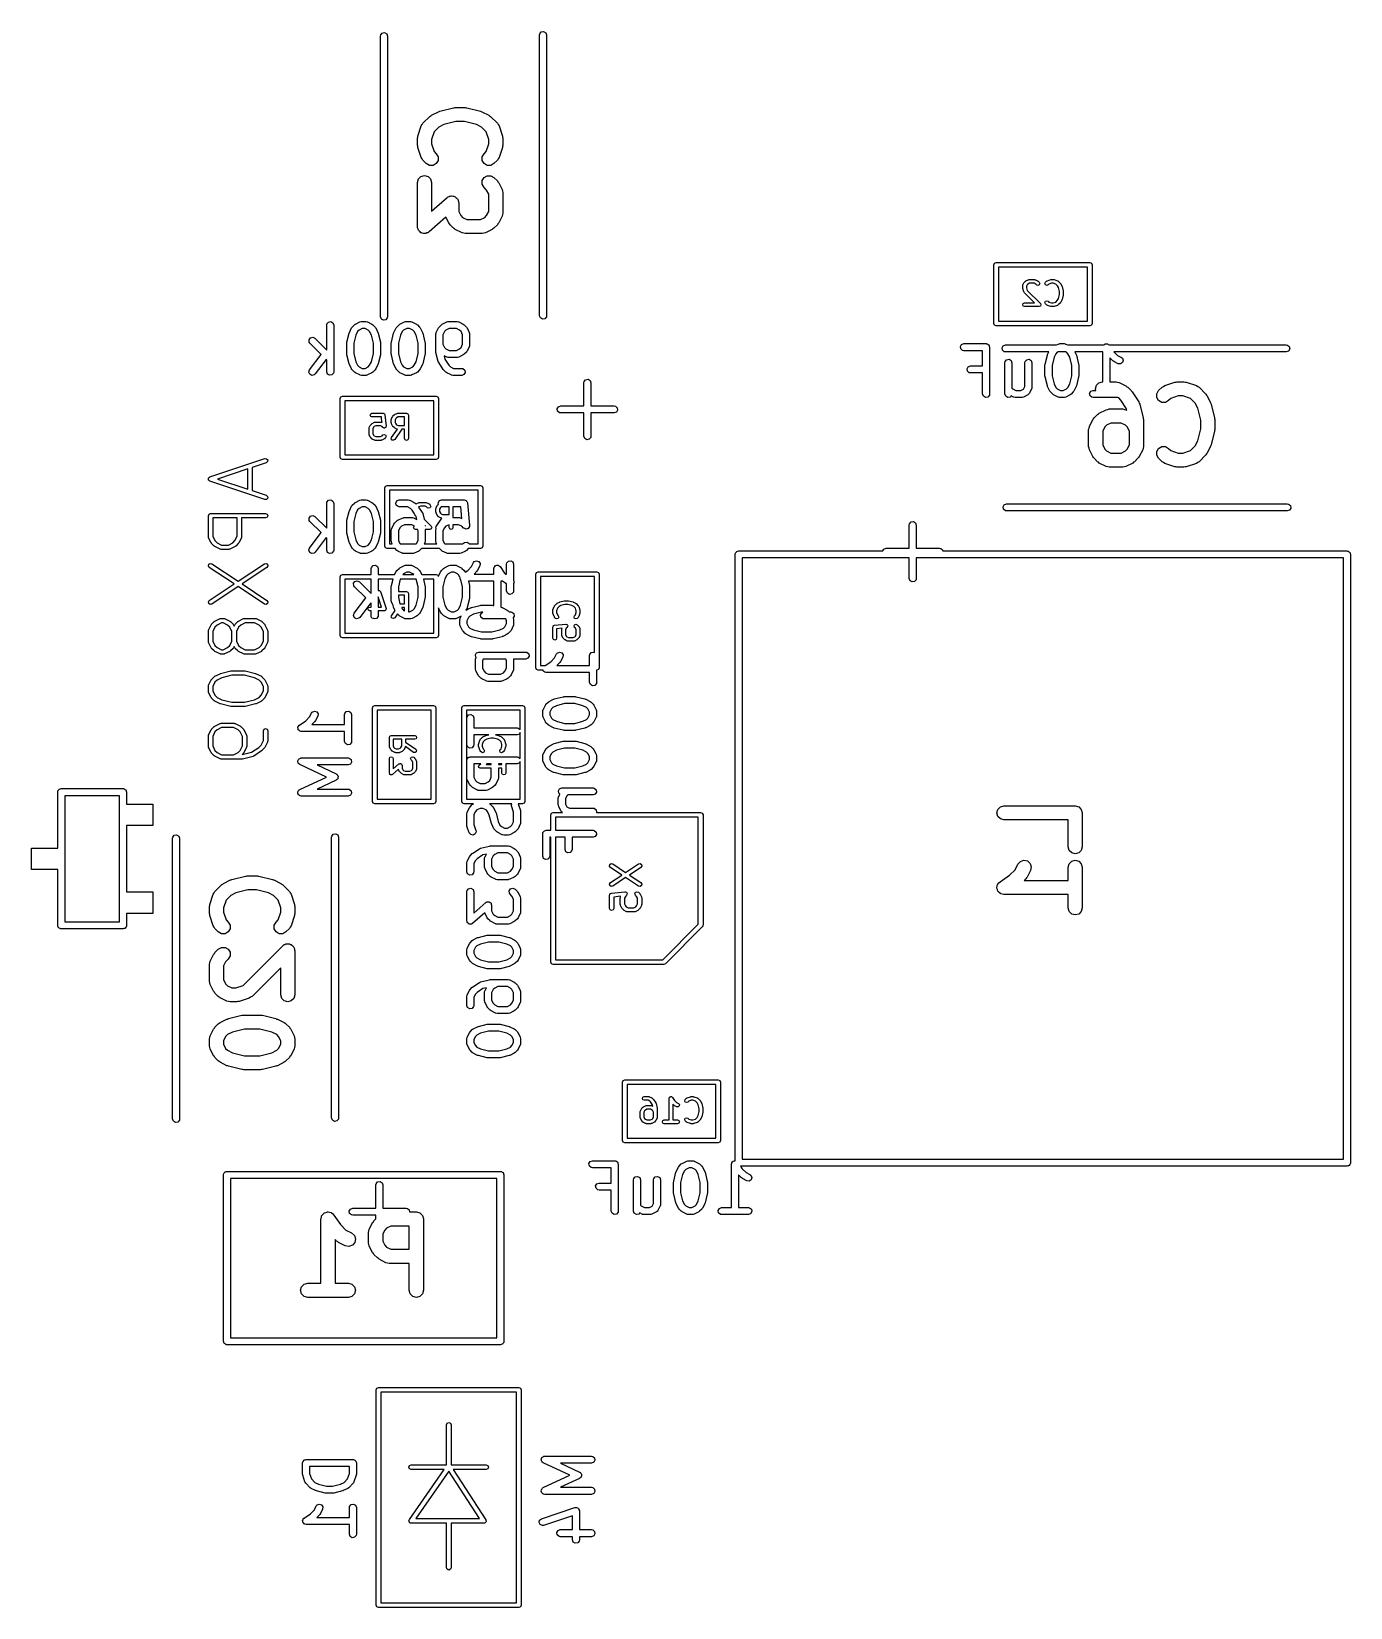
# Model space of a CAD drawing. Extents: x 5.32 to 6.43, y -4.81 to -3.49.
import ezdxf

# ---------------------------------------------------------------- set-up
doc = ezdxf.new("R2010")
doc.units = 0
doc.header["$MEASUREMENT"] = 0
doc.layers.add('BLACK', color=7, linetype='CONTINUOUS')

msp = doc.modelspace()

# ---------------------------------------------------------------- linework, layer by layer
at = {"layer": 'BLACK', "linetype": 'CONTINUOUS'}
for p, q in [((5.61415, -3.4918), (5.61433, -3.49079)), ((5.61415, -3.728), (5.61415, -3.4918)), ((5.61433, -3.49079), (5.61562, -3.48924)), ((5.61562, -3.48924), (5.61761, -3.48889)), ((5.61761, -3.48889), (5.61936, -3.4899)), ((5.61936, -3.4899), (5.62005, -3.4918)), ((5.62005, -3.4918), (5.62005, -3.728)), ((5.74795, -3.4909), (5.74813, -3.48989)), ((5.74795, -3.7271), (5.74795, -3.4909)), ((5.74813, -3.48989), (5.74942, -3.48834)), ((5.74942, -3.48834), (5.75141, -3.48799)), ((5.75141, -3.48799), (5.75316, -3.489)), ((5.75316, -3.489), (5.75385, -3.4909)), ((5.75385, -3.4909), (5.75385, -3.7271)), ((5.664, -3.55499), (5.67542, -3.55213)), ((5.67542, -3.55213), (5.67615, -3.55214)), ((5.67615, -3.55214), (5.67686, -3.55195)), ((5.67686, -3.55195), (5.68543, -3.55195)), ((5.68543, -3.55195), (5.68613, -3.55214)), ((5.68613, -3.55214), (5.68686, -3.55213)), ((5.68686, -3.55213), (5.69829, -3.55499)), ((5.6484, -3.56742), (5.64915, -3.56629)), ((5.64915, -3.56629), (5.64982, -3.56511)), ((5.64982, -3.56511), (5.65554, -3.5594)), ((5.65554, -3.5594), (5.65636, -3.55892)), ((5.65636, -3.55892), (5.65707, -3.55829)), ((5.65707, -3.55829), (5.66279, -3.55543)), ((5.66279, -3.55543), (5.66343, -3.5553)), ((5.66749, -3.56629), (5.66321, -3.56842)), ((5.66343, -3.5553), (5.664, -3.55499)), ((5.67758, -3.56376), (5.66749, -3.56629)), ((5.6847, -3.56376), (5.67758, -3.56376)), ((5.6948, -3.56629), (5.6847, -3.56376)), ((5.69907, -3.56842), (5.6948, -3.56629)), ((5.69829, -3.55499), (5.69886, -3.5553)), ((5.69886, -3.5553), (5.6995, -3.55543)), ((5.6995, -3.55543), (5.70521, -3.55829)), ((5.70521, -3.55829), (5.70592, -3.55892)), ((5.70592, -3.55892), (5.70675, -3.5594)), ((5.70675, -3.5594), (5.71246, -3.56511)), ((5.71246, -3.56511), (5.71314, -3.56629)), ((5.71314, -3.56629), (5.71389, -3.56742)), ((5.64524, -3.57786), (5.64548, -3.57694)), ((5.64524, -3.58357), (5.64524, -3.57786)), ((5.64548, -3.57694), (5.64554, -3.57599)), ((5.64554, -3.57599), (5.6484, -3.56742)), ((5.65916, -3.57248), (5.65705, -3.57882)), ((5.65705, -3.57882), (5.65705, -3.58261)), ((5.66321, -3.56842), (5.65916, -3.57248)), ((5.70312, -3.57248), (5.69907, -3.56842)), ((5.70524, -3.57882), (5.70312, -3.57248)), ((5.70524, -3.58261), (5.70524, -3.57882)), ((5.71389, -3.56742), (5.71675, -3.57599)), ((5.71675, -3.57599), (5.7168, -3.57694)), ((5.7168, -3.57694), (5.71705, -3.57786)), ((5.71705, -3.57786), (5.71705, -3.58357)), ((5.64548, -3.58449), (5.64524, -3.58357)), ((5.64554, -3.58544), (5.64548, -3.58449)), ((5.6484, -3.59401), (5.64554, -3.58544)), ((5.65705, -3.58261), (5.65916, -3.58895)), ((5.65916, -3.58895), (5.66103, -3.59082)), ((5.66103, -3.59082), (5.66256, -3.59347)), ((5.66256, -3.59347), (5.66256, -3.59653)), ((5.69972, -3.59347), (5.70125, -3.59082)), ((5.69972, -3.59653), (5.69972, -3.59347)), ((5.70125, -3.59082), (5.70312, -3.58895)), ((5.70312, -3.58895), (5.70524, -3.58261)), ((5.71675, -3.58544), (5.71389, -3.59401)), ((5.7168, -3.58449), (5.71675, -3.58544)), ((5.71705, -3.58357), (5.7168, -3.58449)), ((5.64915, -3.59514), (5.6484, -3.59401)), ((5.64982, -3.59632), (5.64915, -3.59514)), ((5.65268, -3.59918), (5.64982, -3.59632)), ((5.65533, -3.6007), (5.65268, -3.59918)), ((5.65839, -3.6007), (5.65533, -3.6007)), ((5.66103, -3.59918), (5.65839, -3.6007)), ((5.66256, -3.59653), (5.66103, -3.59918)), ((5.70125, -3.59918), (5.69972, -3.59653)), ((5.7039, -3.6007), (5.70125, -3.59918)), ((5.70696, -3.6007), (5.7039, -3.6007)), ((5.7096, -3.59918), (5.70696, -3.6007)), ((5.71246, -3.59632), (5.7096, -3.59918)), ((5.71314, -3.59514), (5.71246, -3.59632)), ((5.71389, -3.59401), (5.71314, -3.59514)), ((5.64524, -3.615), (5.64603, -3.61205)), ((5.64524, -3.65214), (5.64524, -3.615)), ((5.64603, -3.61205), (5.64819, -3.60989)), ((5.64819, -3.60989), (5.65114, -3.60909)), ((5.65114, -3.60909), (5.6541, -3.60989)), ((5.6541, -3.60989), (5.65626, -3.61205)), ((5.65626, -3.61205), (5.65705, -3.615)), ((5.65705, -3.615), (5.65705, -3.63913)), ((5.69972, -3.61347), (5.70125, -3.61082)), ((5.69972, -3.61653), (5.69972, -3.61347)), ((5.70125, -3.61918), (5.69972, -3.61653)), ((5.70125, -3.61082), (5.7039, -3.6093)), ((5.70343, -3.62136), (5.70125, -3.61918)), ((5.7039, -3.6093), (5.70696, -3.6093)), ((5.70696, -3.6093), (5.7096, -3.61082)), ((5.7096, -3.61082), (5.71246, -3.61368)), ((5.71246, -3.61368), (5.71294, -3.6145)), ((5.71294, -3.6145), (5.71357, -3.61522)), ((5.71357, -3.61522), (5.71642, -3.62093)), ((5.65705, -3.63913), (5.67011, -3.6277)), ((5.67011, -3.6277), (5.67063, -3.62744)), ((5.67063, -3.62744), (5.67105, -3.62703)), ((5.67105, -3.62703), (5.67198, -3.62678)), ((5.67198, -3.62678), (5.67285, -3.62635)), ((5.67285, -3.62635), (5.67344, -3.62639)), ((5.67344, -3.62639), (5.674, -3.62624)), ((5.674, -3.62624), (5.67494, -3.62649)), ((5.67494, -3.62649), (5.6759, -3.62655)), ((5.6759, -3.62655), (5.67639, -3.62688)), ((5.67639, -3.62688), (5.67695, -3.62703)), ((5.67695, -3.62703), (5.67764, -3.62771)), ((5.67764, -3.62771), (5.67844, -3.62825)), ((5.67844, -3.62825), (5.6787, -3.62878)), ((5.6787, -3.62878), (5.67911, -3.62919)), ((5.67911, -3.62919), (5.67937, -3.63013)), ((5.67937, -3.63013), (5.67979, -3.631)), ((5.67979, -3.631), (5.67975, -3.63158)), ((5.67975, -3.63158), (5.67991, -3.63214)), ((5.67991, -3.63214), (5.67991, -3.63932)), ((5.70524, -3.62497), (5.70343, -3.62136)), ((5.70524, -3.63932), (5.70524, -3.62497)), ((5.71642, -3.62093), (5.7167, -3.62226)), ((5.7167, -3.62226), (5.71705, -3.62357)), ((5.71705, -3.62357), (5.71705, -3.64071)), ((5.66915, -3.64423), (5.65503, -3.65659)), ((5.67158, -3.64907), (5.66915, -3.64423)), ((5.67991, -3.63932), (5.68171, -3.64293)), ((5.68171, -3.64293), (5.68321, -3.64443)), ((5.68321, -3.64443), (5.68682, -3.64624)), ((5.68682, -3.64624), (5.69832, -3.64624)), ((5.69832, -3.64624), (5.70193, -3.64443)), ((5.70193, -3.64443), (5.70343, -3.64293)), ((5.70343, -3.64293), (5.70524, -3.63932)), ((5.71642, -3.64336), (5.71357, -3.64907)), ((5.7167, -3.64203), (5.71642, -3.64336)), ((5.71705, -3.64071), (5.7167, -3.64203)), ((5.64539, -3.65271), (5.64524, -3.65214)), ((5.64535, -3.65329), (5.64539, -3.65271)), ((5.64578, -3.65416), (5.64535, -3.65329)), ((5.64603, -3.6551), (5.64578, -3.65416)), ((5.64644, -3.65551), (5.64603, -3.6551)), ((5.6467, -3.65603), (5.64644, -3.65551)), ((5.6475, -3.65657), (5.6467, -3.65603)), ((5.64819, -3.65726), (5.6475, -3.65657)), ((5.64875, -3.65741), (5.64819, -3.65726)), ((5.64924, -3.65773), (5.64875, -3.65741)), ((5.65021, -3.6578), (5.64924, -3.65773)), ((5.65114, -3.65805), (5.65021, -3.6578)), ((5.65171, -3.6579), (5.65114, -3.65805)), ((5.65229, -3.65794), (5.65171, -3.6579)), ((5.65316, -3.65751), (5.65229, -3.65794)), ((5.6541, -3.65726), (5.65316, -3.65751)), ((5.65451, -3.65684), (5.6541, -3.65726)), ((5.65503, -3.65659), (5.65451, -3.65684)), ((5.67221, -3.64978), (5.67158, -3.64907)), ((5.67268, -3.6506), (5.67221, -3.64978)), ((5.67554, -3.65346), (5.67268, -3.6506)), ((5.67636, -3.65394), (5.67554, -3.65346)), ((5.67707, -3.65457), (5.67636, -3.65394)), ((5.68279, -3.65742), (5.67707, -3.65457)), ((5.68412, -3.6577), (5.68279, -3.65742)), ((5.68543, -3.65805), (5.68412, -3.6577)), ((5.69971, -3.65805), (5.68543, -3.65805)), ((5.70103, -3.6577), (5.69971, -3.65805)), ((5.70236, -3.65742), (5.70103, -3.6577)), ((5.70807, -3.65457), (5.70236, -3.65742)), ((5.70878, -3.65394), (5.70807, -3.65457)), ((5.7096, -3.65346), (5.70878, -3.65394)), ((5.71246, -3.6506), (5.7096, -3.65346)), ((5.71294, -3.64978), (5.71246, -3.6506)), ((5.71357, -3.64907), (5.71294, -3.64978)), ((6.13016, -3.68439), (6.13074, -3.683)), ((6.13016, -3.73361), (6.13016, -3.68439)), ((6.13074, -3.683), (6.13213, -3.68243)), ((6.13213, -3.68243), (6.21087, -3.68243)), ((6.1341, -3.68636), (6.1341, -3.73164)), ((6.2089, -3.68636), (6.1341, -3.68636)), ((6.2089, -3.73164), (6.2089, -3.68636)), ((6.21087, -3.68243), (6.21226, -3.683)), ((6.21226, -3.683), (6.21284, -3.68439)), ((6.21284, -3.68439), (6.21284, -3.73361)), ((6.15462, -3.70127), (6.15556, -3.69939)), ((6.15556, -3.69939), (6.15576, -3.69922)), ((6.15576, -3.69922), (6.15586, -3.69898)), ((6.15586, -3.69898), (6.15679, -3.69804)), ((6.15679, -3.69804), (6.15703, -3.69794)), ((6.15703, -3.69794), (6.1572, -3.69775)), ((6.1572, -3.69775), (6.15908, -3.69681)), ((6.15908, -3.69681), (6.15944, -3.69679)), ((6.15944, -3.69679), (6.15978, -3.69665)), ((6.15978, -3.69665), (6.16447, -3.69665)), ((6.16447, -3.69665), (6.16481, -3.69679)), ((6.16481, -3.69679), (6.16517, -3.69681)), ((6.16517, -3.69681), (6.16705, -3.69775)), ((6.16705, -3.69775), (6.16722, -3.69794)), ((6.16722, -3.69794), (6.16746, -3.69804)), ((6.16746, -3.69804), (6.1684, -3.69898)), ((6.1684, -3.69898), (6.16886, -3.70009)), ((6.17321, -3.70009), (6.17367, -3.69898)), ((6.17367, -3.69898), (6.1746, -3.69804)), ((6.1746, -3.69804), (6.17494, -3.6979)), ((6.17494, -3.6979), (6.17522, -3.69766)), ((6.17522, -3.69766), (6.17803, -3.69673)), ((6.17803, -3.69673), (6.17829, -3.69674)), ((6.17829, -3.69674), (6.17853, -3.69665)), ((6.17853, -3.69665), (6.18041, -3.69665)), ((6.18041, -3.69665), (6.18064, -3.69674)), ((6.18064, -3.69674), (6.1809, -3.69673)), ((6.1809, -3.69673), (6.18372, -3.69766)), ((6.18372, -3.69766), (6.18399, -3.6979)), ((6.18399, -3.6979), (6.18433, -3.69804)), ((6.18433, -3.69804), (6.18621, -3.69992)), ((6.15446, -3.70197), (6.1546, -3.70163)), ((6.15446, -3.70384), (6.15446, -3.70197)), ((6.15456, -3.70408), (6.15446, -3.70384)), ((6.15454, -3.70434), (6.15456, -3.70408)), ((6.15548, -3.70715), (6.15454, -3.70434)), ((6.1546, -3.70163), (6.15462, -3.70127)), ((6.15572, -3.70743), (6.15548, -3.70715)), ((6.15586, -3.70777), (6.15572, -3.70743)), ((6.16442, -3.71633), (6.15586, -3.70777)), ((6.15826, -3.70103), (6.15761, -3.70234)), ((6.15761, -3.70234), (6.15761, -3.70359)), ((6.15761, -3.70359), (6.15835, -3.70581)), ((6.15884, -3.70045), (6.15826, -3.70103)), ((6.15835, -3.70581), (6.16933, -3.71679)), ((6.16015, -3.69979), (6.15884, -3.70045)), ((6.1641, -3.69979), (6.16015, -3.69979)), ((6.16541, -3.70045), (6.1641, -3.69979)), ((6.16617, -3.70121), (6.16541, -3.70045)), ((6.16728, -3.70167), (6.16617, -3.70121)), ((6.1684, -3.70121), (6.16728, -3.70167)), ((6.16886, -3.70009), (6.1684, -3.70121)), ((6.17367, -3.70121), (6.17321, -3.70009)), ((6.17478, -3.70167), (6.17367, -3.70121)), ((6.17589, -3.70121), (6.17478, -3.70167)), ((6.17657, -3.70053), (6.17589, -3.70121)), ((6.17879, -3.69979), (6.17657, -3.70053)), ((6.18015, -3.69979), (6.17879, -3.69979)), ((6.18237, -3.70053), (6.18015, -3.69979)), ((6.1838, -3.70197), (6.18237, -3.70053)), ((6.18454, -3.70346), (6.1838, -3.70197)), ((6.1838, -3.71416), (6.18454, -3.71267)), ((6.18539, -3.70685), (6.18454, -3.70346)), ((6.18454, -3.71267), (6.18539, -3.70927)), ((6.18539, -3.70927), (6.18539, -3.70685)), ((6.18621, -3.69992), (6.1863, -3.70016)), ((6.1863, -3.70016), (6.1865, -3.70033)), ((6.1865, -3.70033), (6.18744, -3.7022)), ((6.18744, -3.7022), (6.18745, -3.70238)), ((6.18745, -3.70238), (6.18756, -3.70253)), ((6.18756, -3.70253), (6.18849, -3.70627)), ((6.18849, -3.70985), (6.18756, -3.7136)), ((6.18849, -3.70627), (6.18847, -3.70647)), ((6.18847, -3.70647), (6.18854, -3.70666)), ((6.18854, -3.70947), (6.18847, -3.70965)), ((6.18847, -3.70965), (6.18849, -3.70985)), ((6.18854, -3.70666), (6.18854, -3.70947)), ((6.15446, -3.71791), (6.15492, -3.71679)), ((6.15492, -3.71902), (6.15446, -3.71791)), ((6.15492, -3.71679), (6.15603, -3.71633)), ((6.15603, -3.71948), (6.15492, -3.71902)), ((6.15603, -3.71633), (6.16442, -3.71633)), ((6.16822, -3.71948), (6.15603, -3.71948)), ((6.16933, -3.71902), (6.16822, -3.71948)), ((6.16933, -3.71679), (6.16979, -3.71791)), ((6.16979, -3.71791), (6.16933, -3.71902)), ((6.17321, -3.71603), (6.17367, -3.71492)), ((6.17367, -3.71714), (6.17321, -3.71603)), ((6.17367, -3.71492), (6.17478, -3.71446)), ((6.1746, -3.71808), (6.17367, -3.71714)), ((6.17494, -3.71822), (6.1746, -3.71808)), ((6.17478, -3.71446), (6.17589, -3.71492)), ((6.17522, -3.71846), (6.17494, -3.71822)), ((6.17803, -3.7194), (6.17522, -3.71846)), ((6.17589, -3.71492), (6.17657, -3.71559)), ((6.17657, -3.71559), (6.17879, -3.71633)), ((6.17829, -3.71938), (6.17803, -3.7194)), ((6.17853, -3.71948), (6.17829, -3.71938)), ((6.18041, -3.71948), (6.17853, -3.71948)), ((6.17879, -3.71633), (6.18015, -3.71633)), ((6.18015, -3.71633), (6.18237, -3.71559)), ((6.18064, -3.71938), (6.18041, -3.71948)), ((6.1809, -3.7194), (6.18064, -3.71938)), ((6.18372, -3.71846), (6.1809, -3.7194)), ((6.18237, -3.71559), (6.1838, -3.71416)), ((6.18399, -3.71822), (6.18372, -3.71846)), ((6.18433, -3.71808), (6.18399, -3.71822)), ((6.18621, -3.71621), (6.18433, -3.71808)), ((6.1863, -3.71597), (6.18621, -3.71621)), ((6.1865, -3.7158), (6.1863, -3.71597)), ((6.18744, -3.71392), (6.1865, -3.7158)), ((6.18745, -3.71374), (6.18744, -3.71392)), ((6.18756, -3.7136), (6.18745, -3.71374)), ((5.56887, -3.73498), (5.56904, -3.73397)), ((5.56887, -3.75597), (5.56887, -3.73498)), ((5.56904, -3.73397), (5.57034, -3.73242)), ((5.57034, -3.73242), (5.57233, -3.73207)), ((5.57233, -3.73207), (5.57408, -3.73308)), ((5.57408, -3.73308), (5.57477, -3.73498)), ((5.57477, -3.73498), (5.57477, -3.77435)), ((5.58793, -3.74116), (5.5898, -3.73741)), ((5.5898, -3.73741), (5.59033, -3.7367)), ((5.59033, -3.7367), (5.59035, -3.73664)), ((5.59035, -3.73664), (5.59223, -3.73477)), ((5.59223, -3.73477), (5.59295, -3.73426)), ((5.59295, -3.73426), (5.593, -3.73421)), ((5.593, -3.73421), (5.59674, -3.73234)), ((5.59606, -3.73928), (5.59487, -3.74048)), ((5.59876, -3.73793), (5.59606, -3.73928)), ((5.59674, -3.73234), (5.59773, -3.73205)), ((5.59773, -3.73205), (5.5979, -3.73209)), ((5.5979, -3.73209), (5.59807, -3.73203)), ((5.59807, -3.73203), (5.60181, -3.73203)), ((5.60112, -3.73793), (5.59876, -3.73793)), ((5.60382, -3.73928), (5.60112, -3.73793)), ((5.60181, -3.73203), (5.60282, -3.7322)), ((5.60282, -3.7322), (5.60296, -3.73232)), ((5.60296, -3.73232), (5.60314, -3.73234)), ((5.60314, -3.73234), (5.60689, -3.73421)), ((5.60501, -3.74048), (5.60382, -3.73928)), ((5.60689, -3.73421), (5.60759, -3.73474)), ((5.60759, -3.73474), (5.60765, -3.73477)), ((5.60765, -3.73477), (5.60953, -3.73664)), ((5.60953, -3.73664), (5.61003, -3.73736)), ((5.61003, -3.73736), (5.61008, -3.73741)), ((5.61008, -3.73741), (5.61196, -3.74116)), ((5.61484, -3.7299), (5.61415, -3.728)), ((5.61659, -3.73091), (5.61484, -3.7299)), ((5.61858, -3.73056), (5.61659, -3.73091)), ((5.61987, -3.72901), (5.61858, -3.73056)), ((5.62005, -3.728), (5.61987, -3.72901)), ((5.62542, -3.74116), (5.6273, -3.73741)), ((5.6273, -3.73741), (5.62782, -3.7367)), ((5.62782, -3.7367), (5.62785, -3.73664)), ((5.62785, -3.73664), (5.62972, -3.73477)), ((5.62972, -3.73477), (5.63045, -3.73426)), ((5.63045, -3.73426), (5.63049, -3.73421)), ((5.63049, -3.73421), (5.63424, -3.73234)), ((5.63356, -3.73928), (5.63236, -3.74048)), ((5.63626, -3.73793), (5.63356, -3.73928)), ((5.63424, -3.73234), (5.63522, -3.73205)), ((5.63522, -3.73205), (5.63539, -3.73209)), ((5.63539, -3.73209), (5.63556, -3.73203)), ((5.63556, -3.73203), (5.63931, -3.73203)), ((5.63861, -3.73793), (5.63626, -3.73793)), ((5.64131, -3.73928), (5.63861, -3.73793)), ((5.63931, -3.73203), (5.64032, -3.7322)), ((5.64032, -3.7322), (5.64046, -3.73232)), ((5.64046, -3.73232), (5.64063, -3.73234)), ((5.64063, -3.73234), (5.64438, -3.73421)), ((5.64251, -3.74048), (5.64131, -3.73928)), ((5.64438, -3.73421), (5.64509, -3.73474)), ((5.64509, -3.73474), (5.64515, -3.73477)), ((5.64515, -3.73477), (5.64702, -3.73664)), ((5.64702, -3.73664), (5.64753, -3.73736)), ((5.64753, -3.73736), (5.64758, -3.73741)), ((5.64758, -3.73741), (5.64945, -3.74116)), ((5.66104, -3.74116), (5.66292, -3.73741)), ((5.66292, -3.73741), (5.66344, -3.7367)), ((5.66344, -3.7367), (5.66347, -3.73664)), ((5.66347, -3.73664), (5.66534, -3.73477)), ((5.66534, -3.73477), (5.66607, -3.73426)), ((5.66607, -3.73426), (5.66611, -3.73421)), ((5.66611, -3.73421), (5.66986, -3.73234)), ((5.66918, -3.73928), (5.66798, -3.74048)), ((5.67188, -3.73793), (5.66918, -3.73928)), ((5.66986, -3.73234), (5.67084, -3.73205)), ((5.67084, -3.73205), (5.67102, -3.73209)), ((5.67102, -3.73209), (5.67118, -3.73203)), ((5.67118, -3.73203), (5.67868, -3.73203)), ((5.67798, -3.73793), (5.67188, -3.73793)), ((5.68068, -3.73928), (5.67798, -3.73793)), ((5.67868, -3.73203), (5.67969, -3.7322)), ((5.67969, -3.7322), (5.67983, -3.73232)), ((5.67983, -3.73232), (5.68, -3.73234)), ((5.68, -3.73234), (5.68375, -3.73421)), ((5.68188, -3.74048), (5.68068, -3.73928)), ((5.68375, -3.73421), (5.68446, -3.73474)), ((5.68446, -3.73474), (5.68452, -3.73477)), ((5.68452, -3.73477), (5.68639, -3.73664)), ((5.68639, -3.73664), (5.6869, -3.73736)), ((5.6869, -3.73736), (5.68695, -3.73741)), ((5.68695, -3.73741), (5.68882, -3.74116)), ((5.74864, -3.729), (5.74795, -3.7271)), ((5.75039, -3.73001), (5.74864, -3.729)), ((5.75238, -3.72966), (5.75039, -3.73001)), ((5.75367, -3.72811), (5.75238, -3.72966)), ((5.75385, -3.7271), (5.75367, -3.72811)), ((6.13074, -3.735), (6.13016, -3.73361)), ((6.13213, -3.73557), (6.13074, -3.735)), ((6.21087, -3.73557), (6.13213, -3.73557)), ((6.1341, -3.73164), (6.2089, -3.73164)), ((6.21226, -3.735), (6.21087, -3.73557)), ((6.21284, -3.73361), (6.21226, -3.735)), ((5.55397, -3.74734), (5.55513, -3.74568)), ((5.55414, -3.74935), (5.55397, -3.74734)), ((5.55473, -3.75019), (5.55414, -3.74935)), ((5.56417, -3.75963), (5.55473, -3.75019)), ((5.55513, -3.74568), (5.55708, -3.74516)), ((5.55708, -3.74516), (5.55891, -3.74601)), ((5.55891, -3.74601), (5.56887, -3.75597)), ((5.58574, -3.74998), (5.58584, -3.7494)), ((5.58574, -3.75935), (5.58574, -3.74998)), ((5.58583, -3.74926), (5.5877, -3.74176)), ((5.58584, -3.7494), (5.58583, -3.74926)), ((5.5877, -3.74176), (5.58791, -3.7413)), ((5.58791, -3.7413), (5.58793, -3.74116)), ((5.59335, -3.74351), (5.59164, -3.75034)), ((5.59164, -3.75034), (5.59164, -3.75899)), ((5.59487, -3.74048), (5.59335, -3.74351)), ((5.60653, -3.74351), (5.60501, -3.74048)), ((5.60824, -3.75034), (5.60653, -3.74351)), ((5.60824, -3.75899), (5.60824, -3.75034)), ((5.61196, -3.74116), (5.6121, -3.74165)), ((5.6121, -3.74165), (5.61218, -3.74176)), ((5.61218, -3.74176), (5.61405, -3.74926)), ((5.61405, -3.74926), (5.61409, -3.74985)), ((5.61409, -3.74985), (5.61414, -3.74998)), ((5.61414, -3.74998), (5.61414, -3.75935)), ((5.62323, -3.74998), (5.62334, -3.7494)), ((5.62323, -3.75935), (5.62323, -3.74998)), ((5.62332, -3.74926), (5.6252, -3.74176)), ((5.62334, -3.7494), (5.62332, -3.74926)), ((5.6252, -3.74176), (5.6254, -3.7413)), ((5.6254, -3.7413), (5.62542, -3.74116)), ((5.63085, -3.74351), (5.62914, -3.75034)), ((5.62914, -3.75034), (5.62914, -3.75899)), ((5.63236, -3.74048), (5.63085, -3.74351)), ((5.64402, -3.74351), (5.64251, -3.74048)), ((5.64573, -3.75034), (5.64402, -3.74351)), ((5.64573, -3.75899), (5.64573, -3.75034)), ((5.64945, -3.74116), (5.6496, -3.74165)), ((5.6496, -3.74165), (5.64967, -3.74176)), ((5.64967, -3.74176), (5.65155, -3.74926)), ((5.65155, -3.74926), (5.65159, -3.74985)), ((5.65159, -3.74985), (5.65164, -3.74998)), ((5.65164, -3.74998), (5.65164, -3.75935)), ((5.66073, -3.74248), (5.66091, -3.74147)), ((5.66073, -3.75748), (5.66073, -3.74248)), ((5.66091, -3.74147), (5.66102, -3.74133)), ((5.66102, -3.74133), (5.66104, -3.74116)), ((5.66798, -3.74048), (5.66663, -3.74318)), ((5.66663, -3.74318), (5.66663, -3.75116)), ((5.66663, -3.75116), (5.66798, -3.75385)), ((5.68323, -3.74318), (5.68188, -3.74048)), ((5.68188, -3.75385), (5.68323, -3.75116)), ((5.68323, -3.75116), (5.68323, -3.74318)), ((5.68882, -3.74116), (5.68911, -3.74214)), ((5.68913, -3.75185), (5.68895, -3.75286)), ((5.68911, -3.74214), (5.68907, -3.74231)), ((5.68907, -3.74231), (5.68913, -3.74248)), ((5.68913, -3.74248), (5.68913, -3.75185)), ((6.10204, -3.75307), (6.10305, -3.75132)), ((6.10305, -3.75132), (6.10495, -3.75063)), ((6.10495, -3.75063), (6.12369, -3.75063)), ((6.12369, -3.75063), (6.12408, -3.7507)), ((6.12408, -3.7507), (6.12421, -3.75067)), ((6.12421, -3.75067), (6.12432, -3.75074)), ((6.12432, -3.75074), (6.1247, -3.75081)), ((6.1247, -3.75081), (6.12529, -3.7513)), ((6.12529, -3.7513), (6.12596, -3.75168)), ((6.12596, -3.75168), (6.12605, -3.75193)), ((6.12605, -3.75193), (6.12625, -3.75211)), ((6.12625, -3.75211), (6.12638, -3.75286)), ((6.13709, -3.75409), (6.1381, -3.75234)), ((6.1381, -3.75234), (6.14, -3.75165)), ((6.14, -3.75165), (6.18283, -3.75165)), ((6.18283, -3.75165), (6.18424, -3.75094)), ((6.18424, -3.75094), (6.18522, -3.75065)), ((6.18522, -3.75065), (6.18539, -3.75069)), ((6.18539, -3.75069), (6.18556, -3.75063)), ((6.18556, -3.75063), (6.18931, -3.75063)), ((6.18931, -3.75063), (6.19032, -3.75081)), ((6.19032, -3.75081), (6.19046, -3.75092)), ((6.19046, -3.75092), (6.19063, -3.75094)), ((6.19063, -3.75094), (6.19204, -3.75165)), ((6.19204, -3.75165), (6.22293, -3.75165)), ((6.22293, -3.75165), (6.22345, -3.75102)), ((6.22345, -3.75102), (6.22362, -3.751)), ((6.22362, -3.751), (6.22374, -3.75088)), ((6.22374, -3.75088), (6.2246, -3.75082)), ((6.2246, -3.75082), (6.22544, -3.75067)), ((6.22544, -3.75067), (6.22559, -3.75076)), ((6.22559, -3.75076), (6.22576, -3.75075)), ((6.22576, -3.75075), (6.22645, -3.75126)), ((6.22645, -3.75126), (6.22713, -3.75165)), ((6.22713, -3.75165), (6.3762, -3.75165)), ((6.3762, -3.75165), (6.37721, -3.75183)), ((6.37721, -3.75183), (6.37876, -3.75312)), ((5.55446, -3.77258), (5.56417, -3.75963)), ((5.56839, -3.76385), (5.55918, -3.77612)), ((5.56887, -3.76432), (5.56839, -3.76385)), ((5.56887, -3.77435), (5.56887, -3.76432)), ((5.58579, -3.75948), (5.58574, -3.75935)), ((5.58583, -3.76007), (5.58579, -3.75948)), ((5.5877, -3.76757), (5.58583, -3.76007)), ((5.59164, -3.75899), (5.59335, -3.76582)), ((5.59335, -3.76582), (5.59487, -3.76885)), ((5.60501, -3.76885), (5.60653, -3.76582)), ((5.60653, -3.76582), (5.60824, -3.75899)), ((5.61405, -3.76007), (5.61218, -3.76757)), ((5.61414, -3.75935), (5.61404, -3.75993)), ((5.61404, -3.75993), (5.61405, -3.76007)), ((5.62328, -3.75948), (5.62323, -3.75935)), ((5.62332, -3.76007), (5.62328, -3.75948)), ((5.6252, -3.76757), (5.62332, -3.76007)), ((5.62914, -3.75899), (5.63085, -3.76582)), ((5.63085, -3.76582), (5.63236, -3.76885)), ((5.64251, -3.76885), (5.64402, -3.76582)), ((5.64402, -3.76582), (5.64573, -3.75899)), ((5.65155, -3.76007), (5.64967, -3.76757)), ((5.65164, -3.75935), (5.65153, -3.75993)), ((5.65153, -3.75993), (5.65155, -3.76007)), ((5.66078, -3.7576), (5.66073, -3.75748)), ((5.66082, -3.75819), (5.66078, -3.7576)), ((5.66269, -3.76569), (5.66082, -3.75819)), ((5.6627, -3.76571), (5.66269, -3.76569)), ((5.6631, -3.76661), (5.6627, -3.76571)), ((5.66986, -3.76199), (5.66757, -3.76085)), ((5.66757, -3.76085), (5.6683, -3.76376)), ((5.66798, -3.75385), (5.66918, -3.75505)), ((5.6683, -3.76376), (5.6716, -3.76872)), ((5.66918, -3.75505), (5.67188, -3.7564)), ((5.67004, -3.76201), (5.66986, -3.76199)), ((5.67017, -3.76213), (5.67004, -3.76201)), ((5.67118, -3.7623), (5.67017, -3.76213)), ((5.67868, -3.7623), (5.67118, -3.7623)), ((5.67188, -3.7564), (5.67798, -3.7564)), ((5.67798, -3.7564), (5.68068, -3.75505)), ((5.67885, -3.76224), (5.67868, -3.7623)), ((5.67902, -3.76228), (5.67885, -3.76224)), ((5.68, -3.76199), (5.67902, -3.76228)), ((5.68375, -3.76012), (5.68, -3.76199)), ((5.68068, -3.75505), (5.68188, -3.75385)), ((5.68379, -3.76007), (5.68375, -3.76012)), ((5.68452, -3.75956), (5.68379, -3.76007)), ((5.68639, -3.75769), (5.68452, -3.75956)), ((5.68642, -3.75763), (5.68639, -3.75769)), ((5.68695, -3.75692), (5.68642, -3.75763)), ((5.68882, -3.75317), (5.68695, -3.75692)), ((5.68884, -3.753), (5.68882, -3.75317)), ((5.68895, -3.75286), (5.68884, -3.753)), ((6.10239, -3.75506), (6.10204, -3.75307)), ((6.10394, -3.75636), (6.10239, -3.75506)), ((6.10495, -3.75653), (6.10394, -3.75636)), ((6.12074, -3.75653), (6.10495, -3.75653)), ((6.12074, -3.76938), (6.12074, -3.75653)), ((6.12638, -3.75286), (6.12665, -3.75358)), ((6.12665, -3.75358), (6.12665, -3.79295)), ((6.13744, -3.75608), (6.13709, -3.75409)), ((6.13899, -3.75737), (6.13744, -3.75608)), ((6.14, -3.75755), (6.13899, -3.75737)), ((6.13949, -3.76671), (6.13967, -3.7657)), ((6.13967, -3.7657), (6.14096, -3.76415)), ((6.17652, -3.75755), (6.14, -3.75755)), ((6.14096, -3.76415), (6.14295, -3.7638)), ((6.14295, -3.7638), (6.1447, -3.76481)), ((6.1447, -3.76481), (6.14539, -3.76671)), ((6.15636, -3.76671), (6.15654, -3.7657)), ((6.15654, -3.7657), (6.15784, -3.76415)), ((6.15784, -3.76415), (6.15983, -3.7638)), ((6.15983, -3.7638), (6.16158, -3.76481)), ((6.16158, -3.76481), (6.16227, -3.76671)), ((6.17332, -3.76786), (6.1752, -3.76036)), ((6.1752, -3.76036), (6.1754, -3.7599)), ((6.1754, -3.7599), (6.17542, -3.75976)), ((6.17542, -3.75976), (6.17652, -3.75755)), ((6.18085, -3.76211), (6.17914, -3.76894)), ((6.18236, -3.75908), (6.18085, -3.76211)), ((6.18356, -3.75788), (6.18236, -3.75908)), ((6.18422, -3.75755), (6.18356, -3.75788)), ((6.19065, -3.75755), (6.18422, -3.75755)), ((6.19131, -3.75788), (6.19065, -3.75755)), ((6.19251, -3.75908), (6.19131, -3.75788)), ((6.19402, -3.76211), (6.19251, -3.75908)), ((6.19573, -3.76894), (6.19402, -3.76211)), ((6.22198, -3.75755), (6.19835, -3.75755)), ((6.19835, -3.75755), (6.19945, -3.75976)), ((6.19945, -3.75976), (6.1996, -3.76025)), ((6.1996, -3.76025), (6.19967, -3.76036)), ((6.19967, -3.76036), (6.20155, -3.76786)), ((6.22198, -3.78274), (6.22198, -3.75755)), ((6.23034, -3.76504), (6.22788, -3.76259)), ((6.22788, -3.76259), (6.22788, -3.78274)), ((6.2304, -3.76507), (6.23034, -3.76504)), ((6.23111, -3.7656), (6.2304, -3.76507)), ((6.23486, -3.76747), (6.23111, -3.7656)), ((6.3762, -3.75755), (6.2312, -3.75755)), ((6.2312, -3.75755), (6.23418, -3.76053)), ((6.23418, -3.76053), (6.2375, -3.76219)), ((6.2375, -3.76219), (6.23832, -3.7628)), ((6.23832, -3.7628), (6.23913, -3.76465)), ((6.23913, -3.76465), (6.23855, -3.76659)), ((6.3781, -3.75686), (6.3762, -3.75755)), ((6.37911, -3.75511), (6.3781, -3.75686)), ((6.37876, -3.75312), (6.37911, -3.75511)), ((5.55387, -3.77451), (5.55446, -3.77258)), ((5.55467, -3.77637), (5.55387, -3.77451)), ((5.55647, -3.77728), (5.55467, -3.77637)), ((5.55843, -3.77682), (5.55647, -3.77728)), ((5.55918, -3.77612), (5.55843, -3.77682)), ((5.56956, -3.77625), (5.56887, -3.77435)), ((5.57131, -3.77726), (5.56956, -3.77625)), ((5.5733, -3.77691), (5.57131, -3.77726)), ((5.57459, -3.77536), (5.5733, -3.77691)), ((5.57477, -3.77435), (5.57459, -3.77536)), ((5.58778, -3.76768), (5.5877, -3.76757)), ((5.58793, -3.76817), (5.58778, -3.76768)), ((5.5898, -3.77192), (5.58793, -3.76817)), ((5.58985, -3.77196), (5.5898, -3.77192)), ((5.59035, -3.77269), (5.58985, -3.77196)), ((5.59223, -3.77456), (5.59035, -3.77269)), ((5.59229, -3.77459), (5.59223, -3.77456)), ((5.593, -3.77512), (5.59229, -3.77459)), ((5.59674, -3.77699), (5.593, -3.77512)), ((5.59487, -3.76885), (5.59606, -3.77005)), ((5.59606, -3.77005), (5.59876, -3.7714)), ((5.59692, -3.77701), (5.59674, -3.77699)), ((5.59706, -3.77712), (5.59692, -3.77701)), ((5.59807, -3.7773), (5.59706, -3.77712)), ((5.60181, -3.7773), (5.59807, -3.7773)), ((5.59876, -3.7714), (5.60112, -3.7714)), ((5.60112, -3.7714), (5.60382, -3.77005)), ((5.60198, -3.77724), (5.60181, -3.7773)), ((5.60215, -3.77728), (5.60198, -3.77724)), ((5.60314, -3.77699), (5.60215, -3.77728)), ((5.60689, -3.77512), (5.60314, -3.77699)), ((5.60382, -3.77005), (5.60501, -3.76885)), ((5.60693, -3.77507), (5.60689, -3.77512)), ((5.60765, -3.77456), (5.60693, -3.77507)), ((5.60953, -3.77269), (5.60765, -3.77456)), ((5.60955, -3.77263), (5.60953, -3.77269)), ((5.61008, -3.77192), (5.60955, -3.77263)), ((5.61196, -3.76817), (5.61008, -3.77192)), ((5.61197, -3.76803), (5.61196, -3.76817)), ((5.61218, -3.76757), (5.61197, -3.76803)), ((5.62528, -3.76768), (5.6252, -3.76757)), ((5.62542, -3.76817), (5.62528, -3.76768)), ((5.6273, -3.77192), (5.62542, -3.76817)), ((5.62734, -3.77196), (5.6273, -3.77192)), ((5.62785, -3.77269), (5.62734, -3.77196)), ((5.62972, -3.77456), (5.62785, -3.77269)), ((5.62978, -3.77459), (5.62972, -3.77456)), ((5.63049, -3.77512), (5.62978, -3.77459)), ((5.63424, -3.77699), (5.63049, -3.77512)), ((5.63236, -3.76885), (5.63356, -3.77005)), ((5.63356, -3.77005), (5.63626, -3.7714)), ((5.63442, -3.77701), (5.63424, -3.77699)), ((5.63455, -3.77712), (5.63442, -3.77701)), ((5.63556, -3.7773), (5.63455, -3.77712)), ((5.63931, -3.7773), (5.63556, -3.7773)), ((5.63626, -3.7714), (5.63861, -3.7714)), ((5.63861, -3.7714), (5.64131, -3.77005)), ((5.63948, -3.77724), (5.63931, -3.7773)), ((5.63965, -3.77728), (5.63948, -3.77724)), ((5.64063, -3.77699), (5.63965, -3.77728)), ((5.64438, -3.77512), (5.64063, -3.77699)), ((5.64131, -3.77005), (5.64251, -3.76885)), ((5.64442, -3.77507), (5.64438, -3.77512)), ((5.64515, -3.77456), (5.64442, -3.77507)), ((5.64702, -3.77269), (5.64515, -3.77456)), ((5.64705, -3.77263), (5.64702, -3.77269)), ((5.64758, -3.77192), (5.64705, -3.77263)), ((5.64945, -3.76817), (5.64758, -3.77192)), ((5.64947, -3.76803), (5.64945, -3.76817)), ((5.64967, -3.76757), (5.64947, -3.76803)), ((5.66685, -3.77224), (5.6631, -3.76661)), ((5.66696, -3.77232), (5.66685, -3.77224)), ((5.66722, -3.77269), (5.66696, -3.77232)), ((5.66909, -3.77456), (5.66722, -3.77269)), ((5.66915, -3.77459), (5.66909, -3.77456)), ((5.66986, -3.77512), (5.66915, -3.77459)), ((5.67361, -3.77699), (5.66986, -3.77512)), ((5.6716, -3.76872), (5.67293, -3.77005)), ((5.67293, -3.77005), (5.67563, -3.7714)), ((5.67379, -3.77701), (5.67361, -3.77699)), ((5.67392, -3.77712), (5.67379, -3.77701)), ((5.67493, -3.7773), (5.67392, -3.77712)), ((5.68243, -3.7773), (5.67493, -3.7773)), ((5.67563, -3.7714), (5.68243, -3.7714)), ((5.68243, -3.7714), (5.68344, -3.77157)), ((5.68433, -3.77661), (5.68243, -3.7773)), ((5.68344, -3.77157), (5.68499, -3.77287)), ((5.68534, -3.77486), (5.68433, -3.77661)), ((5.68499, -3.77287), (5.68534, -3.77486)), ((6.10766, -3.77182), (6.10867, -3.77007)), ((6.10801, -3.77381), (6.10766, -3.77182)), ((6.10956, -3.7751), (6.10801, -3.77381)), ((6.10867, -3.77007), (6.11057, -3.76938)), ((6.11057, -3.77528), (6.10956, -3.7751)), ((6.11057, -3.76938), (6.12074, -3.76938)), ((6.12074, -3.77528), (6.11057, -3.77528)), ((6.12074, -3.79295), (6.12074, -3.77528)), ((6.13949, -3.79295), (6.13949, -3.76671)), ((6.14539, -3.76671), (6.14539, -3.78798)), ((6.15636, -3.78663), (6.15636, -3.76671)), ((6.16227, -3.76671), (6.16227, -3.78733)), ((6.17323, -3.76858), (6.17334, -3.768)), ((6.17323, -3.77795), (6.17323, -3.76858)), ((6.17328, -3.77808), (6.17323, -3.77795)), ((6.17332, -3.77867), (6.17328, -3.77808)), ((6.17334, -3.768), (6.17332, -3.76786)), ((6.1752, -3.78617), (6.17332, -3.77867)), ((6.17914, -3.76894), (6.17914, -3.77759)), ((6.17914, -3.77759), (6.18085, -3.78442)), ((6.19402, -3.78442), (6.19573, -3.77759)), ((6.19573, -3.77759), (6.19573, -3.76894)), ((6.20155, -3.77867), (6.19967, -3.78617)), ((6.20164, -3.77795), (6.20153, -3.77853)), ((6.20153, -3.77853), (6.20155, -3.77867)), ((6.20155, -3.76786), (6.20159, -3.76845)), ((6.20159, -3.76845), (6.20164, -3.76858)), ((6.20164, -3.76858), (6.20164, -3.77795)), ((6.23687, -3.7677), (6.23486, -3.76747)), ((6.23855, -3.76659), (6.23687, -3.7677)), ((5.78527, -3.7835), (5.78544, -3.78249)), ((5.78527, -3.80305), (5.78527, -3.7835)), ((5.78544, -3.78249), (5.78674, -3.78095)), ((5.78674, -3.78095), (5.78873, -3.78059)), ((5.78873, -3.78059), (5.79048, -3.7816)), ((5.79048, -3.7816), (5.79117, -3.7835)), ((5.79117, -3.7835), (5.79117, -3.80305)), ((6.14539, -3.78798), (6.14606, -3.78865)), ((6.14606, -3.78865), (6.14876, -3.79)), ((6.14876, -3.79), (6.15299, -3.79)), ((6.15299, -3.79), (6.15524, -3.78888)), ((6.15524, -3.78888), (6.15636, -3.78663)), ((6.16008, -3.7924), (6.15947, -3.79322)), ((6.16196, -3.78865), (6.16008, -3.7924)), ((6.16198, -3.78847), (6.16196, -3.78865)), ((6.16209, -3.78834), (6.16198, -3.78847)), ((6.16227, -3.78733), (6.16209, -3.78834)), ((6.17528, -3.78628), (6.1752, -3.78617)), ((6.17542, -3.78677), (6.17528, -3.78628)), ((6.1773, -3.79052), (6.17542, -3.78677)), ((6.17734, -3.79057), (6.1773, -3.79052)), ((6.17785, -3.79129), (6.17734, -3.79057)), ((6.17972, -3.79317), (6.17785, -3.79129)), ((6.18085, -3.78442), (6.18236, -3.78745)), ((6.18236, -3.78745), (6.18356, -3.78865)), ((6.18356, -3.78865), (6.18626, -3.79)), ((6.18626, -3.79), (6.18861, -3.79)), ((6.18861, -3.79), (6.19131, -3.78865)), ((6.19131, -3.78865), (6.19251, -3.78745)), ((6.19251, -3.78745), (6.19402, -3.78442)), ((6.19702, -3.79129), (6.19515, -3.79317)), ((6.19705, -3.79123), (6.19702, -3.79129)), ((6.19758, -3.79052), (6.19705, -3.79123)), ((6.19945, -3.78677), (6.19758, -3.79052)), ((6.19947, -3.78663), (6.19945, -3.78677)), ((6.19967, -3.78617), (6.19947, -3.78663)), ((6.21077, -3.79244), (6.21178, -3.79069)), ((6.21113, -3.79443), (6.21077, -3.79244)), ((6.21178, -3.79069), (6.21368, -3.79)), ((6.21368, -3.79), (6.21603, -3.79)), ((6.21567, -3.78864), (6.21646, -3.78569)), ((6.21603, -3.79), (6.21567, -3.78864)), ((6.21646, -3.78569), (6.21862, -3.78353)), ((6.21862, -3.78353), (6.22157, -3.78274)), ((6.22157, -3.78274), (6.22198, -3.78274)), ((6.22788, -3.78274), (6.233, -3.78274)), ((6.233, -3.78274), (6.23431, -3.78309)), ((6.23431, -3.78309), (6.23564, -3.78336)), ((6.23564, -3.78336), (6.24136, -3.78622)), ((6.24136, -3.78622), (6.24207, -3.78685)), ((6.24207, -3.78685), (6.24289, -3.78732)), ((6.24289, -3.78732), (6.24575, -3.79018)), ((6.24575, -3.79018), (6.24604, -3.79069)), ((6.24604, -3.79069), (6.24649, -3.79108)), ((6.24649, -3.79108), (6.2522, -3.79965)), ((6.2673, -3.79283), (6.26882, -3.79018)), ((6.26882, -3.79018), (6.27168, -3.78732)), ((6.27168, -3.78732), (6.27286, -3.78665)), ((6.27286, -3.78665), (6.27399, -3.7859)), ((6.27399, -3.7859), (6.28256, -3.78304)), ((6.28256, -3.78304), (6.28351, -3.78298)), ((6.28351, -3.78298), (6.28443, -3.78274)), ((6.28443, -3.78274), (6.29014, -3.78274)), ((6.29014, -3.78274), (6.29106, -3.78298)), ((6.29106, -3.78298), (6.29201, -3.78304)), ((6.29201, -3.78304), (6.30058, -3.7859)), ((6.30058, -3.7859), (6.30171, -3.78665)), ((6.30171, -3.78665), (6.30289, -3.78732)), ((6.30289, -3.78732), (6.3086, -3.79304)), ((5.58016, -3.79689), (5.58074, -3.7955)), ((5.58016, -3.84611), (5.58016, -3.79689)), ((5.58074, -3.7955), (5.58213, -3.79493)), ((5.58213, -3.79493), (5.66087, -3.79493)), ((5.5841, -3.79886), (5.5841, -3.84414)), ((5.6589, -3.79886), (5.5841, -3.79886)), ((5.6589, -3.84414), (5.6589, -3.79886)), ((5.66087, -3.79493), (5.66226, -3.7955)), ((5.66226, -3.7955), (5.66284, -3.79689)), ((5.66284, -3.79689), (5.66284, -3.84611)), ((5.76281, -3.80549), (5.76382, -3.80374)), ((5.76316, -3.80748), (5.76281, -3.80549)), ((5.76382, -3.80374), (5.76572, -3.80305)), ((5.76572, -3.80305), (5.78527, -3.80305)), ((5.79117, -3.80305), (5.81072, -3.80305)), ((5.81072, -3.80305), (5.81173, -3.80323)), ((5.81173, -3.80323), (5.81327, -3.80452)), ((5.81327, -3.80452), (5.81362, -3.80651)), ((6.12143, -3.79485), (6.12074, -3.79295)), ((6.12318, -3.79586), (6.12143, -3.79485)), ((6.12517, -3.79551), (6.12318, -3.79586)), ((6.12647, -3.79396), (6.12517, -3.79551)), ((6.12665, -3.79295), (6.12647, -3.79396)), ((6.14018, -3.79485), (6.13949, -3.79295)), ((6.14193, -3.79586), (6.14018, -3.79485)), ((6.14392, -3.79551), (6.14193, -3.79586)), ((6.1447, -3.79457), (6.14392, -3.79551)), ((6.14674, -3.79559), (6.1447, -3.79457)), ((6.14692, -3.79561), (6.14674, -3.79559)), ((6.14706, -3.79573), (6.14692, -3.79561)), ((6.14807, -3.7959), (6.14706, -3.79573)), ((6.15369, -3.7959), (6.14807, -3.7959)), ((6.15386, -3.79584), (6.15369, -3.7959)), ((6.15403, -3.79589), (6.15386, -3.79584)), ((6.15501, -3.79559), (6.15403, -3.79589)), ((6.15876, -3.79372), (6.15501, -3.79559)), ((6.15906, -3.7934), (6.15876, -3.79372)), ((6.15947, -3.79322), (6.15906, -3.7934)), ((6.17978, -3.79319), (6.17972, -3.79317)), ((6.18049, -3.79372), (6.17978, -3.79319)), ((6.18424, -3.79559), (6.18049, -3.79372)), ((6.18442, -3.79561), (6.18424, -3.79559)), ((6.18455, -3.79573), (6.18442, -3.79561)), ((6.18556, -3.7959), (6.18455, -3.79573)), ((6.18931, -3.7959), (6.18556, -3.7959)), ((6.18948, -3.79584), (6.18931, -3.7959)), ((6.18965, -3.79589), (6.18948, -3.79584)), ((6.19063, -3.79559), (6.18965, -3.79589)), ((6.19438, -3.79372), (6.19063, -3.79559)), ((6.19442, -3.79367), (6.19438, -3.79372)), ((6.19515, -3.79317), (6.19442, -3.79367)), ((6.21267, -3.79573), (6.21113, -3.79443)), ((6.21368, -3.7959), (6.21267, -3.79573)), ((6.23432, -3.7959), (6.21368, -3.7959)), ((6.22597, -3.80595), (6.22729, -3.80559)), ((6.22729, -3.80559), (6.23871, -3.80559)), ((6.23522, -3.79635), (6.23432, -3.7959)), ((6.23698, -3.79812), (6.23522, -3.79635)), ((6.2418, -3.80535), (6.23698, -3.79812)), ((6.23871, -3.80559), (6.24003, -3.80595)), ((6.24212, -3.8066), (6.2418, -3.80535)), ((6.2522, -3.79965), (6.25252, -3.80061)), ((6.25252, -3.80061), (6.25301, -3.8015)), ((6.25301, -3.8015), (6.25587, -3.81292)), ((6.2673, -3.79589), (6.2673, -3.79283)), ((6.26882, -3.79853), (6.2673, -3.79589)), ((6.27147, -3.80006), (6.26882, -3.79853)), ((6.27453, -3.80006), (6.27147, -3.80006)), ((6.27718, -3.79853), (6.27453, -3.80006)), ((6.27905, -3.79666), (6.27718, -3.79853)), ((6.28539, -3.79455), (6.27905, -3.79666)), ((6.28918, -3.79455), (6.28539, -3.79455)), ((6.29552, -3.79666), (6.28918, -3.79455)), ((6.29958, -3.80071), (6.29552, -3.79666)), ((6.30171, -3.80499), (6.29958, -3.80071)), ((6.30424, -3.81508), (6.30171, -3.80499)), ((6.3086, -3.79304), (6.30908, -3.79386)), ((6.30908, -3.79386), (6.30971, -3.79457)), ((6.30971, -3.79457), (6.31257, -3.80029)), ((6.31257, -3.80029), (6.3127, -3.80093)), ((6.3127, -3.80093), (6.31301, -3.8015)), ((6.31301, -3.8015), (6.31587, -3.81292)), ((5.6054, -3.81072), (5.60586, -3.80961)), ((5.60586, -3.81183), (5.6054, -3.81072)), ((5.60586, -3.80961), (5.60697, -3.80915)), ((5.60697, -3.81229), (5.60586, -3.81183)), ((5.60586, -3.81898), (5.60679, -3.81804)), ((5.60679, -3.81804), (5.60703, -3.81794)), ((5.60697, -3.80915), (5.61634, -3.80915)), ((5.61492, -3.81229), (5.60697, -3.81229)), ((5.60703, -3.81794), (5.6072, -3.81775)), ((5.6072, -3.81775), (5.60908, -3.81681)), ((5.60908, -3.81681), (5.60944, -3.81678)), ((5.60944, -3.81678), (5.60978, -3.81664)), ((5.60978, -3.81664), (5.61447, -3.81664)), ((5.61447, -3.81664), (5.61481, -3.81678)), ((5.61481, -3.81678), (5.61517, -3.81681)), ((5.61538, -3.81691), (5.61492, -3.81229)), ((5.61517, -3.81681), (5.61538, -3.81691)), ((5.61634, -3.80915), (5.61683, -3.80935)), ((5.61683, -3.80935), (5.61734, -3.8095)), ((5.61734, -3.8095), (5.61738, -3.80957)), ((5.61738, -3.80957), (5.61746, -3.80961)), ((5.61746, -3.80961), (5.61766, -3.8101)), ((5.61766, -3.8101), (5.61791, -3.81056)), ((5.61791, -3.81056), (5.61885, -3.81994)), ((5.62321, -3.81447), (5.62335, -3.81413)), ((5.62321, -3.81728), (5.62321, -3.81447)), ((5.62335, -3.81762), (5.62321, -3.81728)), ((5.62335, -3.81413), (5.62337, -3.81377)), ((5.62337, -3.81799), (5.62335, -3.81762)), ((5.62337, -3.81377), (5.62431, -3.81189)), ((5.62431, -3.81986), (5.62337, -3.81799)), ((5.62431, -3.81189), (5.62451, -3.81172)), ((5.62451, -3.81172), (5.6246, -3.81148)), ((5.6246, -3.81148), (5.62554, -3.81054)), ((5.62554, -3.81054), (5.62578, -3.81044)), ((5.62578, -3.81044), (5.62595, -3.81025)), ((5.62595, -3.81025), (5.62783, -3.80931)), ((5.62701, -3.81353), (5.62636, -3.81484)), ((5.62636, -3.81484), (5.62636, -3.81691)), ((5.62636, -3.81691), (5.62701, -3.81822)), ((5.62759, -3.81295), (5.62701, -3.81353)), ((5.62701, -3.81822), (5.62759, -3.8188)), ((5.6289, -3.81229), (5.62759, -3.81295)), ((5.62759, -3.8188), (5.6289, -3.81946)), ((5.62783, -3.80931), (5.62819, -3.80929)), ((5.62819, -3.80929), (5.62853, -3.80915)), ((5.62853, -3.80915), (5.63603, -3.80915)), ((5.63445, -3.81229), (5.6289, -3.81229)), ((5.63445, -3.81946), (5.63445, -3.81229)), ((5.63603, -3.80915), (5.63714, -3.80961)), ((5.63714, -3.80961), (5.6376, -3.81072)), ((5.6376, -3.81072), (5.6376, -3.83041)), ((5.76471, -3.80877), (5.76316, -3.80748)), ((5.76572, -3.80895), (5.76471, -3.80877)), ((5.78527, -3.80895), (5.76572, -3.80895)), ((5.78527, -3.8285), (5.78527, -3.80895)), ((5.81072, -3.80895), (5.79117, -3.80895)), ((5.79117, -3.80895), (5.79117, -3.8285)), ((5.81261, -3.80826), (5.81072, -3.80895)), ((5.81362, -3.80651), (5.81261, -3.80826)), ((6.21058, -3.82029), (6.21343, -3.81457)), ((6.21343, -3.81457), (6.21406, -3.81386)), ((6.21406, -3.81386), (6.21454, -3.81304)), ((6.21454, -3.81304), (6.2174, -3.81018)), ((6.2174, -3.81018), (6.21822, -3.80971)), ((6.21822, -3.80971), (6.21893, -3.80908)), ((6.21893, -3.80908), (6.22464, -3.80622)), ((6.22464, -3.80622), (6.22597, -3.80595)), ((6.22868, -3.81741), (6.22507, -3.81921)), ((6.23732, -3.81741), (6.22868, -3.81741)), ((6.24093, -3.81921), (6.23732, -3.81741)), ((6.24003, -3.80595), (6.24136, -3.80622)), ((6.24136, -3.80622), (6.24212, -3.8066)), ((6.25587, -3.81292), (6.25586, -3.81365)), ((6.25586, -3.81365), (6.25605, -3.81436)), ((6.25605, -3.81436), (6.25605, -3.83721)), ((6.30424, -3.8222), (6.30424, -3.81508)), ((6.31587, -3.81292), (6.31586, -3.81365)), ((6.31586, -3.81365), (6.31605, -3.81436)), ((6.31605, -3.81436), (6.31605, -3.82293)), ((5.60446, -3.82197), (5.6046, -3.82163)), ((5.60446, -3.82666), (5.60446, -3.82197)), ((5.6046, -3.82699), (5.60446, -3.82666)), ((5.6046, -3.82163), (5.60462, -3.82126)), ((5.60462, -3.82736), (5.6046, -3.82699)), ((5.60462, -3.82126), (5.60556, -3.81939)), ((5.60556, -3.82923), (5.60462, -3.82736)), ((5.60556, -3.81939), (5.60576, -3.81922)), ((5.60576, -3.8294), (5.60556, -3.82923)), ((5.60576, -3.81922), (5.60586, -3.81898)), ((5.60586, -3.82964), (5.60576, -3.8294)), ((5.60679, -3.83058), (5.60586, -3.82964)), ((5.60703, -3.83068), (5.60679, -3.83058)), ((5.6072, -3.83088), (5.60703, -3.83068)), ((5.60908, -3.83181), (5.6072, -3.83088)), ((5.60826, -3.82103), (5.60761, -3.82234)), ((5.60761, -3.82234), (5.60761, -3.82628)), ((5.60761, -3.82628), (5.60826, -3.8276)), ((5.60884, -3.82045), (5.60826, -3.82103)), ((5.60826, -3.8276), (5.60884, -3.82817)), ((5.61015, -3.81979), (5.60884, -3.82045)), ((5.60884, -3.82817), (5.61015, -3.82883)), ((5.60944, -3.83184), (5.60908, -3.83181)), ((5.60978, -3.83198), (5.60944, -3.83184)), ((5.61447, -3.83198), (5.60978, -3.83198)), ((5.6141, -3.81979), (5.61015, -3.81979)), ((5.61015, -3.82883), (5.6141, -3.82883)), ((5.61541, -3.82045), (5.6141, -3.81979)), ((5.6141, -3.82883), (5.61541, -3.82817)), ((5.61481, -3.83184), (5.61447, -3.83198)), ((5.61517, -3.83181), (5.61481, -3.83184)), ((5.61705, -3.83088), (5.61517, -3.83181)), ((5.61617, -3.82121), (5.61541, -3.82045)), ((5.61541, -3.82817), (5.61617, -3.82742)), ((5.61625, -3.82124), (5.61617, -3.82121)), ((5.61617, -3.82742), (5.61728, -3.82696)), ((5.61628, -3.82131), (5.61625, -3.82124)), ((5.61679, -3.82147), (5.61628, -3.82131)), ((5.61728, -3.82167), (5.61679, -3.82147)), ((5.61722, -3.83068), (5.61705, -3.83088)), ((5.61746, -3.83058), (5.61722, -3.83068)), ((5.61736, -3.82164), (5.61728, -3.82167)), ((5.61728, -3.82696), (5.6184, -3.82742)), ((5.61744, -3.82166), (5.61736, -3.82164)), ((5.61791, -3.82141), (5.61744, -3.82166)), ((5.6184, -3.82964), (5.61746, -3.83058)), ((5.6184, -3.82121), (5.61791, -3.82141)), ((5.61843, -3.82113), (5.6184, -3.82121)), ((5.6184, -3.82742), (5.61886, -3.82853)), ((5.61886, -3.82853), (5.6184, -3.82964)), ((5.6185, -3.82109), (5.61843, -3.82113)), ((5.61865, -3.82058), (5.6185, -3.82109)), ((5.61886, -3.82009), (5.61865, -3.82058)), ((5.61885, -3.81994), (5.61882, -3.82002)), ((5.61882, -3.82002), (5.61886, -3.82009)), ((5.62323, -3.83068), (5.62349, -3.8295)), ((5.62388, -3.8317), (5.62323, -3.83068)), ((5.62349, -3.8295), (5.62837, -3.82254)), ((5.62505, -3.83196), (5.62388, -3.8317)), ((5.62451, -3.82003), (5.62431, -3.81986)), ((5.6246, -3.82027), (5.62451, -3.82003)), ((5.62554, -3.82121), (5.6246, -3.82027)), ((5.62607, -3.83131), (5.62505, -3.83196)), ((5.62578, -3.82131), (5.62554, -3.82121)), ((5.62595, -3.8215), (5.62578, -3.82131)), ((5.62783, -3.82244), (5.62595, -3.8215)), ((5.63216, -3.82261), (5.62607, -3.83131)), ((5.62819, -3.82247), (5.62783, -3.82244)), ((5.62837, -3.82254), (5.62819, -3.82247)), ((5.6289, -3.81946), (5.63445, -3.81946)), ((5.63445, -3.82261), (5.63216, -3.82261)), ((5.63445, -3.83041), (5.63445, -3.82261)), ((5.63492, -3.83152), (5.63445, -3.83041)), ((5.63603, -3.83198), (5.63492, -3.83152)), ((5.63714, -3.83152), (5.63603, -3.83198)), ((5.6376, -3.83041), (5.63714, -3.83152)), ((5.78596, -3.8304), (5.78527, -3.8285)), ((5.78771, -3.83141), (5.78596, -3.8304)), ((5.78969, -3.83105), (5.78771, -3.83141)), ((5.79099, -3.82951), (5.78969, -3.83105)), ((5.79117, -3.8285), (5.79099, -3.82951)), ((6.20995, -3.82293), (6.2103, -3.82162)), ((6.20995, -3.83721), (6.20995, -3.82293)), ((6.2103, -3.82162), (6.21058, -3.82029)), ((6.22357, -3.82071), (6.22176, -3.82432)), ((6.22176, -3.82432), (6.22176, -3.83582)), ((6.22507, -3.81921), (6.22357, -3.82071)), ((6.24243, -3.82071), (6.24093, -3.81921)), ((6.24424, -3.82432), (6.24243, -3.82071)), ((6.24424, -3.83582), (6.24424, -3.82432)), ((6.30171, -3.8323), (6.30424, -3.8222)), ((6.31587, -3.82436), (6.31301, -3.83579)), ((6.31605, -3.82293), (6.31586, -3.82363)), ((6.31586, -3.82363), (6.31587, -3.82436)), ((5.5841, -3.84414), (5.6589, -3.84414)), ((6.2103, -3.83853), (6.20995, -3.83721)), ((6.21058, -3.83986), (6.2103, -3.83853)), ((6.21343, -3.84557), (6.21058, -3.83986)), ((6.22176, -3.83582), (6.22357, -3.83943)), ((6.22357, -3.83943), (6.22507, -3.84093)), ((6.22507, -3.84093), (6.22868, -3.84274)), ((6.22868, -3.84274), (6.23732, -3.84274)), ((6.23732, -3.84274), (6.24093, -3.84093)), ((6.24093, -3.84093), (6.24243, -3.83943)), ((6.24243, -3.83943), (6.24424, -3.83582)), ((6.25542, -3.83986), (6.25257, -3.84557)), ((6.2557, -3.83853), (6.25542, -3.83986)), ((6.25605, -3.83721), (6.2557, -3.83853)), ((6.2673, -3.8414), (6.26882, -3.83875)), ((6.2673, -3.84446), (6.2673, -3.8414)), ((6.26882, -3.8471), (6.2673, -3.84446)), ((6.26882, -3.83875), (6.27147, -3.83722)), ((6.27147, -3.83722), (6.27453, -3.83722)), ((6.27453, -3.83722), (6.27718, -3.83875)), ((6.27718, -3.83875), (6.27905, -3.84062)), ((6.27905, -3.84062), (6.28539, -3.84274)), ((6.28539, -3.84274), (6.28918, -3.84274)), ((6.28918, -3.84274), (6.29552, -3.84062)), ((6.29552, -3.84062), (6.29958, -3.83657)), ((6.29958, -3.83657), (6.30171, -3.8323)), ((6.3086, -3.84425), (6.30289, -3.84996)), ((6.30908, -3.84342), (6.3086, -3.84425)), ((6.30971, -3.84271), (6.30908, -3.84342)), ((6.31257, -3.837), (6.30971, -3.84271)), ((6.3127, -3.83636), (6.31257, -3.837)), ((6.31301, -3.83579), (6.3127, -3.83636)), ((5.47055, -3.86279), (5.51687, -3.84735)), ((5.50238, -3.85606), (5.47695, -3.86453)), ((5.50238, -3.87301), (5.50238, -3.85606)), ((5.51804, -3.85084), (5.50606, -3.85483)), ((5.50606, -3.85483), (5.50606, -3.87423)), ((5.51687, -3.84735), (5.51828, -3.84745)), ((5.5191, -3.84991), (5.51804, -3.85084)), ((5.51828, -3.84745), (5.5192, -3.84851)), ((5.5192, -3.84851), (5.5191, -3.84991)), ((5.58074, -3.8475), (5.58016, -3.84611)), ((5.58213, -3.84807), (5.58074, -3.8475)), ((5.66087, -3.84807), (5.58213, -3.84807)), ((5.66226, -3.8475), (5.66087, -3.84807)), ((5.66284, -3.84611), (5.66226, -3.8475)), ((6.21406, -3.84628), (6.21343, -3.84557)), ((6.21454, -3.8471), (6.21406, -3.84628)), ((6.2174, -3.84996), (6.21454, -3.8471)), ((6.21822, -3.85044), (6.2174, -3.84996)), ((6.21893, -3.85107), (6.21822, -3.85044)), ((6.22464, -3.85392), (6.21893, -3.85107)), ((6.22597, -3.8542), (6.22464, -3.85392)), ((6.22729, -3.85455), (6.22597, -3.8542)), ((6.23871, -3.85455), (6.22729, -3.85455)), ((6.24003, -3.8542), (6.23871, -3.85455)), ((6.24136, -3.85392), (6.24003, -3.8542)), ((6.24707, -3.85107), (6.24136, -3.85392)), ((6.24778, -3.85044), (6.24707, -3.85107)), ((6.2486, -3.84996), (6.24778, -3.85044)), ((6.25146, -3.8471), (6.2486, -3.84996)), ((6.25194, -3.84628), (6.25146, -3.8471)), ((6.25257, -3.84557), (6.25194, -3.84628)), ((6.27168, -3.84996), (6.26882, -3.8471)), ((6.27286, -3.85064), (6.27168, -3.84996)), ((6.27399, -3.85139), (6.27286, -3.85064)), ((6.28256, -3.85425), (6.27399, -3.85139)), ((6.28351, -3.8543), (6.28256, -3.85425)), ((6.28443, -3.85455), (6.28351, -3.8543)), ((6.29014, -3.85455), (6.28443, -3.85455)), ((6.29106, -3.8543), (6.29014, -3.85455)), ((6.29201, -3.85425), (6.29106, -3.8543)), ((6.30058, -3.85139), (6.29201, -3.85425)), ((6.30171, -3.85064), (6.30058, -3.85139)), ((6.30289, -3.84996), (6.30171, -3.85064)), ((5.46939, -3.86395), (5.46948, -3.86385)), ((5.46943, -3.86453), (5.46939, -3.86395)), ((5.46939, -3.86511), (5.46943, -3.86453)), ((5.46948, -3.86522), (5.46939, -3.86511)), ((5.46948, -3.86385), (5.46949, -3.86371)), ((5.46949, -3.86535), (5.46948, -3.86522)), ((5.46949, -3.86371), (5.46993, -3.86333)), ((5.46993, -3.86574), (5.46949, -3.86535)), ((5.46993, -3.86333), (5.47031, -3.86289)), ((5.47031, -3.86618), (5.46993, -3.86574)), ((5.47031, -3.86289), (5.47045, -3.86288)), ((5.47045, -3.86619), (5.47031, -3.86618)), ((5.47045, -3.86288), (5.47055, -3.86279)), ((5.47055, -3.86628), (5.47045, -3.86619)), ((5.51687, -3.88172), (5.47055, -3.86628)), ((5.47695, -3.86453), (5.50238, -3.87301)), ((5.61766, -3.87189), (5.61824, -3.8705)), ((5.61766, -3.92111), (5.61766, -3.87189)), ((5.61824, -3.8705), (5.61963, -3.86993)), ((5.61963, -3.86993), (5.69837, -3.86993)), ((5.69837, -3.86993), (5.69976, -3.8705)), ((5.69976, -3.8705), (5.70034, -3.87189)), ((5.70034, -3.87189), (5.70034, -3.92111)), ((5.50606, -3.87423), (5.51804, -3.87823)), ((5.51828, -3.88162), (5.51687, -3.88172)), ((5.51804, -3.87823), (5.5191, -3.87915)), ((5.5192, -3.88055), (5.51828, -3.88162)), ((5.5191, -3.87915), (5.5192, -3.88055)), ((5.56887, -3.88498), (5.56904, -3.88397)), ((5.56887, -3.90597), (5.56887, -3.88498)), ((5.56904, -3.88397), (5.57034, -3.88242)), ((5.57034, -3.88242), (5.57233, -3.88207)), ((5.57233, -3.88207), (5.57408, -3.88308)), ((5.57408, -3.88308), (5.57477, -3.88498)), ((5.57477, -3.88498), (5.57477, -3.92435)), ((5.59035, -3.88664), (5.59223, -3.88477)), ((5.59223, -3.88477), (5.59295, -3.88426)), ((5.59295, -3.88426), (5.593, -3.88421)), ((5.593, -3.88421), (5.59674, -3.88234)), ((5.59674, -3.88234), (5.59773, -3.88205)), ((5.59773, -3.88205), (5.5979, -3.88209)), ((5.5979, -3.88209), (5.59807, -3.88203)), ((5.59807, -3.88203), (5.60181, -3.88203)), ((5.60181, -3.88203), (5.60282, -3.8822)), ((5.60282, -3.8822), (5.60296, -3.88232)), ((5.60296, -3.88232), (5.60314, -3.88234)), ((5.60314, -3.88234), (5.60689, -3.88421)), ((5.60689, -3.88421), (5.60759, -3.88474)), ((5.60759, -3.88474), (5.60765, -3.88477)), ((5.60765, -3.88477), (5.60953, -3.88664)), ((5.6964, -3.87386), (5.6216, -3.87386)), ((5.6216, -3.87386), (5.6216, -3.91914)), ((5.62703, -3.88447), (5.62804, -3.88272)), ((5.62738, -3.88646), (5.62703, -3.88447)), ((5.62804, -3.88272), (5.62994, -3.88203)), ((5.62994, -3.88203), (5.63744, -3.88203)), ((5.63744, -3.88203), (5.63845, -3.8822)), ((5.63845, -3.8822), (5.63858, -3.88232)), ((5.63858, -3.88232), (5.63876, -3.88234)), ((5.63876, -3.88234), (5.64251, -3.88421)), ((5.64251, -3.88421), (5.64321, -3.88474)), ((5.64321, -3.88474), (5.64327, -3.88477)), ((5.64327, -3.88477), (5.64417, -3.88567)), ((5.64453, -3.88544), (5.6447, -3.88525)), ((5.6447, -3.88525), (5.64658, -3.88431)), ((5.64658, -3.88431), (5.64694, -3.88429)), ((5.64694, -3.88429), (5.64728, -3.88415)), ((5.64728, -3.88415), (5.65197, -3.88415)), ((5.65197, -3.88415), (5.65231, -3.88429)), ((5.65231, -3.88429), (5.65267, -3.88431)), ((5.65267, -3.88431), (5.65455, -3.88525)), ((5.65455, -3.88525), (5.65472, -3.88544)), ((5.66265, -3.88447), (5.66366, -3.88272)), ((5.66287, -3.88572), (5.66265, -3.88447)), ((5.66366, -3.88272), (5.66556, -3.88203)), ((5.66556, -3.88203), (5.6843, -3.88203)), ((5.6843, -3.88203), (5.68446, -3.88205)), ((5.68446, -3.88205), (5.68453, -3.88204)), ((5.68453, -3.88204), (5.68464, -3.88209)), ((5.68464, -3.88209), (5.68531, -3.8822)), ((5.68531, -3.8822), (5.68579, -3.88261)), ((5.68579, -3.88261), (5.68637, -3.88287)), ((5.68637, -3.88287), (5.68655, -3.88324)), ((5.68655, -3.88324), (5.68686, -3.8835)), ((5.68686, -3.8835), (5.68697, -3.88412)), ((5.68697, -3.88412), (5.68724, -3.88469)), ((5.68724, -3.88469), (5.68912, -3.90343)), ((5.6964, -3.91914), (5.6964, -3.87386)), ((5.46929, -3.89541), (5.46983, -3.89411)), ((5.46929, -3.91306), (5.46929, -3.89541)), ((5.46983, -3.89411), (5.47113, -3.89357)), ((5.47113, -3.89357), (5.51745, -3.89357)), ((5.47297, -3.89725), (5.47297, -3.91262)), ((5.49356, -3.89725), (5.47297, -3.89725)), ((5.49356, -3.91262), (5.49356, -3.89725)), ((5.51745, -3.89725), (5.49724, -3.89725)), ((5.49724, -3.89725), (5.49724, -3.91306)), ((5.51745, -3.89357), (5.51876, -3.89411)), ((5.51876, -3.89671), (5.51745, -3.89725)), ((5.51876, -3.89411), (5.51929, -3.89541)), ((5.51929, -3.89541), (5.51876, -3.89671)), ((5.55397, -3.89734), (5.55513, -3.89568)), ((5.55414, -3.89935), (5.55397, -3.89734)), ((5.55513, -3.89568), (5.55708, -3.89516)), ((5.55708, -3.89516), (5.55891, -3.89601)), ((5.55891, -3.89601), (5.56887, -3.90597)), ((5.58583, -3.89926), (5.5877, -3.89176)), ((5.5877, -3.89176), (5.58791, -3.8913)), ((5.58791, -3.8913), (5.58793, -3.89116)), ((5.58793, -3.89116), (5.5898, -3.88741)), ((5.5898, -3.88741), (5.59033, -3.8867)), ((5.59033, -3.8867), (5.59035, -3.88664)), ((5.59335, -3.89351), (5.59164, -3.90034)), ((5.59487, -3.89048), (5.59335, -3.89351)), ((5.59606, -3.88928), (5.59487, -3.89048)), ((5.59876, -3.88793), (5.59606, -3.88928)), ((5.60112, -3.88793), (5.59876, -3.88793)), ((5.60382, -3.88928), (5.60112, -3.88793)), ((5.60501, -3.89048), (5.60382, -3.88928)), ((5.60653, -3.89351), (5.60501, -3.89048)), ((5.60824, -3.90034), (5.60653, -3.89351)), ((5.60953, -3.88664), (5.61003, -3.88736)), ((5.61003, -3.88736), (5.61008, -3.88741)), ((5.61008, -3.88741), (5.61196, -3.89116)), ((5.61196, -3.89116), (5.6121, -3.89165)), ((5.6121, -3.89165), (5.61218, -3.89176)), ((5.61218, -3.89176), (5.61405, -3.89926)), ((5.62893, -3.88775), (5.62738, -3.88646)), ((5.62862, -3.89921), (5.63237, -3.89734)), ((5.62994, -3.88793), (5.62893, -3.88775)), ((5.63674, -3.88793), (5.62994, -3.88793)), ((5.63237, -3.89734), (5.63335, -3.89704)), ((5.63335, -3.89704), (5.63352, -3.89709)), ((5.63352, -3.89709), (5.63369, -3.89702)), ((5.63369, -3.89702), (5.64119, -3.89702)), ((5.63944, -3.88928), (5.63674, -3.88793)), ((5.64077, -3.89061), (5.63944, -3.88928)), ((5.64249, -3.8932), (5.64077, -3.89061)), ((5.64119, -3.89702), (5.64219, -3.8972)), ((5.64219, -3.8972), (5.64233, -3.89732)), ((5.64233, -3.89732), (5.64251, -3.89734)), ((5.64298, -3.89465), (5.64249, -3.8932)), ((5.64251, -3.89734), (5.6448, -3.89848)), ((5.64322, -3.89493), (5.64298, -3.89465)), ((5.64336, -3.89527), (5.64322, -3.89493)), ((5.64421, -3.89612), (5.64336, -3.89527)), ((5.64417, -3.88567), (5.64429, -3.88554)), ((5.6448, -3.89848), (5.64421, -3.89612)), ((5.64429, -3.88554), (5.64453, -3.88544)), ((5.64634, -3.88795), (5.64619, -3.8881)), ((5.64619, -3.8881), (5.64927, -3.89272)), ((5.64765, -3.88729), (5.64634, -3.88795)), ((5.6516, -3.88729), (5.64765, -3.88729)), ((5.64927, -3.89272), (5.64966, -3.89362)), ((5.64966, -3.89362), (5.64967, -3.89364)), ((5.64967, -3.89364), (5.65084, -3.8983)), ((5.65084, -3.8983), (5.65683, -3.90429)), ((5.65291, -3.88795), (5.6516, -3.88729)), ((5.65367, -3.88871), (5.65291, -3.88795)), ((5.65478, -3.88917), (5.65367, -3.88871)), ((5.65472, -3.88544), (5.65496, -3.88554)), ((5.6559, -3.88871), (5.65478, -3.88917)), ((5.65496, -3.88554), (5.6559, -3.88648)), ((5.6559, -3.88648), (5.65636, -3.88759)), ((5.65636, -3.88759), (5.6559, -3.88871)), ((5.66071, -3.88947), (5.66085, -3.88913)), ((5.66071, -3.89228), (5.66071, -3.88947)), ((5.66085, -3.89262), (5.66071, -3.89228)), ((5.66085, -3.88913), (5.66087, -3.88877)), ((5.66087, -3.89299), (5.66085, -3.89262)), ((5.66087, -3.88877), (5.66181, -3.88689)), ((5.66181, -3.89486), (5.66087, -3.89299)), ((5.66099, -3.9045), (5.66587, -3.89754)), ((5.66181, -3.88689), (5.66201, -3.88672)), ((5.66201, -3.89503), (5.66181, -3.89486)), ((5.66201, -3.88672), (5.6621, -3.88648)), ((5.6621, -3.89527), (5.66201, -3.89503)), ((5.6621, -3.88648), (5.66287, -3.88572)), ((5.66304, -3.89621), (5.6621, -3.89527)), ((5.66328, -3.89631), (5.66304, -3.89621)), ((5.66345, -3.8965), (5.66328, -3.89631)), ((5.66533, -3.89744), (5.66345, -3.8965)), ((5.66451, -3.88853), (5.66386, -3.88984)), ((5.66386, -3.88984), (5.66386, -3.89191)), ((5.66386, -3.89191), (5.66451, -3.89322)), ((5.66509, -3.88795), (5.66451, -3.88853)), ((5.66451, -3.89322), (5.66509, -3.8938)), ((5.66524, -3.88788), (5.66509, -3.88795)), ((5.66509, -3.8938), (5.6664, -3.89446)), ((5.66556, -3.88793), (5.66524, -3.88788)), ((5.66569, -3.89747), (5.66533, -3.89744)), ((5.67195, -3.88793), (5.66556, -3.88793)), ((5.66587, -3.89754), (5.66569, -3.89747)), ((5.6664, -3.89446), (5.67195, -3.89446)), ((5.67195, -3.89446), (5.67195, -3.88793)), ((5.6751, -3.88793), (5.6751, -3.89702)), ((5.68163, -3.88793), (5.6751, -3.88793)), ((5.6751, -3.89702), (5.68056, -3.89702)), ((5.68056, -3.89702), (5.68157, -3.8972)), ((5.68157, -3.8972), (5.6817, -3.89732)), ((5.68261, -3.8977), (5.68163, -3.88793)), ((5.6817, -3.89732), (5.68188, -3.89734)), ((5.68188, -3.89734), (5.68261, -3.8977)), ((6.13799, -3.88789), (6.139, -3.88614)), ((6.13834, -3.88988), (6.13799, -3.88789)), ((6.13989, -3.89117), (6.13834, -3.88988)), ((6.139, -3.88614), (6.1409, -3.88545)), ((6.1409, -3.89135), (6.13989, -3.89117)), ((6.1409, -3.88545), (6.3771, -3.88545)), ((6.3771, -3.89135), (6.1409, -3.89135)), ((6.3771, -3.88545), (6.37811, -3.88563)), ((6.379, -3.89066), (6.3771, -3.89135)), ((6.37811, -3.88563), (6.37966, -3.88692)), ((6.38001, -3.88891), (6.379, -3.89066)), ((6.37966, -3.88692), (6.38001, -3.88891)), ((5.55473, -3.90019), (5.55414, -3.89935)), ((5.55446, -3.92258), (5.56417, -3.90963)), ((5.56417, -3.90963), (5.55473, -3.90019)), ((5.58574, -3.89998), (5.58584, -3.8994)), ((5.58574, -3.90935), (5.58574, -3.89998)), ((5.58579, -3.90948), (5.58574, -3.90935)), ((5.58583, -3.91007), (5.58579, -3.90948)), ((5.58584, -3.8994), (5.58583, -3.89926)), ((5.5877, -3.91757), (5.58583, -3.91007)), ((5.59164, -3.90034), (5.59164, -3.90899)), ((5.59164, -3.90899), (5.59335, -3.91582)), ((5.60653, -3.91582), (5.60824, -3.90899)), ((5.60824, -3.90899), (5.60824, -3.90034)), ((5.61405, -3.91007), (5.61218, -3.91757)), ((5.61414, -3.90935), (5.61404, -3.90993)), ((5.61404, -3.90993), (5.61405, -3.91007)), ((5.61405, -3.89926), (5.61409, -3.89985)), ((5.61409, -3.89985), (5.61414, -3.89998)), ((5.61414, -3.89998), (5.61414, -3.90935)), ((5.62323, -3.90748), (5.62341, -3.90647)), ((5.62323, -3.91685), (5.62323, -3.90748)), ((5.62341, -3.90647), (5.62353, -3.90633)), ((5.62353, -3.90633), (5.62355, -3.90616)), ((5.62355, -3.90616), (5.62542, -3.90241)), ((5.62542, -3.90241), (5.62595, -3.9017)), ((5.62595, -3.9017), (5.62597, -3.90164)), ((5.62597, -3.90164), (5.62785, -3.89976)), ((5.62785, -3.89976), (5.62857, -3.89926)), ((5.62857, -3.89926), (5.62862, -3.89921)), ((5.63049, -3.90548), (5.62914, -3.90817)), ((5.62914, -3.90817), (5.62914, -3.91615)), ((5.63169, -3.90428), (5.63049, -3.90548)), ((5.63438, -3.90293), (5.63169, -3.90428)), ((5.64049, -3.90293), (5.63438, -3.90293)), ((5.64285, -3.90411), (5.64049, -3.90293)), ((5.64196, -3.90541), (5.64242, -3.90429)), ((5.64242, -3.90652), (5.64196, -3.90541)), ((5.64242, -3.90429), (5.64285, -3.90411)), ((5.64353, -3.90698), (5.64242, -3.90652)), ((5.64513, -3.90698), (5.64353, -3.90698)), ((5.64573, -3.90817), (5.64513, -3.90698)), ((5.64573, -3.91615), (5.64573, -3.90817)), ((5.65192, -3.90383), (5.65164, -3.90355)), ((5.65164, -3.90355), (5.65164, -3.90383)), ((5.65164, -3.90383), (5.65192, -3.90383)), ((5.65572, -3.90698), (5.65164, -3.90698)), ((5.65164, -3.90698), (5.65164, -3.91685)), ((5.65683, -3.90652), (5.65572, -3.90698)), ((5.65683, -3.90429), (5.65729, -3.90541)), ((5.65729, -3.90541), (5.65683, -3.90652)), ((5.66073, -3.90568), (5.66099, -3.9045)), ((5.66104, -3.90617), (5.66073, -3.90568)), ((5.66073, -3.90748), (5.66091, -3.90647)), ((5.66073, -3.91685), (5.66073, -3.90748)), ((5.66091, -3.90647), (5.66102, -3.90633)), ((5.66102, -3.90633), (5.66104, -3.90617)), ((5.66798, -3.90548), (5.66663, -3.90817)), ((5.66663, -3.90817), (5.66663, -3.91615)), ((5.66918, -3.90428), (5.66798, -3.90548)), ((5.67188, -3.90293), (5.66918, -3.90428)), ((5.67195, -3.90293), (5.67188, -3.90293)), ((5.67195, -3.90541), (5.67195, -3.90293)), ((5.67242, -3.90652), (5.67195, -3.90541)), ((5.67353, -3.90698), (5.67242, -3.90652)), ((5.67464, -3.90652), (5.67353, -3.90698)), ((5.6751, -3.90541), (5.67464, -3.90652)), ((5.67986, -3.90293), (5.6751, -3.90293)), ((5.6751, -3.90293), (5.6751, -3.90541)), ((5.68256, -3.90428), (5.67986, -3.90293)), ((5.68409, -3.90582), (5.68256, -3.90428)), ((5.68411, -3.90582), (5.68409, -3.90582)), ((5.68412, -3.90584), (5.68411, -3.90582)), ((5.68502, -3.90625), (5.68412, -3.90584)), ((5.68592, -3.90667), (5.68502, -3.90625)), ((5.68594, -3.90666), (5.68592, -3.90667)), ((5.68596, -3.90667), (5.68594, -3.90666)), ((5.68691, -3.9064), (5.68596, -3.90667)), ((5.68787, -3.90615), (5.68691, -3.9064)), ((5.68788, -3.90613), (5.68787, -3.90615)), ((5.6879, -3.90612), (5.68788, -3.90613)), ((5.68846, -3.9053), (5.6879, -3.90612)), ((5.68903, -3.90449), (5.68846, -3.9053)), ((5.68904, -3.90446), (5.68903, -3.90447)), ((5.68903, -3.90447), (5.68903, -3.90449)), ((5.68912, -3.90343), (5.68904, -3.90446)), ((6.05905, -3.90322), (6.05923, -3.90221)), ((6.05905, -3.92277), (6.05905, -3.90322)), ((6.05923, -3.90221), (6.06052, -3.90066)), ((6.06052, -3.90066), (6.06251, -3.90031)), ((6.06251, -3.90031), (6.06426, -3.90132)), ((6.06426, -3.90132), (6.06495, -3.90322)), ((6.06495, -3.90322), (6.06495, -3.92277)), ((5.46946, -3.91345), (5.46929, -3.91306)), ((5.46949, -3.91388), (5.46946, -3.91345)), ((5.47169, -3.91829), (5.46949, -3.91388)), ((5.47192, -3.91849), (5.47169, -3.91829)), ((5.47204, -3.91877), (5.47192, -3.91849)), ((5.47424, -3.92098), (5.47204, -3.91877)), ((5.47297, -3.91262), (5.47485, -3.91638)), ((5.47452, -3.92109), (5.47424, -3.92098)), ((5.47472, -3.92132), (5.47452, -3.92109)), ((5.47913, -3.92353), (5.47472, -3.92132)), ((5.47485, -3.91638), (5.47664, -3.91816)), ((5.47664, -3.91816), (5.48039, -3.92004)), ((5.47956, -3.92356), (5.47913, -3.92353)), ((5.47996, -3.92372), (5.47956, -3.92356)), ((5.48657, -3.92372), (5.47996, -3.92372)), ((5.48039, -3.92004), (5.48614, -3.92004)), ((5.48614, -3.92004), (5.4899, -3.91816)), ((5.48697, -3.92356), (5.48657, -3.92372)), ((5.4874, -3.92353), (5.48697, -3.92356)), ((5.49181, -3.92132), (5.4874, -3.92353)), ((5.4899, -3.91816), (5.49168, -3.91638)), ((5.49168, -3.91638), (5.49356, -3.91262)), ((5.49201, -3.92109), (5.49181, -3.92132)), ((5.49229, -3.92098), (5.49201, -3.92109)), ((5.49449, -3.91877), (5.49229, -3.92098)), ((5.49461, -3.91849), (5.49449, -3.91877)), ((5.49484, -3.91829), (5.49461, -3.91849)), ((5.49704, -3.91388), (5.49484, -3.91829)), ((5.49707, -3.91345), (5.49704, -3.91388)), ((5.49724, -3.91306), (5.49707, -3.91345)), ((5.55387, -3.92451), (5.55446, -3.92258)), ((5.55467, -3.92637), (5.55387, -3.92451)), ((5.56839, -3.91385), (5.55918, -3.92612)), ((5.56887, -3.91432), (5.56839, -3.91385)), ((5.56887, -3.92435), (5.56887, -3.91432)), ((5.56956, -3.92625), (5.56887, -3.92435)), ((5.57477, -3.92435), (5.57459, -3.92536)), ((5.58778, -3.91768), (5.5877, -3.91757)), ((5.58793, -3.91817), (5.58778, -3.91768)), ((5.5898, -3.92192), (5.58793, -3.91817)), ((5.58985, -3.92196), (5.5898, -3.92192)), ((5.59035, -3.92269), (5.58985, -3.92196)), ((5.59223, -3.92456), (5.59035, -3.92269)), ((5.59229, -3.92459), (5.59223, -3.92456)), ((5.593, -3.92512), (5.59229, -3.92459)), ((5.59335, -3.91582), (5.59487, -3.91885)), ((5.59487, -3.91885), (5.59606, -3.92005)), ((5.59606, -3.92005), (5.59876, -3.9214)), ((5.59876, -3.9214), (5.60112, -3.9214)), ((5.60112, -3.9214), (5.60382, -3.92005)), ((5.60382, -3.92005), (5.60501, -3.91885)), ((5.60501, -3.91885), (5.60653, -3.91582)), ((5.60765, -3.92456), (5.60693, -3.92507)), ((5.60953, -3.92269), (5.60765, -3.92456)), ((5.60955, -3.92263), (5.60953, -3.92269)), ((5.61008, -3.92192), (5.60955, -3.92263)), ((5.61196, -3.91817), (5.61008, -3.92192)), ((5.61197, -3.91803), (5.61196, -3.91817)), ((5.61218, -3.91757), (5.61197, -3.91803)), ((5.61824, -3.9225), (5.61766, -3.92111)), ((5.61963, -3.92307), (5.61824, -3.9225)), ((5.62636, -3.92307), (5.61963, -3.92307)), ((5.6216, -3.91914), (5.62403, -3.91914)), ((5.62329, -3.91702), (5.62323, -3.91685)), ((5.62325, -3.91719), (5.62329, -3.91702)), ((5.62355, -3.91817), (5.62325, -3.91719)), ((5.62403, -3.91914), (5.62355, -3.91817)), ((5.62785, -3.92456), (5.62636, -3.92307)), ((5.62791, -3.92459), (5.62785, -3.92456)), ((5.62862, -3.92512), (5.62791, -3.92459)), ((5.62914, -3.91615), (5.63049, -3.91885)), ((5.63049, -3.91885), (5.63078, -3.91914)), ((5.63078, -3.91914), (5.6441, -3.91914)), ((5.6441, -3.91914), (5.64438, -3.91885)), ((5.64438, -3.91885), (5.64573, -3.91615)), ((5.64702, -3.92456), (5.6463, -3.92507)), ((5.64851, -3.92307), (5.64702, -3.92456)), ((5.66386, -3.92307), (5.64851, -3.92307)), ((5.65133, -3.91817), (5.65084, -3.91914)), ((5.65084, -3.91914), (5.66152, -3.91914)), ((5.65135, -3.918), (5.65133, -3.91817)), ((5.65146, -3.91786), (5.65135, -3.918)), ((5.65164, -3.91685), (5.65146, -3.91786)), ((5.66079, -3.91702), (5.66073, -3.91685)), ((5.66075, -3.91719), (5.66079, -3.91702)), ((5.66104, -3.91817), (5.66075, -3.91719)), ((5.66152, -3.91914), (5.66104, -3.91817)), ((5.66534, -3.92456), (5.66386, -3.92307)), ((5.6654, -3.92459), (5.66534, -3.92456)), ((5.66611, -3.92512), (5.6654, -3.92459)), ((5.66663, -3.91615), (5.66798, -3.91885)), ((5.66798, -3.91885), (5.66827, -3.91914)), ((5.66827, -3.91914), (5.68347, -3.91914)), ((5.68347, -3.91914), (5.68409, -3.91851)), ((5.68409, -3.91851), (5.68493, -3.91792)), ((5.68493, -3.91792), (5.68694, -3.91775)), ((5.68639, -3.92456), (5.68567, -3.92507)), ((5.68788, -3.92307), (5.68639, -3.92456)), ((5.68694, -3.91775), (5.6886, -3.91891)), ((5.69837, -3.92307), (5.68788, -3.92307)), ((5.6886, -3.91891), (5.68866, -3.91914)), ((5.68866, -3.91914), (5.6964, -3.91914)), ((5.69976, -3.9225), (5.69837, -3.92307)), ((5.70034, -3.92111), (5.69976, -3.9225)), ((6.03669, -3.92505), (6.0376, -3.92346)), ((6.0376, -3.92346), (6.0395, -3.92277)), ((6.0395, -3.92277), (6.05905, -3.92277)), ((6.06495, -3.92277), (6.0845, -3.92277)), ((6.0845, -3.92277), (6.08551, -3.92294)), ((6.08551, -3.92294), (6.08705, -3.92424)), ((6.08705, -3.92424), (6.0872, -3.92505)), ((5.46933, -3.93768), (5.4696, -3.9363)), ((5.47011, -3.93885), (5.46933, -3.93768)), ((5.4696, -3.9363), (5.47077, -3.93552)), ((5.47077, -3.93552), (5.47215, -3.93579)), ((5.47215, -3.93579), (5.49429, -3.95055)), ((5.49429, -3.95055), (5.51643, -3.93579)), ((5.51643, -3.93579), (5.51782, -3.93552)), ((5.51782, -3.93552), (5.51899, -3.9363)), ((5.51926, -3.93768), (5.51847, -3.93885)), ((5.51899, -3.9363), (5.51926, -3.93768)), ((5.55647, -3.92728), (5.55467, -3.92637)), ((5.55843, -3.92682), (5.55647, -3.92728)), ((5.55918, -3.92612), (5.55843, -3.92682)), ((5.57131, -3.92726), (5.56956, -3.92625)), ((5.5733, -3.92691), (5.57131, -3.92726)), ((5.57459, -3.92536), (5.5733, -3.92691)), ((5.59674, -3.92699), (5.593, -3.92512)), ((5.59692, -3.92701), (5.59674, -3.92699)), ((5.59706, -3.92712), (5.59692, -3.92701)), ((5.59807, -3.9273), (5.59706, -3.92712)), ((5.60181, -3.9273), (5.59807, -3.9273)), ((5.60198, -3.92724), (5.60181, -3.9273)), ((5.60215, -3.92728), (5.60198, -3.92724)), ((5.60314, -3.92699), (5.60215, -3.92728)), ((5.60689, -3.92512), (5.60314, -3.92699)), ((5.60654, -3.93889), (5.60784, -3.93734)), ((5.60693, -3.92507), (5.60689, -3.92512)), ((5.60784, -3.93734), (5.60983, -3.93699)), ((5.60983, -3.93699), (5.61158, -3.938)), ((5.61158, -3.938), (5.61227, -3.9399)), ((5.63237, -3.92699), (5.62862, -3.92512)), ((5.6305, -3.93913), (5.63424, -3.93726)), ((5.63254, -3.92701), (5.63237, -3.92699)), ((5.63268, -3.92712), (5.63254, -3.92701)), ((5.63369, -3.9273), (5.63268, -3.92712)), ((5.64119, -3.9273), (5.63369, -3.9273)), ((5.63424, -3.93726), (5.63523, -3.93697)), ((5.63523, -3.93697), (5.6354, -3.93701)), ((5.6354, -3.93701), (5.63557, -3.93695)), ((5.63557, -3.93695), (5.63931, -3.93695)), ((5.63931, -3.93695), (5.64032, -3.93713)), ((5.64032, -3.93713), (5.64046, -3.93724)), ((5.64046, -3.93724), (5.64064, -3.93726)), ((5.64064, -3.93726), (5.64439, -3.93913)), ((5.64135, -3.92724), (5.64119, -3.9273)), ((5.64152, -3.92728), (5.64135, -3.92724)), ((5.64251, -3.92699), (5.64152, -3.92728)), ((5.64626, -3.92512), (5.64251, -3.92699)), ((5.6463, -3.92507), (5.64626, -3.92512)), ((5.66986, -3.92699), (5.66611, -3.92512)), ((5.66799, -3.93913), (5.67174, -3.93726)), ((5.67004, -3.92701), (5.66986, -3.92699)), ((5.67017, -3.92712), (5.67004, -3.92701)), ((5.67118, -3.9273), (5.67017, -3.92712)), ((5.68056, -3.9273), (5.67118, -3.9273)), ((5.67174, -3.93726), (5.67272, -3.93697)), ((5.67272, -3.93697), (5.67289, -3.93701)), ((5.67289, -3.93701), (5.67306, -3.93695)), ((5.67306, -3.93695), (5.67681, -3.93695)), ((5.67681, -3.93695), (5.67782, -3.93713)), ((5.67782, -3.93713), (5.67796, -3.93724)), ((5.67796, -3.93724), (5.67813, -3.93726)), ((5.67813, -3.93726), (5.68188, -3.93913)), ((5.68072, -3.92724), (5.68056, -3.9273)), ((5.68089, -3.92728), (5.68072, -3.92724)), ((5.68188, -3.92699), (5.68089, -3.92728)), ((5.68563, -3.92512), (5.68188, -3.92699)), ((5.68567, -3.92507), (5.68563, -3.92512)), ((5.68754, -3.9414), (5.69075, -3.93819)), ((5.69075, -3.93819), (5.69241, -3.93487)), ((5.69241, -3.93487), (5.69302, -3.93405)), ((5.69302, -3.93405), (5.69487, -3.93325)), ((5.69487, -3.93325), (5.69681, -3.93382)), ((5.69769, -3.93751), (5.69581, -3.94126)), ((5.69681, -3.93382), (5.69792, -3.93551)), ((5.69792, -3.93551), (5.69769, -3.93751)), ((5.70978, -3.93859), (5.7104, -3.938)), ((5.7104, -3.938), (5.71095, -3.93734)), ((5.71095, -3.93734), (5.71112, -3.93731)), ((5.71112, -3.93731), (5.71124, -3.9372)), ((5.71124, -3.9372), (5.7121, -3.93714)), ((5.7121, -3.93714), (5.71294, -3.93699)), ((5.71294, -3.93699), (5.71309, -3.93708)), ((5.71309, -3.93708), (5.71326, -3.93707)), ((5.71326, -3.93707), (5.71395, -3.93757)), ((5.71395, -3.93757), (5.71469, -3.938)), ((5.71469, -3.938), (5.71475, -3.93816)), ((5.71475, -3.93816), (5.71489, -3.93826)), ((5.71489, -3.93826), (5.71847, -3.94364)), ((5.72022, -3.93619), (5.72039, -3.93518)), ((5.72022, -3.94449), (5.72022, -3.93619)), ((5.72039, -3.93518), (5.72169, -3.93364)), ((5.72169, -3.93364), (5.72368, -3.93329)), ((5.72368, -3.93329), (5.72543, -3.9343)), ((5.72543, -3.9343), (5.72612, -3.93619)), ((5.72612, -3.93619), (5.72612, -3.94981)), ((5.91255, -3.928), (5.91261, -3.92762)), ((5.91255, -4.43824), (5.91255, -3.928)), ((5.91259, -3.92749), (5.91266, -3.92737)), ((5.91261, -3.92762), (5.91259, -3.92749)), ((5.91266, -3.92737), (5.91273, -3.92699)), ((5.91273, -3.92699), (5.91322, -3.9264)), ((5.91322, -3.9264), (5.9136, -3.92574)), ((5.9136, -3.92574), (5.91385, -3.92565)), ((5.91385, -3.92565), (5.91402, -3.92544)), ((5.91402, -3.92544), (5.91478, -3.92531)), ((5.91478, -3.92531), (5.9155, -3.92505)), ((5.9155, -3.92505), (6.03669, -3.92505)), ((6.05905, -3.93095), (5.91845, -3.93095)), ((5.91845, -3.93095), (5.91845, -4.43686)), ((6.05905, -3.94822), (6.05905, -3.93095)), ((6.06495, -3.93095), (6.06495, -3.94822)), ((6.42436, -3.93095), (6.06495, -3.93095)), ((6.0872, -3.92505), (6.42731, -3.92505)), ((6.42436, -4.43686), (6.42436, -3.93095)), ((6.42731, -3.92505), (6.42769, -3.92511)), ((6.42769, -3.92511), (6.42782, -3.92509)), ((6.42782, -3.92509), (6.42794, -3.92516)), ((6.42794, -3.92516), (6.42832, -3.92523)), ((6.42832, -3.92523), (6.42891, -3.92572)), ((6.42891, -3.92572), (6.42957, -3.9261)), ((6.42957, -3.9261), (6.42966, -3.92635)), ((6.42966, -3.92635), (6.42987, -3.92652)), ((6.42987, -3.92652), (6.43, -3.92728)), ((6.43, -3.92728), (6.43026, -3.928)), ((6.43026, -3.928), (6.43026, -4.43981)), ((5.49098, -3.95276), (5.47011, -3.93885)), ((5.51847, -3.93885), (5.49761, -3.95276)), ((5.58016, -3.94689), (5.58074, -3.9455)), ((5.58016, -3.99611), (5.58016, -3.94689)), ((5.58074, -3.9455), (5.58213, -3.94493)), ((5.58213, -3.94493), (5.60637, -3.94493)), ((5.60637, -3.94886), (5.5841, -3.94886)), ((5.5841, -3.94886), (5.5841, -3.99414)), ((5.59147, -3.95226), (5.59263, -3.95061)), ((5.59263, -3.95061), (5.59458, -3.95008)), ((5.59458, -3.95008), (5.59641, -3.95094)), ((5.59641, -3.95094), (5.60637, -3.96089)), ((5.60637, -3.9399), (5.60654, -3.93889)), ((5.60637, -3.94493), (5.60637, -3.9399)), ((5.60637, -3.96089), (5.60637, -3.94886)), ((5.61227, -3.9399), (5.61227, -3.94493)), ((5.61227, -3.94493), (5.626, -3.94493)), ((5.62466, -3.94886), (5.61227, -3.94886)), ((5.61227, -3.94886), (5.61227, -3.9583)), ((5.62333, -3.95418), (5.62466, -3.94886)), ((5.626, -3.94493), (5.6273, -3.94233)), ((5.6273, -3.94233), (5.62783, -3.94162)), ((5.62783, -3.94162), (5.62785, -3.94156)), ((5.62785, -3.94156), (5.62973, -3.93969)), ((5.63074, -3.94886), (5.62914, -3.95526)), ((5.62973, -3.93969), (5.63045, -3.93918)), ((5.63045, -3.93918), (5.6305, -3.93913)), ((5.64414, -3.94886), (5.63074, -3.94886)), ((5.63356, -3.9442), (5.63284, -3.94493)), ((5.63284, -3.94493), (5.64204, -3.94493)), ((5.63626, -3.94285), (5.63356, -3.9442)), ((5.63862, -3.94285), (5.63626, -3.94285)), ((5.64132, -3.9442), (5.63862, -3.94285)), ((5.64204, -3.94493), (5.64132, -3.9442)), ((5.64574, -3.95526), (5.64414, -3.94886)), ((5.64439, -3.93913), (5.64509, -3.93966)), ((5.64509, -3.93966), (5.64515, -3.93969)), ((5.64515, -3.93969), (5.64703, -3.94156)), ((5.64703, -3.94156), (5.64753, -3.94229)), ((5.64753, -3.94229), (5.64758, -3.94233)), ((5.64758, -3.94233), (5.64888, -3.94493)), ((5.64888, -3.94493), (5.66087, -3.94493)), ((5.65022, -3.94886), (5.65155, -3.95418)), ((5.6589, -3.94886), (5.65022, -3.94886)), ((5.6589, -3.99414), (5.6589, -3.94886)), ((5.66087, -3.94493), (5.66226, -3.9455)), ((5.66226, -3.9455), (5.66273, -3.94662)), ((5.66273, -3.94662), (5.6629, -3.94622)), ((5.6629, -3.94622), (5.66292, -3.94608)), ((5.66292, -3.94608), (5.6648, -3.94233)), ((5.6648, -3.94233), (5.66532, -3.94162)), ((5.66532, -3.94162), (5.66535, -3.94156)), ((5.66535, -3.94156), (5.66722, -3.93969)), ((5.66835, -3.94843), (5.66664, -3.95526)), ((5.66722, -3.93969), (5.66795, -3.93918)), ((5.66795, -3.93918), (5.66799, -3.93913)), ((5.66986, -3.9454), (5.66835, -3.94843)), ((5.67106, -3.9442), (5.66986, -3.9454)), ((5.67376, -3.94285), (5.67106, -3.9442)), ((5.67611, -3.94285), (5.67376, -3.94285)), ((5.67881, -3.9442), (5.67611, -3.94285)), ((5.68001, -3.9454), (5.67881, -3.9442)), ((5.68095, -3.94729), (5.68001, -3.9454)), ((5.68104, -3.94777), (5.68095, -3.94729)), ((5.68109, -3.94863), (5.68104, -3.94777)), ((5.68121, -3.94875), (5.68109, -3.94863)), ((5.68124, -3.94892), (5.68121, -3.94875)), ((5.68175, -3.94935), (5.68124, -3.94892)), ((5.68323, -3.95526), (5.68175, -3.94935)), ((5.68188, -3.93913), (5.68259, -3.93966)), ((5.68259, -3.93966), (5.68265, -3.93969)), ((5.68265, -3.93969), (5.68452, -3.94156)), ((5.68452, -3.94156), (5.68503, -3.94229)), ((5.68503, -3.94229), (5.68508, -3.94233)), ((5.68508, -3.94233), (5.68534, -3.94286)), ((5.68534, -3.94286), (5.68754, -3.9414)), ((5.6881, -3.95039), (5.68905, -3.95418)), ((5.70948, -3.95039), (5.6881, -3.95039)), ((5.69526, -3.94203), (5.6928, -3.94449)), ((5.6928, -3.94449), (5.70948, -3.94449)), ((5.69529, -3.94197), (5.69526, -3.94203)), ((5.69581, -3.94126), (5.69529, -3.94197)), ((5.70948, -3.9399), (5.70966, -3.93889)), ((5.70948, -3.94449), (5.70948, -3.9399)), ((5.70948, -3.97097), (5.70948, -3.95039)), ((5.70966, -3.93889), (5.70977, -3.93876)), ((5.70977, -3.93876), (5.70978, -3.93859)), ((5.71687, -3.95039), (5.71538, -3.95039)), ((5.71538, -3.95039), (5.71538, -3.97245)), ((5.71784, -3.95136), (5.71687, -3.95039)), ((5.7179, -3.95139), (5.71784, -3.95136)), ((5.71861, -3.95192), (5.7179, -3.95139)), ((5.71847, -3.94364), (5.71932, -3.94449)), ((5.71932, -3.94449), (5.72022, -3.94449)), ((5.72612, -3.94981), (5.72663, -3.95097)), ((5.72663, -3.95097), (5.72612, -3.95267)), ((5.74493, -3.94463), (5.7455, -3.94324)), ((5.74493, -4.02337), (5.74493, -3.94463)), ((5.7455, -3.94324), (5.74689, -3.94266)), ((5.74689, -3.94266), (5.79611, -3.94266)), ((5.74886, -3.9466), (5.74886, -4.0214)), ((5.79414, -3.9466), (5.74886, -3.9466)), ((5.79414, -4.01055), (5.79414, -3.9466)), ((5.79611, -3.94266), (5.7975, -3.94324)), ((5.7975, -3.94324), (5.79807, -3.94463)), ((5.79807, -3.94463), (5.79807, -4.02337)), ((6.05974, -3.95011), (6.05905, -3.94822)), ((6.06149, -3.95112), (6.05974, -3.95011)), ((6.06348, -3.95077), (6.06149, -3.95112)), ((6.06477, -3.94923), (6.06348, -3.95077)), ((6.06495, -3.94822), (6.06477, -3.94923)), ((5.47011, -3.96667), (5.49098, -3.95276)), ((5.49429, -3.95497), (5.47215, -3.96973)), ((5.51643, -3.96973), (5.49429, -3.95497)), ((5.49761, -3.95276), (5.51847, -3.96667)), ((5.59164, -3.95427), (5.59147, -3.95226)), ((5.59223, -3.95511), (5.59164, -3.95427)), ((5.59196, -3.9775), (5.60167, -3.96455)), ((5.60167, -3.96455), (5.59223, -3.95511)), ((5.61227, -3.9583), (5.6133, -3.95837)), ((5.6151, -3.97227), (5.61227, -3.96379)), ((5.61227, -3.96379), (5.61227, -3.97227)), ((5.6133, -3.95837), (5.61409, -3.95928)), ((5.61409, -3.95928), (5.61878, -3.97335)), ((5.62321, -3.96447), (5.62326, -3.96434)), ((5.62321, -3.96728), (5.62321, -3.96447)), ((5.62324, -3.9549), (5.62334, -3.95432)), ((5.62324, -3.96427), (5.62324, -3.9549)), ((5.62326, -3.96434), (5.62324, -3.96427)), ((5.62334, -3.95432), (5.62333, -3.95418)), ((5.62914, -3.95526), (5.62914, -3.95915)), ((5.62914, -3.95915), (5.63603, -3.95915)), ((5.62914, -3.96229), (5.62914, -3.96391)), ((5.63445, -3.96229), (5.62914, -3.96229)), ((5.62914, -3.96391), (5.63053, -3.96946)), ((5.63445, -3.96946), (5.63445, -3.96229)), ((5.63603, -3.95915), (5.63714, -3.95961)), ((5.63714, -3.95961), (5.6376, -3.96072)), ((5.6376, -3.96072), (5.6376, -3.97632)), ((5.64403, -3.97074), (5.64574, -3.96391)), ((5.64574, -3.96391), (5.64574, -3.95526)), ((5.65164, -3.96427), (5.65154, -3.96485)), ((5.65155, -3.95418), (5.65159, -3.95477)), ((5.65159, -3.95477), (5.65164, -3.9549)), ((5.65164, -3.9549), (5.65164, -3.96427)), ((5.66664, -3.95526), (5.66664, -3.96391)), ((5.66664, -3.96391), (5.66835, -3.97074)), ((5.68152, -3.97074), (5.68323, -3.96391)), ((5.68323, -3.96391), (5.68323, -3.95526)), ((5.68914, -3.96427), (5.68903, -3.96485)), ((5.68905, -3.95418), (5.68909, -3.95477)), ((5.68909, -3.95477), (5.68914, -3.9549)), ((5.68914, -3.9549), (5.68914, -3.96427)), ((5.72022, -3.95272), (5.71861, -3.95192)), ((5.72022, -3.95869), (5.72022, -3.95272)), ((5.72091, -3.96059), (5.72022, -3.95869)), ((5.72266, -3.9616), (5.72091, -3.96059)), ((5.72464, -3.96125), (5.72266, -3.9616)), ((5.72594, -3.9597), (5.72464, -3.96125)), ((5.72612, -3.95869), (5.72594, -3.9597)), ((5.72612, -3.95267), (5.72612, -3.95869)), ((5.46933, -3.96784), (5.47011, -3.96667)), ((5.4696, -3.96922), (5.46933, -3.96784)), ((5.47077, -3.97), (5.4696, -3.96922)), ((5.47215, -3.96973), (5.47077, -3.97)), ((5.51782, -3.97), (5.51643, -3.96973)), ((5.51899, -3.96922), (5.51782, -3.97)), ((5.51847, -3.96667), (5.51926, -3.96784)), ((5.51926, -3.96784), (5.51899, -3.96922)), ((5.59137, -3.97943), (5.59196, -3.9775)), ((5.60589, -3.96877), (5.59668, -3.98104)), ((5.60352, -3.97384), (5.60398, -3.97273)), ((5.60398, -3.97496), (5.60352, -3.97384)), ((5.60398, -3.97273), (5.6051, -3.97227)), ((5.6051, -3.97542), (5.60398, -3.97496)), ((5.6051, -3.97227), (5.60633, -3.97227)), ((5.60633, -3.97542), (5.6051, -3.97542)), ((5.60633, -3.96921), (5.60589, -3.96877)), ((5.60633, -3.97227), (5.60633, -3.96921)), ((5.60633, -3.98041), (5.60633, -3.97542)), ((5.61227, -3.97227), (5.6151, -3.97227)), ((5.61728, -3.97542), (5.61227, -3.97542)), ((5.61227, -3.97542), (5.61227, -3.97927)), ((5.61752, -3.97532), (5.61728, -3.97542)), ((5.61778, -3.97534), (5.61752, -3.97532)), ((5.61806, -3.9751), (5.61778, -3.97534)), ((5.6184, -3.97496), (5.61806, -3.9751)), ((5.61849, -3.97472), (5.6184, -3.97496)), ((5.61869, -3.97455), (5.61849, -3.97472)), ((5.61872, -3.97418), (5.61869, -3.97455)), ((5.61886, -3.97384), (5.61872, -3.97418)), ((5.61878, -3.97335), (5.61876, -3.9736)), ((5.61876, -3.9736), (5.61886, -3.97384)), ((5.62335, -3.96762), (5.62321, -3.96728)), ((5.62337, -3.96799), (5.62335, -3.96762)), ((5.62431, -3.96986), (5.62337, -3.96799)), ((5.62349, -3.9795), (5.62649, -3.97522)), ((5.62451, -3.97003), (5.62431, -3.96986)), ((5.6246, -3.97027), (5.62451, -3.97003)), ((5.62466, -3.97033), (5.6246, -3.97027)), ((5.6252, -3.97249), (5.62466, -3.97033)), ((5.62528, -3.9726), (5.6252, -3.97249)), ((5.62543, -3.97309), (5.62528, -3.9726)), ((5.62649, -3.97522), (5.62543, -3.97309)), ((5.62833, -3.97808), (5.62607, -3.98131)), ((5.62973, -3.97948), (5.62833, -3.97808)), ((5.63053, -3.96946), (5.63445, -3.96946)), ((5.63216, -3.97261), (5.63194, -3.97292)), ((5.63194, -3.97292), (5.63237, -3.97377)), ((5.63445, -3.97261), (5.63216, -3.97261)), ((5.63237, -3.97377), (5.63356, -3.97497)), ((5.63356, -3.97497), (5.63445, -3.97541)), ((5.63445, -3.97541), (5.63445, -3.97261)), ((5.6376, -3.97632), (5.63862, -3.97632)), ((5.63862, -3.97632), (5.64132, -3.97497)), ((5.64132, -3.97497), (5.64251, -3.97377)), ((5.64251, -3.97377), (5.64403, -3.97074)), ((5.64703, -3.97761), (5.64515, -3.97948)), ((5.64705, -3.97755), (5.64703, -3.97761)), ((5.64758, -3.97684), (5.64705, -3.97755)), ((5.64946, -3.97309), (5.64758, -3.97684)), ((5.64947, -3.97295), (5.64946, -3.97309)), ((5.64968, -3.97249), (5.64947, -3.97295)), ((5.65155, -3.96499), (5.64968, -3.97249)), ((5.65154, -3.96485), (5.65155, -3.96499)), ((5.66292, -3.97309), (5.66284, -3.97282)), ((5.66284, -3.97282), (5.66284, -3.99611)), ((5.6648, -3.97684), (5.66292, -3.97309)), ((5.66484, -3.97689), (5.6648, -3.97684)), ((5.66535, -3.97761), (5.66484, -3.97689)), ((5.66722, -3.97948), (5.66535, -3.97761)), ((5.66835, -3.97074), (5.66986, -3.97377)), ((5.66986, -3.97377), (5.67106, -3.97497)), ((5.67106, -3.97497), (5.67376, -3.97632)), ((5.67376, -3.97632), (5.67611, -3.97632)), ((5.67611, -3.97632), (5.67881, -3.97497)), ((5.67881, -3.97497), (5.68001, -3.97377)), ((5.68001, -3.97377), (5.68152, -3.97074)), ((5.68695, -3.97309), (5.68602, -3.97496)), ((5.68602, -3.97496), (5.68618, -3.97484)), ((5.68618, -3.97484), (5.68623, -3.9748)), ((5.68623, -3.9748), (5.68998, -3.97292)), ((5.68697, -3.97295), (5.68695, -3.97309)), ((5.68717, -3.97249), (5.68697, -3.97295)), ((5.68905, -3.96499), (5.68717, -3.97249)), ((5.68903, -3.96485), (5.68905, -3.96499)), ((5.68998, -3.97292), (5.69047, -3.97278)), ((5.69047, -3.97278), (5.69058, -3.9727)), ((5.69058, -3.9727), (5.69808, -3.97082)), ((5.69916, -3.97664), (5.69233, -3.97835)), ((5.69808, -3.97082), (5.69867, -3.97078)), ((5.69827, -3.97876), (5.69928, -3.97701)), ((5.69867, -3.97078), (5.6988, -3.97074)), ((5.6988, -3.97074), (5.70817, -3.97074)), ((5.70029, -3.97664), (5.69916, -3.97664)), ((5.69928, -3.97701), (5.70029, -3.97664)), ((5.70817, -3.97074), (5.70875, -3.97084)), ((5.70875, -3.97084), (5.70889, -3.97082)), ((5.70889, -3.97082), (5.70948, -3.97097)), ((5.71538, -3.97245), (5.71639, -3.9727)), ((5.71639, -3.9727), (5.71685, -3.97291)), ((5.71685, -3.97291), (5.71699, -3.97292)), ((5.71699, -3.97292), (5.72074, -3.9748)), ((5.72074, -3.9748), (5.72145, -3.97532)), ((5.72145, -3.97532), (5.72151, -3.97535)), ((5.72151, -3.97535), (5.72247, -3.97632)), ((5.72247, -3.97632), (5.72368, -3.97632)), ((5.72368, -3.97632), (5.72469, -3.9765)), ((5.72469, -3.9765), (5.72624, -3.97779)), ((5.72624, -3.97779), (5.72659, -3.97978)), ((5.75915, -3.97509), (5.75924, -3.97486)), ((5.75915, -3.97697), (5.75915, -3.97509)), ((5.75924, -3.97721), (5.75915, -3.97697)), ((5.75923, -3.9746), (5.76016, -3.97178)), ((5.75924, -3.97486), (5.75923, -3.9746)), ((5.75923, -3.97747), (5.75924, -3.97721)), ((5.76016, -3.98028), (5.75923, -3.97747)), ((5.76016, -3.97178), (5.7604, -3.97151)), ((5.7604, -3.97151), (5.76054, -3.97117)), ((5.76054, -3.97117), (5.76242, -3.96929)), ((5.76303, -3.97313), (5.76229, -3.97535)), ((5.76229, -3.97535), (5.76229, -3.97671)), ((5.76229, -3.97671), (5.76303, -3.97893)), ((5.76242, -3.96929), (5.76266, -3.9692)), ((5.76266, -3.9692), (5.76283, -3.969)), ((5.76283, -3.969), (5.7647, -3.96806)), ((5.76447, -3.9717), (5.76303, -3.97313)), ((5.76596, -3.97096), (5.76447, -3.9717)), ((5.7647, -3.96806), (5.76488, -3.96805)), ((5.76488, -3.96805), (5.76503, -3.96794)), ((5.76503, -3.96794), (5.76877, -3.96701)), ((5.76935, -3.97011), (5.76596, -3.97096)), ((5.76877, -3.96701), (5.76897, -3.96703)), ((5.76897, -3.96703), (5.76916, -3.96696)), ((5.76916, -3.96696), (5.77197, -3.96696)), ((5.77177, -3.97011), (5.76935, -3.97011)), ((5.77517, -3.97096), (5.77177, -3.97011)), ((5.77197, -3.96696), (5.77215, -3.96703)), ((5.77215, -3.96703), (5.77235, -3.96701)), ((5.77235, -3.96701), (5.7761, -3.96794)), ((5.77666, -3.9717), (5.77517, -3.97096)), ((5.7761, -3.96794), (5.77624, -3.96805)), ((5.77624, -3.96805), (5.77642, -3.96806)), ((5.77642, -3.96806), (5.7783, -3.969)), ((5.77809, -3.97313), (5.77666, -3.9717)), ((5.77883, -3.97535), (5.77809, -3.97313)), ((5.77809, -3.97893), (5.77883, -3.97671)), ((5.7783, -3.969), (5.77847, -3.9692)), ((5.77847, -3.9692), (5.77871, -3.96929)), ((5.77871, -3.96929), (5.78058, -3.97117)), ((5.77883, -3.97671), (5.77883, -3.97535)), ((5.78058, -3.97117), (5.78072, -3.97151)), ((5.78072, -3.97151), (5.78096, -3.97178)), ((5.78096, -3.97178), (5.7819, -3.9746)), ((5.7819, -3.97747), (5.78096, -3.98028)), ((5.7819, -3.9746), (5.78188, -3.97486)), ((5.78188, -3.97486), (5.78198, -3.97509)), ((5.78198, -3.97697), (5.78188, -3.97721)), ((5.78188, -3.97721), (5.7819, -3.97747)), ((5.78198, -3.97509), (5.78198, -3.97697)), ((5.46949, -3.99164), (5.47169, -3.98723)), ((5.47169, -3.98723), (5.47192, -3.98703)), ((5.47192, -3.98703), (5.47204, -3.98675)), ((5.47204, -3.98675), (5.47424, -3.98454)), ((5.47485, -3.98914), (5.47297, -3.9929)), ((5.47424, -3.98454), (5.47452, -3.98443)), ((5.47452, -3.98443), (5.47472, -3.9842)), ((5.47472, -3.9842), (5.47913, -3.98199)), ((5.47664, -3.98736), (5.47485, -3.98914)), ((5.48039, -3.98548), (5.47664, -3.98736)), ((5.47913, -3.98199), (5.47956, -3.98196)), ((5.47956, -3.98196), (5.47996, -3.9818)), ((5.47996, -3.9818), (5.48216, -3.9818)), ((5.48173, -3.98548), (5.48039, -3.98548)), ((5.48548, -3.98736), (5.48173, -3.98548)), ((5.48216, -3.9818), (5.48256, -3.98196)), ((5.48256, -3.98196), (5.48299, -3.98199)), ((5.48299, -3.98199), (5.4874, -3.9842)), ((5.48727, -3.98914), (5.48548, -3.98736)), ((5.48915, -3.9929), (5.48727, -3.98914)), ((5.4874, -3.9842), (5.4876, -3.98443)), ((5.4876, -3.98443), (5.48788, -3.98454)), ((5.48788, -3.98454), (5.49008, -3.98675)), ((5.49008, -3.98675), (5.4902, -3.98703)), ((5.4902, -3.98703), (5.49043, -3.98723)), ((5.49043, -3.98723), (5.49099, -3.98835)), ((5.49099, -3.98835), (5.49155, -3.98723)), ((5.49155, -3.98723), (5.49177, -3.98703)), ((5.49177, -3.98703), (5.49189, -3.98675)), ((5.49189, -3.98675), (5.4941, -3.98454)), ((5.4947, -3.98914), (5.49283, -3.9929)), ((5.4941, -3.98454), (5.49438, -3.98443)), ((5.49438, -3.98443), (5.49457, -3.9842)), ((5.49457, -3.9842), (5.49899, -3.98199)), ((5.49649, -3.98736), (5.4947, -3.98914)), ((5.50024, -3.98548), (5.49649, -3.98736)), ((5.49899, -3.98199), (5.49941, -3.98196)), ((5.49941, -3.98196), (5.49981, -3.9818)), ((5.49981, -3.9818), (5.50863, -3.9818)), ((5.5082, -3.98548), (5.50024, -3.98548)), ((5.51195, -3.98736), (5.5082, -3.98548)), ((5.50863, -3.9818), (5.50903, -3.98196)), ((5.50903, -3.98196), (5.50945, -3.98199)), ((5.50945, -3.98199), (5.51387, -3.9842)), ((5.51374, -3.98914), (5.51195, -3.98736)), ((5.51561, -3.9929), (5.51374, -3.98914)), ((5.51387, -3.9842), (5.51406, -3.98443)), ((5.51406, -3.98443), (5.51434, -3.98454)), ((5.51434, -3.98454), (5.51655, -3.98675)), ((5.51655, -3.98675), (5.51667, -3.98703)), ((5.51667, -3.98703), (5.51689, -3.98723)), ((5.51689, -3.98723), (5.5191, -3.99164)), ((5.59217, -3.98129), (5.59137, -3.97943)), ((5.59397, -3.9822), (5.59217, -3.98129)), ((5.59593, -3.98174), (5.59397, -3.9822)), ((5.59668, -3.98104), (5.59593, -3.98174)), ((5.60679, -3.98152), (5.60633, -3.98041)), ((5.60791, -3.98198), (5.60679, -3.98152)), ((5.60823, -3.98185), (5.60791, -3.98198)), ((5.60881, -3.98218), (5.60823, -3.98185)), ((5.6108, -3.98183), (5.60881, -3.98218)), ((5.61209, -3.98028), (5.6108, -3.98183)), ((5.61227, -3.97927), (5.61209, -3.98028)), ((5.62323, -3.98068), (5.62349, -3.9795)), ((5.62388, -3.9817), (5.62323, -3.98068)), ((5.62505, -3.98196), (5.62388, -3.9817)), ((5.62607, -3.98131), (5.62505, -3.98196)), ((5.62979, -3.97951), (5.62973, -3.97948)), ((5.6305, -3.98004), (5.62979, -3.97951)), ((5.63424, -3.98191), (5.6305, -3.98004)), ((5.63442, -3.98193), (5.63424, -3.98191)), ((5.63456, -3.98205), (5.63442, -3.98193)), ((5.63557, -3.98222), (5.63456, -3.98205)), ((5.63931, -3.98222), (5.63557, -3.98222)), ((5.63948, -3.98216), (5.63931, -3.98222)), ((5.63965, -3.9822), (5.63948, -3.98216)), ((5.64064, -3.98191), (5.63965, -3.9822)), ((5.64438, -3.98004), (5.64064, -3.98191)), ((5.64443, -3.97999), (5.64438, -3.98004)), ((5.64515, -3.97948), (5.64443, -3.97999)), ((5.66728, -3.97951), (5.66722, -3.97948)), ((5.66799, -3.98004), (5.66728, -3.97951)), ((5.67174, -3.98191), (5.66799, -3.98004)), ((5.67192, -3.98193), (5.67174, -3.98191)), ((5.67205, -3.98205), (5.67192, -3.98193)), ((5.67306, -3.98222), (5.67205, -3.98205)), ((5.67681, -3.98222), (5.67306, -3.98222)), ((5.67698, -3.98216), (5.67681, -3.98222)), ((5.67715, -3.9822), (5.67698, -3.98216)), ((5.67813, -3.98191), (5.67715, -3.9822)), ((5.68188, -3.98004), (5.67813, -3.98191)), ((5.68085, -3.98306), (5.68102, -3.98205)), ((5.68085, -3.98681), (5.68085, -3.98306)), ((5.68091, -3.98698), (5.68085, -3.98681)), ((5.68087, -3.98715), (5.68091, -3.98698)), ((5.68116, -3.98813), (5.68087, -3.98715)), ((5.68102, -3.98205), (5.68114, -3.98192)), ((5.68114, -3.98192), (5.68116, -3.98174)), ((5.68116, -3.98174), (5.68209, -3.97987)), ((5.68303, -3.99188), (5.68116, -3.98813)), ((5.68192, -3.97999), (5.68188, -3.98004)), ((5.68209, -3.97987), (5.68192, -3.97999)), ((5.6881, -3.98106), (5.68675, -3.98376)), ((5.68675, -3.98376), (5.68675, -3.98612)), ((5.68675, -3.98612), (5.6881, -3.98881)), ((5.6893, -3.97987), (5.6881, -3.98106)), ((5.6881, -3.98881), (5.6893, -3.99001)), ((5.69233, -3.97835), (5.6893, -3.97987)), ((5.6893, -3.99001), (5.69233, -3.99153)), ((5.69863, -3.98075), (5.69827, -3.97876)), ((5.70017, -3.98205), (5.69863, -3.98075)), ((5.70118, -3.98222), (5.70017, -3.98205)), ((5.71945, -3.98222), (5.70118, -3.98222)), ((5.71464, -3.99153), (5.71767, -3.99001)), ((5.71767, -3.99001), (5.71887, -3.98881)), ((5.71887, -3.98881), (5.72022, -3.98612)), ((5.72022, -3.98376), (5.71945, -3.98222)), ((5.72022, -3.98612), (5.72022, -3.98376)), ((5.72581, -3.98813), (5.72393, -3.99188)), ((5.72659, -3.97978), (5.72565, -3.98141)), ((5.72565, -3.98141), (5.72581, -3.98174)), ((5.72581, -3.98174), (5.7261, -3.98272)), ((5.72583, -3.98796), (5.72581, -3.98813)), ((5.72594, -3.98782), (5.72583, -3.98796)), ((5.72612, -3.98681), (5.72594, -3.98782)), ((5.7261, -3.98272), (5.72606, -3.9829)), ((5.72606, -3.9829), (5.72612, -3.98306)), ((5.72612, -3.98306), (5.72612, -3.98681)), ((5.75915, -3.98916), (5.75935, -3.98867)), ((5.75915, -3.99853), (5.75915, -3.98916)), ((5.75935, -3.98867), (5.7595, -3.98816)), ((5.7595, -3.98816), (5.75957, -3.98812)), ((5.75957, -3.98812), (5.75961, -3.98804)), ((5.75961, -3.98804), (5.7601, -3.98784)), ((5.7601, -3.98784), (5.76056, -3.98759)), ((5.7604, -3.98056), (5.76016, -3.98028)), ((5.76054, -3.9809), (5.7604, -3.98056)), ((5.76148, -3.98183), (5.76054, -3.9809)), ((5.76056, -3.98759), (5.76994, -3.98665)), ((5.76259, -3.98229), (5.76148, -3.98183)), ((5.76691, -3.99012), (5.76229, -3.99058)), ((5.76229, -3.99058), (5.76229, -3.99853)), ((5.76371, -3.98183), (5.76259, -3.98229)), ((5.76303, -3.97893), (5.76371, -3.97961)), ((5.76371, -3.97961), (5.76417, -3.98072)), ((5.76417, -3.98072), (5.76371, -3.98183)), ((5.76664, -3.99103), (5.76678, -3.99069)), ((5.76664, -3.99572), (5.76664, -3.99103)), ((5.76678, -3.99069), (5.76681, -3.99033)), ((5.76681, -3.99033), (5.76691, -3.99012)), ((5.77045, -3.99009), (5.76979, -3.9914)), ((5.76994, -3.98665), (5.77002, -3.98668)), ((5.77002, -3.98668), (5.77009, -3.98664)), ((5.77009, -3.98664), (5.77058, -3.98685)), ((5.77121, -3.98933), (5.77045, -3.99009)), ((5.77058, -3.98685), (5.77109, -3.987)), ((5.77109, -3.987), (5.77113, -3.98707)), ((5.77113, -3.98707), (5.77121, -3.9871)), ((5.77121, -3.9871), (5.77141, -3.98759)), ((5.77124, -3.98925), (5.77121, -3.98933)), ((5.77131, -3.98922), (5.77124, -3.98925)), ((5.77147, -3.98871), (5.77131, -3.98922)), ((5.77141, -3.98759), (5.77166, -3.98806)), ((5.77167, -3.98822), (5.77147, -3.98871)), ((5.77166, -3.98806), (5.77164, -3.98814)), ((5.77164, -3.98814), (5.77167, -3.98822)), ((5.77696, -3.98072), (5.77742, -3.97961)), ((5.77742, -3.98183), (5.77696, -3.98072)), ((5.77696, -3.98822), (5.77742, -3.9871)), ((5.77742, -3.98933), (5.77696, -3.98822)), ((5.77742, -3.97961), (5.77809, -3.97893)), ((5.77853, -3.98229), (5.77742, -3.98183)), ((5.77742, -3.9871), (5.77853, -3.98664)), ((5.77817, -3.99009), (5.77742, -3.98933)), ((5.77883, -3.9914), (5.77817, -3.99009)), ((5.77964, -3.98183), (5.77853, -3.98229)), ((5.77853, -3.98664), (5.77964, -3.9871)), ((5.78058, -3.9809), (5.77964, -3.98183)), ((5.77964, -3.9871), (5.78058, -3.98804)), ((5.78072, -3.98056), (5.78058, -3.9809)), ((5.78058, -3.98804), (5.78068, -3.98828)), ((5.78068, -3.98828), (5.78088, -3.98845)), ((5.78096, -3.98028), (5.78072, -3.98056)), ((5.78088, -3.98845), (5.78181, -3.99033)), ((5.78181, -3.99033), (5.78184, -3.99069)), ((5.78184, -3.99069), (5.78198, -3.99103)), ((5.78198, -3.99103), (5.78198, -3.99572)), ((5.46929, -3.99246), (5.46946, -3.99207)), ((5.46929, -4.00129), (5.46929, -3.99246)), ((5.46946, -4.00168), (5.46929, -4.00129)), ((5.46946, -3.99207), (5.46949, -3.99164)), ((5.46949, -4.00211), (5.46946, -4.00168)), ((5.47169, -4.00652), (5.46949, -4.00211)), ((5.47297, -3.9929), (5.47297, -4.00085)), ((5.47297, -4.00085), (5.47485, -4.00461)), ((5.47485, -4.00461), (5.47664, -4.00639)), ((5.48548, -4.00639), (5.48727, -4.00461)), ((5.48727, -4.00461), (5.48915, -4.00085)), ((5.48915, -4.00085), (5.48915, -3.9929)), ((5.49283, -3.9929), (5.49283, -4.00085)), ((5.49283, -4.00085), (5.4947, -4.00461)), ((5.4947, -4.00461), (5.49649, -4.00639)), ((5.51195, -4.00639), (5.51374, -4.00461)), ((5.51374, -4.00461), (5.51561, -4.00085)), ((5.51561, -4.00085), (5.51561, -3.9929)), ((5.5191, -4.00211), (5.51689, -4.00652)), ((5.5191, -3.99164), (5.51913, -3.99207)), ((5.51913, -4.00168), (5.5191, -4.00211)), ((5.51913, -3.99207), (5.51929, -3.99246)), ((5.51929, -4.00129), (5.51913, -4.00168)), ((5.51929, -3.99246), (5.51929, -4.00129)), ((5.58074, -3.9975), (5.58016, -3.99611)), ((5.58213, -3.99807), (5.58074, -3.9975)), ((5.66087, -3.99807), (5.58213, -3.99807)), ((5.5841, -3.99414), (5.6589, -3.99414)), ((5.66226, -3.9975), (5.66087, -3.99807)), ((5.66284, -3.99611), (5.66226, -3.9975)), ((5.68308, -3.99193), (5.68303, -3.99188)), ((5.68359, -3.99265), (5.68308, -3.99193)), ((5.68546, -3.99452), (5.68359, -3.99265)), ((5.68552, -3.99455), (5.68546, -3.99452)), ((5.68623, -3.99508), (5.68552, -3.99455)), ((5.68998, -3.99695), (5.68623, -3.99508)), ((5.69012, -3.99697), (5.68998, -3.99695)), ((5.69058, -3.99718), (5.69012, -3.99697)), ((5.69808, -3.99905), (5.69058, -3.99718)), ((5.69233, -3.99153), (5.69916, -3.99323)), ((5.69822, -3.99904), (5.69808, -3.99905)), ((5.6988, -3.99914), (5.69822, -3.99904)), ((5.70817, -3.99914), (5.6988, -3.99914)), ((5.69916, -3.99323), (5.70781, -3.99323)), ((5.70781, -3.99323), (5.71464, -3.99153)), ((5.7083, -3.99909), (5.70817, -3.99914)), ((5.70889, -3.99905), (5.7083, -3.99909)), ((5.71639, -3.99718), (5.70889, -3.99905)), ((5.7165, -3.9971), (5.71639, -3.99718)), ((5.71699, -3.99695), (5.7165, -3.9971)), ((5.72074, -3.99508), (5.71699, -3.99695)), ((5.72078, -3.99503), (5.72074, -3.99508)), ((5.72151, -3.99452), (5.72078, -3.99503)), ((5.72338, -3.99265), (5.72151, -3.99452)), ((5.72341, -3.99259), (5.72338, -3.99265)), ((5.72393, -3.99188), (5.72341, -3.99259)), ((5.75961, -3.99964), (5.75915, -3.99853)), ((5.76072, -4.0001), (5.75961, -3.99964)), ((5.76183, -3.99964), (5.76072, -4.0001)), ((5.76229, -3.99853), (5.76183, -3.99964)), ((5.76678, -3.99606), (5.76664, -3.99572)), ((5.76681, -3.99642), (5.76678, -3.99606)), ((5.76775, -3.9983), (5.76681, -3.99642)), ((5.76794, -3.99847), (5.76775, -3.9983)), ((5.76804, -3.99871), (5.76794, -3.99847)), ((5.76898, -3.99964), (5.76804, -3.99871)), ((5.76922, -3.99974), (5.76898, -3.99964)), ((5.76939, -3.99994), (5.76922, -3.99974)), ((5.77126, -4.00088), (5.76939, -3.99994)), ((5.76979, -3.9914), (5.76979, -3.99535)), ((5.76979, -3.99535), (5.77045, -3.99666)), ((5.77045, -3.99666), (5.77103, -3.99724)), ((5.77103, -3.99724), (5.77234, -3.99789)), ((5.77163, -4.0009), (5.77126, -4.00088)), ((5.77197, -4.00104), (5.77163, -4.0009)), ((5.77666, -4.00104), (5.77197, -4.00104)), ((5.77234, -3.99789), (5.77628, -3.99789)), ((5.77628, -3.99789), (5.7776, -3.99724)), ((5.77699, -4.0009), (5.77666, -4.00104)), ((5.77736, -4.00088), (5.77699, -4.0009)), ((5.77923, -3.99994), (5.77736, -4.00088)), ((5.7776, -3.99724), (5.77817, -3.99666)), ((5.77817, -3.99666), (5.77883, -3.99535)), ((5.77883, -3.99535), (5.77883, -3.9914)), ((5.7794, -3.99974), (5.77923, -3.99994)), ((5.77964, -3.99964), (5.7794, -3.99974)), ((5.78058, -3.99871), (5.77964, -3.99964)), ((5.78068, -3.99847), (5.78058, -3.99871)), ((5.78088, -3.9983), (5.78068, -3.99847)), ((5.78181, -3.99642), (5.78088, -3.9983)), ((5.78184, -3.99606), (5.78181, -3.99642)), ((5.78198, -3.99572), (5.78184, -3.99606)), ((5.47192, -4.00672), (5.47169, -4.00652)), ((5.47204, -4.007), (5.47192, -4.00672)), ((5.47424, -4.0092), (5.47204, -4.007)), ((5.47452, -4.00932), (5.47424, -4.0092)), ((5.47472, -4.00955), (5.47452, -4.00932)), ((5.47913, -4.01175), (5.47472, -4.00955)), ((5.47664, -4.00639), (5.48039, -4.00827)), ((5.47956, -4.01178), (5.47913, -4.01175)), ((5.47996, -4.01195), (5.47956, -4.01178)), ((5.48216, -4.01195), (5.47996, -4.01195)), ((5.48039, -4.00827), (5.48173, -4.00827)), ((5.48173, -4.00827), (5.48548, -4.00639)), ((5.48256, -4.01178), (5.48216, -4.01195)), ((5.48299, -4.01175), (5.48256, -4.01178)), ((5.4874, -4.00955), (5.48299, -4.01175)), ((5.4876, -4.00932), (5.4874, -4.00955)), ((5.48788, -4.0092), (5.4876, -4.00932)), ((5.49008, -4.007), (5.48788, -4.0092)), ((5.4902, -4.00672), (5.49008, -4.007)), ((5.49043, -4.00652), (5.4902, -4.00672)), ((5.49099, -4.0054), (5.49043, -4.00652)), ((5.49155, -4.00652), (5.49099, -4.0054)), ((5.49177, -4.00672), (5.49155, -4.00652)), ((5.49189, -4.007), (5.49177, -4.00672)), ((5.4941, -4.0092), (5.49189, -4.007)), ((5.49438, -4.00932), (5.4941, -4.0092)), ((5.49457, -4.00955), (5.49438, -4.00932)), ((5.49899, -4.01175), (5.49457, -4.00955)), ((5.49649, -4.00639), (5.50024, -4.00827)), ((5.49941, -4.01178), (5.49899, -4.01175)), ((5.49981, -4.01195), (5.49941, -4.01178)), ((5.50863, -4.01195), (5.49981, -4.01195)), ((5.50024, -4.00827), (5.5082, -4.00827)), ((5.5082, -4.00827), (5.51195, -4.00639)), ((5.50903, -4.01178), (5.50863, -4.01195)), ((5.50945, -4.01175), (5.50903, -4.01178)), ((5.51387, -4.00955), (5.50945, -4.01175)), ((5.51406, -4.00932), (5.51387, -4.00955)), ((5.51434, -4.0092), (5.51406, -4.00932)), ((5.51655, -4.007), (5.51434, -4.0092)), ((5.51667, -4.00672), (5.51655, -4.007)), ((5.51689, -4.00652), (5.51667, -4.00672)), ((5.69397, -4.01681), (5.69415, -4.0158)), ((5.69397, -4.02431), (5.69397, -4.01681)), ((5.69401, -4.01255), (5.69502, -4.0108)), ((5.69436, -4.01454), (5.69401, -4.01255)), ((5.69415, -4.0158), (5.69426, -4.01566)), ((5.69426, -4.01566), (5.69428, -4.01549)), ((5.69428, -4.01549), (5.69464, -4.01477)), ((5.69464, -4.01477), (5.69436, -4.01454)), ((5.69502, -4.0108), (5.69692, -4.01011)), ((5.69692, -4.01011), (5.73629, -4.01011)), ((5.70062, -4.01601), (5.69987, -4.01751)), ((5.69987, -4.01751), (5.69987, -4.02361)), ((5.71947, -4.01601), (5.70062, -4.01601)), ((5.72022, -4.01751), (5.71947, -4.01601)), ((5.72022, -4.02361), (5.72022, -4.01751)), ((5.73629, -4.01601), (5.72597, -4.01601)), ((5.72597, -4.01601), (5.7261, -4.01647)), ((5.7261, -4.01647), (5.72606, -4.01664)), ((5.72606, -4.01664), (5.72612, -4.01681)), ((5.72612, -4.01681), (5.72612, -4.02431)), ((5.73629, -4.01011), (5.7373, -4.01028)), ((5.73819, -4.01532), (5.73629, -4.01601)), ((5.7373, -4.01028), (5.73885, -4.01158)), ((5.7392, -4.01357), (5.73819, -4.01532)), ((5.73885, -4.01158), (5.7392, -4.01357)), ((5.75733, -4.01828), (5.76053, -4.01507)), ((5.76053, -4.01507), (5.76219, -4.01175)), ((5.76219, -4.01175), (5.7628, -4.01093)), ((5.7628, -4.01093), (5.76465, -4.01013)), ((5.76465, -4.01013), (5.76659, -4.0107)), ((5.76747, -4.01439), (5.7656, -4.01814)), ((5.76659, -4.0107), (5.7677, -4.01239)), ((5.7677, -4.01239), (5.76747, -4.01439)), ((5.79, -4.01307), (5.79018, -4.01206)), ((5.79, -4.02137), (5.79, -4.01307)), ((5.79018, -4.01206), (5.79148, -4.01052)), ((5.79148, -4.01052), (5.79346, -4.01016)), ((5.79346, -4.01016), (5.79414, -4.01055)), ((5.47204, -4.03307), (5.47424, -4.03086)), ((5.47424, -4.03086), (5.47452, -4.03075)), ((5.47452, -4.03075), (5.47472, -4.03052)), ((5.47472, -4.03052), (5.47913, -4.02831)), ((5.47913, -4.02831), (5.47934, -4.0283)), ((5.47934, -4.0283), (5.47951, -4.02817)), ((5.47951, -4.02817), (5.48833, -4.02597)), ((5.48901, -4.02959), (5.4806, -4.0317)), ((5.48833, -4.02597), (5.48856, -4.026)), ((5.48856, -4.026), (5.48878, -4.02591)), ((5.48878, -4.02591), (5.49981, -4.02591)), ((5.49958, -4.02959), (5.48901, -4.02959)), ((5.50799, -4.0317), (5.49958, -4.02959)), ((5.49981, -4.02591), (5.50002, -4.026)), ((5.50002, -4.026), (5.50025, -4.02597)), ((5.50025, -4.02597), (5.50908, -4.02817)), ((5.50908, -4.02817), (5.50925, -4.0283)), ((5.50925, -4.0283), (5.50945, -4.02831)), ((5.50945, -4.02831), (5.51387, -4.03052)), ((5.51387, -4.03052), (5.51406, -4.03075)), ((5.51406, -4.03075), (5.51434, -4.03086)), ((5.51434, -4.03086), (5.51655, -4.03307)), ((5.69403, -4.02447), (5.69397, -4.02431)), ((5.69399, -4.02464), (5.69403, -4.02447)), ((5.69428, -4.02563), (5.69399, -4.02464)), ((5.69616, -4.02938), (5.69428, -4.02563)), ((5.6962, -4.02942), (5.69616, -4.02938)), ((5.69671, -4.03014), (5.6962, -4.02942)), ((5.69858, -4.03202), (5.69671, -4.03014)), ((5.69987, -4.02361), (5.70122, -4.02631)), ((5.70122, -4.02631), (5.70242, -4.0275)), ((5.70242, -4.0275), (5.70512, -4.02885)), ((5.70512, -4.02885), (5.71497, -4.02885)), ((5.71497, -4.02885), (5.71767, -4.0275)), ((5.71767, -4.0275), (5.71887, -4.02631)), ((5.71887, -4.02631), (5.72022, -4.02361)), ((5.72338, -4.03014), (5.72151, -4.03202)), ((5.72341, -4.03009), (5.72338, -4.03014)), ((5.72393, -4.02938), (5.72341, -4.03009)), ((5.72581, -4.02563), (5.72393, -4.02938)), ((5.72583, -4.02545), (5.72581, -4.02563)), ((5.72594, -4.02532), (5.72583, -4.02545)), ((5.72612, -4.02431), (5.72594, -4.02532)), ((5.7455, -4.02476), (5.74493, -4.02337)), ((5.74689, -4.02534), (5.7455, -4.02476)), ((5.75087, -4.02534), (5.74689, -4.02534)), ((5.74886, -4.0214), (5.75264, -4.0214)), ((5.75088, -4.02551), (5.75087, -4.02534)), ((5.751, -4.02563), (5.75088, -4.02551)), ((5.75102, -4.0258), (5.751, -4.02563)), ((5.75168, -4.02635), (5.75102, -4.0258)), ((5.75227, -4.02697), (5.75168, -4.02635)), ((5.75244, -4.02699), (5.75227, -4.02697)), ((5.75257, -4.0271), (5.75244, -4.02699)), ((5.75358, -4.02727), (5.75257, -4.0271)), ((5.75264, -4.0214), (5.75733, -4.01828)), ((5.79, -4.02727), (5.75358, -4.02727)), ((5.76504, -4.01891), (5.76259, -4.02137)), ((5.76259, -4.02137), (5.79, -4.02137)), ((5.76507, -4.01885), (5.76504, -4.01891)), ((5.7656, -4.01814), (5.76507, -4.01885)), ((5.79, -4.03557), (5.79, -4.02727)), ((5.79611, -4.02534), (5.7959, -4.02534)), ((5.7959, -4.02534), (5.7959, -4.03557)), ((5.7975, -4.02476), (5.79611, -4.02534)), ((5.79807, -4.02337), (5.7975, -4.02476)), ((5.46929, -4.03878), (5.46946, -4.03839)), ((5.46929, -4.04319), (5.46929, -4.03878)), ((5.46946, -4.04359), (5.46929, -4.04319)), ((5.46946, -4.03839), (5.46949, -4.03796)), ((5.46949, -4.04402), (5.46946, -4.04359)), ((5.46949, -4.03796), (5.47169, -4.03355)), ((5.47169, -4.04843), (5.46949, -4.04402)), ((5.47169, -4.03355), (5.47192, -4.03335)), ((5.47192, -4.03335), (5.47204, -4.03307)), ((5.47485, -4.03546), (5.47297, -4.03922)), ((5.47297, -4.03922), (5.47297, -4.04276)), ((5.47297, -4.04276), (5.47485, -4.04652)), ((5.47664, -4.03368), (5.47485, -4.03546)), ((5.4806, -4.0317), (5.47664, -4.03368)), ((5.51195, -4.03368), (5.50799, -4.0317)), ((5.51374, -4.03546), (5.51195, -4.03368)), ((5.51561, -4.03922), (5.51374, -4.03546)), ((5.51374, -4.04652), (5.51561, -4.04276)), ((5.51561, -4.04276), (5.51561, -4.03922)), ((5.51655, -4.03307), (5.51667, -4.03335)), ((5.51667, -4.03335), (5.51689, -4.03355)), ((5.51689, -4.03355), (5.5191, -4.03796)), ((5.5191, -4.04402), (5.51689, -4.04843)), ((5.5191, -4.03796), (5.51913, -4.03839)), ((5.51913, -4.04359), (5.5191, -4.04402)), ((5.51913, -4.03839), (5.51929, -4.03878)), ((5.51929, -4.04319), (5.51913, -4.04359)), ((5.51929, -4.03878), (5.51929, -4.04319)), ((5.69864, -4.03205), (5.69858, -4.03202)), ((5.69935, -4.03257), (5.69864, -4.03205)), ((5.7031, -4.03445), (5.69935, -4.03257)), ((5.70328, -4.03447), (5.7031, -4.03445)), ((5.70341, -4.03458), (5.70328, -4.03447)), ((5.70442, -4.03476), (5.70341, -4.03458)), ((5.71567, -4.03476), (5.70442, -4.03476)), ((5.71584, -4.0347), (5.71567, -4.03476)), ((5.71601, -4.03474), (5.71584, -4.0347)), ((5.71699, -4.03445), (5.71601, -4.03474)), ((5.72074, -4.03257), (5.71699, -4.03445)), ((5.72078, -4.03253), (5.72074, -4.03257)), ((5.72151, -4.03202), (5.72078, -4.03253)), ((5.79069, -4.03747), (5.79, -4.03557)), ((5.79244, -4.03848), (5.79069, -4.03747)), ((5.79443, -4.03813), (5.79244, -4.03848)), ((5.79573, -4.03658), (5.79443, -4.03813)), ((5.7959, -4.03557), (5.79573, -4.03658)), ((5.47192, -4.04863), (5.47169, -4.04843)), ((5.47204, -4.04891), (5.47192, -4.04863)), ((5.47424, -4.05111), (5.47204, -4.04891)), ((5.47452, -4.05123), (5.47424, -4.05111)), ((5.47472, -4.05146), (5.47452, -4.05123)), ((5.47913, -4.05366), (5.47472, -4.05146)), ((5.47485, -4.04652), (5.47664, -4.0483)), ((5.47664, -4.0483), (5.4806, -4.05028)), ((5.47934, -4.05368), (5.47913, -4.05366)), ((5.47951, -4.0538), (5.47934, -4.05368)), ((5.48833, -4.05601), (5.47951, -4.0538)), ((5.4806, -4.05028), (5.48901, -4.05238)), ((5.48856, -4.05597), (5.48833, -4.05601)), ((5.48878, -4.05606), (5.48856, -4.05597)), ((5.49981, -4.05606), (5.48878, -4.05606)), ((5.48901, -4.05238), (5.49958, -4.05238)), ((5.49958, -4.05238), (5.50799, -4.05028)), ((5.50002, -4.05597), (5.49981, -4.05606)), ((5.50025, -4.05601), (5.50002, -4.05597)), ((5.50908, -4.0538), (5.50025, -4.05601)), ((5.50799, -4.05028), (5.51195, -4.0483)), ((5.50925, -4.05368), (5.50908, -4.0538)), ((5.50945, -4.05366), (5.50925, -4.05368)), ((5.51387, -4.05146), (5.50945, -4.05366)), ((5.51195, -4.0483), (5.51374, -4.04652)), ((5.51406, -4.05123), (5.51387, -4.05146)), ((5.51434, -4.05111), (5.51406, -4.05123)), ((5.51655, -4.04891), (5.51434, -4.05111)), ((5.51667, -4.04863), (5.51655, -4.04891)), ((5.51689, -4.04843), (5.51667, -4.04863)), ((5.60743, -4.05713), (5.608, -4.05574)), ((5.60743, -4.13587), (5.60743, -4.05713)), ((5.608, -4.05574), (5.60939, -4.05516)), ((5.60939, -4.05516), (5.65861, -4.05516)), ((5.65861, -4.05516), (5.66, -4.05574)), ((5.66, -4.05574), (5.66057, -4.05713)), ((5.66057, -4.05713), (5.66057, -4.13587)), ((5.68243, -4.05713), (5.683, -4.05574)), ((5.68243, -4.13587), (5.68243, -4.05713)), ((5.683, -4.05574), (5.68439, -4.05516)), ((5.68439, -4.05516), (5.73361, -4.05516)), ((5.73361, -4.05516), (5.735, -4.05574)), ((5.735, -4.05574), (5.73557, -4.05713)), ((5.73557, -4.05713), (5.73557, -4.13587)), ((5.75094, -4.05862), (5.75282, -4.05487)), ((5.75282, -4.05487), (5.75334, -4.05416)), ((5.75334, -4.05416), (5.75337, -4.0541)), ((5.75337, -4.0541), (5.75524, -4.05223)), ((5.75524, -4.05223), (5.75597, -4.05172)), ((5.75597, -4.05172), (5.75601, -4.05168)), ((5.75601, -4.05168), (5.75976, -4.0498)), ((5.75908, -4.05674), (5.75788, -4.05794)), ((5.76211, -4.05523), (5.75908, -4.05674)), ((5.75976, -4.0498), (5.76025, -4.04966)), ((5.76025, -4.04966), (5.76036, -4.04958)), ((5.76036, -4.04958), (5.76786, -4.0477)), ((5.76894, -4.05352), (5.76211, -4.05523)), ((5.76786, -4.0477), (5.76845, -4.04766)), ((5.76845, -4.04766), (5.76858, -4.04762)), ((5.76858, -4.04762), (5.77795, -4.04762)), ((5.77759, -4.05352), (5.76894, -4.05352)), ((5.78442, -4.05523), (5.77759, -4.05352)), ((5.77795, -4.04762), (5.77853, -4.04772)), ((5.77853, -4.04772), (5.77867, -4.0477)), ((5.77867, -4.0477), (5.78617, -4.04958)), ((5.78745, -4.05674), (5.78442, -4.05523)), ((5.78617, -4.04958), (5.78663, -4.04979)), ((5.78663, -4.04979), (5.78677, -4.0498)), ((5.78677, -4.0498), (5.79052, -4.05168)), ((5.78865, -4.05794), (5.78745, -4.05674)), ((5.79052, -4.05168), (5.79123, -4.0522)), ((5.79123, -4.0522), (5.79129, -4.05223)), ((5.79129, -4.05223), (5.79317, -4.0541)), ((5.79317, -4.0541), (5.79367, -4.05483)), ((5.79367, -4.05483), (5.79372, -4.05487)), ((5.79372, -4.05487), (5.79559, -4.05862)), ((5.47472, -4.07243), (5.47913, -4.07022)), ((5.47913, -4.07022), (5.47956, -4.07019)), ((5.47956, -4.07019), (5.47996, -4.07003)), ((5.47996, -4.07003), (5.49099, -4.07003)), ((5.49099, -4.07003), (5.49138, -4.07019)), ((5.49138, -4.07019), (5.49181, -4.07022)), ((5.49181, -4.07022), (5.49622, -4.07243)), ((5.54584, -4.07155), (5.55122, -4.06796)), ((5.55122, -4.06796), (5.55443, -4.06475)), ((5.55443, -4.06475), (5.55609, -4.06143)), ((5.55609, -4.06143), (5.5567, -4.06061)), ((5.55894, -4.06859), (5.55648, -4.07105)), ((5.5567, -4.06061), (5.55855, -4.05981)), ((5.55855, -4.05981), (5.56049, -4.06038)), ((5.55897, -4.06853), (5.55894, -4.06859)), ((5.55949, -4.06782), (5.55897, -4.06853)), ((5.56137, -4.06407), (5.55949, -4.06782)), ((5.56049, -4.06038), (5.5616, -4.06207)), ((5.5616, -4.06207), (5.56137, -4.06407)), ((5.5839, -4.06275), (5.58407, -4.06174)), ((5.5839, -4.07105), (5.5839, -4.06275)), ((5.58407, -4.06174), (5.58537, -4.0602)), ((5.58537, -4.0602), (5.58736, -4.05985)), ((5.58736, -4.05985), (5.58911, -4.06086)), ((5.58911, -4.06086), (5.5898, -4.06275)), ((5.5898, -4.06275), (5.5898, -4.08525)), ((5.61136, -4.0591), (5.61136, -4.1339)), ((5.65664, -4.0591), (5.61136, -4.0591)), ((5.65664, -4.1339), (5.65664, -4.0591)), ((5.68636, -4.0591), (5.68636, -4.1339)), ((5.73164, -4.0591), (5.68636, -4.0591)), ((5.68675, -4.06558), (5.68693, -4.06457)), ((5.68675, -4.08808), (5.68675, -4.06558)), ((5.68693, -4.06457), (5.68823, -4.06302)), ((5.68823, -4.06302), (5.69022, -4.06267)), ((5.69022, -4.06267), (5.69197, -4.06368)), ((5.69197, -4.06368), (5.69266, -4.06558)), ((5.69266, -4.06558), (5.69266, -4.07388)), ((5.73164, -4.07539), (5.73164, -4.0591)), ((5.75063, -4.05994), (5.75081, -4.05893)), ((5.75063, -4.06369), (5.75063, -4.05994)), ((5.75069, -4.06386), (5.75063, -4.06369)), ((5.75065, -4.06403), (5.75069, -4.06386)), ((5.75094, -4.06501), (5.75065, -4.06403)), ((5.75081, -4.05893), (5.75092, -4.0588)), ((5.75092, -4.0588), (5.75094, -4.05862)), ((5.75282, -4.06876), (5.75094, -4.06501)), ((5.75286, -4.06881), (5.75282, -4.06876)), ((5.75337, -4.06953), (5.75286, -4.06881)), ((5.75524, -4.0714), (5.75337, -4.06953)), ((5.75788, -4.05794), (5.75653, -4.06064)), ((5.75653, -4.06064), (5.75653, -4.06299)), ((5.75653, -4.06299), (5.75788, -4.06569)), ((5.75788, -4.06569), (5.75908, -4.06689)), ((5.75908, -4.06689), (5.76211, -4.0684)), ((5.76211, -4.0684), (5.76894, -4.07011)), ((5.76894, -4.07011), (5.77759, -4.07011)), ((5.77759, -4.07011), (5.78442, -4.0684)), ((5.78442, -4.0684), (5.78745, -4.06689)), ((5.78745, -4.06689), (5.78865, -4.06569)), ((5.79, -4.06064), (5.78865, -4.05794)), ((5.78865, -4.06569), (5.79, -4.06299)), ((5.79, -4.06299), (5.79, -4.06064)), ((5.79317, -4.06953), (5.79129, -4.0714)), ((5.79319, -4.06947), (5.79317, -4.06953)), ((5.79372, -4.06876), (5.79319, -4.06947)), ((5.79559, -4.06501), (5.79372, -4.06876)), ((5.79559, -4.05862), (5.79589, -4.0596)), ((5.79561, -4.06484), (5.79559, -4.06501)), ((5.79573, -4.0647), (5.79561, -4.06484)), ((5.7959, -4.06369), (5.79573, -4.0647)), ((5.79589, -4.0596), (5.79584, -4.05978)), ((5.79584, -4.05978), (5.7959, -4.05994)), ((5.7959, -4.05994), (5.7959, -4.06369)), ((5.46929, -4.08069), (5.46946, -4.0803)), ((5.46929, -4.08951), (5.46929, -4.08069)), ((5.46946, -4.0803), (5.46949, -4.07987)), ((5.46949, -4.07987), (5.47169, -4.07546)), ((5.47169, -4.07546), (5.47192, -4.07526)), ((5.47192, -4.07526), (5.47204, -4.07498)), ((5.47204, -4.07498), (5.47424, -4.07277)), ((5.47485, -4.07737), (5.47297, -4.08113)), ((5.47297, -4.08113), (5.47297, -4.08908)), ((5.47424, -4.07277), (5.47452, -4.07266)), ((5.47452, -4.07266), (5.47472, -4.07243)), ((5.47664, -4.07559), (5.47485, -4.07737)), ((5.48039, -4.07371), (5.47664, -4.07559)), ((5.49055, -4.07371), (5.48039, -4.07371)), ((5.49431, -4.07559), (5.49055, -4.07371)), ((5.49609, -4.07737), (5.49431, -4.07559)), ((5.49797, -4.08113), (5.49609, -4.07737)), ((5.49622, -4.07243), (5.49642, -4.07266)), ((5.49642, -4.07266), (5.4967, -4.07277)), ((5.4967, -4.07277), (5.4989, -4.07498)), ((5.49797, -4.08908), (5.49797, -4.08113)), ((5.4989, -4.07498), (5.49902, -4.07526)), ((5.49902, -4.07526), (5.49925, -4.07546)), ((5.49925, -4.07546), (5.50145, -4.07987)), ((5.50145, -4.07987), (5.50148, -4.0803)), ((5.50148, -4.0803), (5.50165, -4.08069)), ((5.50165, -4.08069), (5.50165, -4.08951)), ((5.51561, -4.07628), (5.51615, -4.07498)), ((5.51561, -4.08467), (5.51561, -4.07628)), ((5.51615, -4.07498), (5.51745, -4.07444)), ((5.51745, -4.07444), (5.51876, -4.07498)), ((5.51876, -4.07498), (5.51929, -4.07628)), ((5.51929, -4.07628), (5.51929, -4.0851)), ((5.54457, -4.07349), (5.54466, -4.07334)), ((5.54472, -4.07433), (5.54457, -4.07349)), ((5.54465, -4.07317), (5.54515, -4.07248)), ((5.54466, -4.07334), (5.54465, -4.07317)), ((5.54478, -4.07519), (5.54472, -4.07433)), ((5.54489, -4.07531), (5.54478, -4.07519)), ((5.54492, -4.07548), (5.54489, -4.07531)), ((5.54558, -4.07603), (5.54492, -4.07548)), ((5.54515, -4.07248), (5.54558, -4.07174)), ((5.54558, -4.07174), (5.54574, -4.07168)), ((5.54617, -4.07665), (5.54558, -4.07603)), ((5.54574, -4.07168), (5.54584, -4.07155)), ((5.54634, -4.07667), (5.54617, -4.07665)), ((5.54647, -4.07678), (5.54634, -4.07667)), ((5.54748, -4.07696), (5.54647, -4.07678)), ((5.5839, -4.07696), (5.54748, -4.07696)), ((5.55648, -4.07105), (5.5839, -4.07105)), ((5.5839, -4.08525), (5.5839, -4.07696)), ((5.62165, -4.08197), (5.62211, -4.08086)), ((5.62165, -4.08947), (5.62165, -4.08197)), ((5.62211, -4.08086), (5.62322, -4.0804)), ((5.62322, -4.0804), (5.64291, -4.0804)), ((5.62479, -4.08355), (5.62479, -4.0891)), ((5.63196, -4.08355), (5.62479, -4.08355)), ((5.63196, -4.0891), (5.63196, -4.08355)), ((5.64291, -4.08355), (5.63511, -4.08355)), ((5.63511, -4.08355), (5.63511, -4.08584)), ((5.64291, -4.0804), (5.64402, -4.08086)), ((5.64402, -4.08308), (5.64291, -4.08355)), ((5.64402, -4.08086), (5.64448, -4.08197)), ((5.64448, -4.08197), (5.64402, -4.08308)), ((5.69266, -4.07388), (5.72907, -4.07388)), ((5.70517, -4.07978), (5.69266, -4.07978)), ((5.69266, -4.07978), (5.69266, -4.08808)), ((5.69766, -4.08428), (5.6979, -4.08401)), ((5.6979, -4.08401), (5.69804, -4.08367)), ((5.69804, -4.08367), (5.69992, -4.08179)), ((5.69992, -4.08179), (5.70016, -4.0817)), ((5.70016, -4.0817), (5.70033, -4.0815)), ((5.70033, -4.0815), (5.7022, -4.08056)), ((5.70346, -4.08346), (5.70197, -4.0842)), ((5.7022, -4.08056), (5.70238, -4.08055)), ((5.70238, -4.08055), (5.70253, -4.08044)), ((5.70253, -4.08044), (5.70517, -4.07978)), ((5.70685, -4.08261), (5.70346, -4.08346)), ((5.70927, -4.08261), (5.70685, -4.08261)), ((5.71267, -4.08346), (5.70927, -4.08261)), ((5.72907, -4.07978), (5.71096, -4.07978)), ((5.71096, -4.07978), (5.7136, -4.08044)), ((5.71416, -4.0842), (5.71267, -4.08346)), ((5.7136, -4.08044), (5.71374, -4.08055)), ((5.71374, -4.08055), (5.71392, -4.08056)), ((5.71392, -4.08056), (5.7158, -4.0815)), ((5.7158, -4.0815), (5.71597, -4.0817)), ((5.71597, -4.0817), (5.71621, -4.08179)), ((5.71621, -4.08179), (5.71808, -4.08367)), ((5.71808, -4.08367), (5.71822, -4.08401)), ((5.71822, -4.08401), (5.71846, -4.08428)), ((5.72907, -4.07388), (5.73008, -4.07405)), ((5.73097, -4.07909), (5.72907, -4.07978)), ((5.73008, -4.07405), (5.73163, -4.07535)), ((5.73164, -4.07794), (5.73097, -4.07909)), ((5.73163, -4.07535), (5.73164, -4.07539)), ((5.73164, -4.09976), (5.73164, -4.07794)), ((5.7553, -4.07143), (5.75524, -4.0714)), ((5.75601, -4.07196), (5.7553, -4.07143)), ((5.75976, -4.07383), (5.75601, -4.07196)), ((5.7599, -4.07385), (5.75976, -4.07383)), ((5.76036, -4.07406), (5.7599, -4.07385)), ((5.76786, -4.07593), (5.76036, -4.07406)), ((5.768, -4.07592), (5.76786, -4.07593)), ((5.76858, -4.07602), (5.768, -4.07592)), ((5.77795, -4.07602), (5.76858, -4.07602)), ((5.77808, -4.07597), (5.77795, -4.07602)), ((5.77867, -4.07593), (5.77808, -4.07597)), ((5.78617, -4.07406), (5.77867, -4.07593)), ((5.78628, -4.07398), (5.78617, -4.07406)), ((5.78677, -4.07383), (5.78628, -4.07398)), ((5.79052, -4.07196), (5.78677, -4.07383)), ((5.79057, -4.07191), (5.79052, -4.07196)), ((5.79129, -4.0714), (5.79057, -4.07191)), ((5.46946, -4.08991), (5.46929, -4.08951)), ((5.46949, -4.09034), (5.46946, -4.08991)), ((5.47169, -4.09475), (5.46949, -4.09034)), ((5.47192, -4.09495), (5.47169, -4.09475)), ((5.47204, -4.09523), (5.47192, -4.09495)), ((5.47424, -4.09743), (5.47204, -4.09523)), ((5.47297, -4.08908), (5.47485, -4.09284)), ((5.47452, -4.09755), (5.47424, -4.09743)), ((5.47485, -4.09284), (5.47664, -4.09462)), ((5.47664, -4.09462), (5.48039, -4.0965)), ((5.48039, -4.0965), (5.49055, -4.0965)), ((5.49055, -4.0965), (5.49431, -4.09462)), ((5.49431, -4.09462), (5.49609, -4.09284)), ((5.49609, -4.09284), (5.49797, -4.08908)), ((5.49772, -4.09641), (5.50567, -4.09442)), ((5.4989, -4.09523), (5.49772, -4.09641)), ((5.49902, -4.09495), (5.4989, -4.09523)), ((5.49925, -4.09475), (5.49902, -4.09495)), ((5.50145, -4.09034), (5.49925, -4.09475)), ((5.50148, -4.08991), (5.50145, -4.09034)), ((5.50165, -4.08951), (5.50148, -4.08991)), ((5.50567, -4.09442), (5.51187, -4.09029)), ((5.51406, -4.09325), (5.50745, -4.09766)), ((5.51187, -4.09029), (5.51374, -4.08842)), ((5.51374, -4.08842), (5.51561, -4.08467)), ((5.51417, -4.09309), (5.51406, -4.09325)), ((5.51434, -4.09302), (5.51417, -4.09309)), ((5.51655, -4.09082), (5.51434, -4.09302)), ((5.51667, -4.09054), (5.51655, -4.09082)), ((5.51689, -4.09034), (5.51667, -4.09054)), ((5.5191, -4.08593), (5.51689, -4.09034)), ((5.51913, -4.0855), (5.5191, -4.08593)), ((5.51929, -4.0851), (5.51913, -4.0855)), ((5.58459, -4.08715), (5.5839, -4.08525)), ((5.58634, -4.08816), (5.58459, -4.08715)), ((5.58833, -4.08781), (5.58634, -4.08816)), ((5.58962, -4.08626), (5.58833, -4.08781)), ((5.5898, -4.08525), (5.58962, -4.08626)), ((5.62179, -4.08981), (5.62165, -4.08947)), ((5.62181, -4.09017), (5.62179, -4.08981)), ((5.62275, -4.09205), (5.62181, -4.09017)), ((5.62294, -4.09222), (5.62275, -4.09205)), ((5.62304, -4.09246), (5.62294, -4.09222)), ((5.62398, -4.0934), (5.62304, -4.09246)), ((5.62422, -4.09349), (5.62398, -4.0934)), ((5.62439, -4.09369), (5.62422, -4.09349)), ((5.62627, -4.09463), (5.62439, -4.09369)), ((5.62479, -4.0891), (5.62545, -4.09041)), ((5.62545, -4.09041), (5.62603, -4.09099)), ((5.62603, -4.09099), (5.62734, -4.09164)), ((5.62663, -4.09465), (5.62627, -4.09463)), ((5.62697, -4.09479), (5.62663, -4.09465)), ((5.62978, -4.09479), (5.62697, -4.09479)), ((5.62734, -4.09164), (5.62941, -4.09164)), ((5.62941, -4.09164), (5.63072, -4.09099)), ((5.63012, -4.09465), (5.62978, -4.09479)), ((5.63049, -4.09463), (5.63012, -4.09465)), ((5.63236, -4.09369), (5.63049, -4.09463)), ((5.63072, -4.09099), (5.6313, -4.09041)), ((5.6313, -4.09041), (5.63196, -4.0891)), ((5.63253, -4.09349), (5.63236, -4.09369)), ((5.63277, -4.0934), (5.63253, -4.09349)), ((5.63371, -4.09246), (5.63277, -4.0934)), ((5.63381, -4.09222), (5.63371, -4.09246)), ((5.634, -4.09205), (5.63381, -4.09222)), ((5.63494, -4.09017), (5.634, -4.09205)), ((5.63497, -4.08981), (5.63494, -4.09017)), ((5.63504, -4.08963), (5.63497, -4.08981)), ((5.642, -4.09451), (5.63504, -4.08963)), ((5.63511, -4.08584), (5.64381, -4.09193)), ((5.64318, -4.09477), (5.642, -4.09451)), ((5.6442, -4.09412), (5.64318, -4.09477)), ((5.64381, -4.09193), (5.64446, -4.09295)), ((5.64446, -4.09295), (5.6442, -4.09412)), ((5.68744, -4.08998), (5.68675, -4.08808)), ((5.68919, -4.09099), (5.68744, -4.08998)), ((5.69118, -4.09063), (5.68919, -4.09099)), ((5.69248, -4.08909), (5.69118, -4.09063)), ((5.69266, -4.08808), (5.69248, -4.08909)), ((5.69665, -4.08759), (5.69674, -4.08736)), ((5.69665, -4.08947), (5.69665, -4.08759)), ((5.69674, -4.08971), (5.69665, -4.08947)), ((5.69673, -4.0871), (5.69766, -4.08428)), ((5.69674, -4.08736), (5.69673, -4.0871)), ((5.69673, -4.08997), (5.69674, -4.08971)), ((5.69766, -4.09278), (5.69673, -4.08997)), ((5.6979, -4.09306), (5.69766, -4.09278)), ((5.69804, -4.0934), (5.6979, -4.09306)), ((5.69898, -4.09433), (5.69804, -4.0934)), ((5.70009, -4.09479), (5.69898, -4.09433)), ((5.70053, -4.08563), (5.69979, -4.08785)), ((5.69979, -4.08785), (5.69979, -4.08921)), ((5.69979, -4.08921), (5.70053, -4.09143)), ((5.70121, -4.09433), (5.70009, -4.09479)), ((5.70197, -4.0842), (5.70053, -4.08563)), ((5.70053, -4.09143), (5.70121, -4.09211)), ((5.70121, -4.09211), (5.70167, -4.09322)), ((5.70167, -4.09322), (5.70121, -4.09433)), ((5.71559, -4.08563), (5.71416, -4.0842)), ((5.71446, -4.09322), (5.71492, -4.09211)), ((5.71492, -4.09433), (5.71446, -4.09322)), ((5.71492, -4.09211), (5.71559, -4.09143)), ((5.71603, -4.09479), (5.71492, -4.09433)), ((5.71633, -4.08785), (5.71559, -4.08563)), ((5.71559, -4.09143), (5.71633, -4.08921)), ((5.71714, -4.09433), (5.71603, -4.09479)), ((5.71633, -4.08921), (5.71633, -4.08785)), ((5.71808, -4.0934), (5.71714, -4.09433)), ((5.71822, -4.09306), (5.71808, -4.0934)), ((5.71846, -4.09278), (5.71822, -4.09306)), ((5.71846, -4.08428), (5.7194, -4.0871)), ((5.7194, -4.08997), (5.71846, -4.09278)), ((5.7194, -4.0871), (5.71938, -4.08736)), ((5.71938, -4.08736), (5.71948, -4.08759)), ((5.71948, -4.08947), (5.71938, -4.08971)), ((5.71938, -4.08971), (5.7194, -4.08997)), ((5.71948, -4.08759), (5.71948, -4.08947)), ((5.75063, -4.09744), (5.75081, -4.09643)), ((5.75081, -4.09643), (5.75092, -4.09629)), ((5.75092, -4.09629), (5.75094, -4.09612)), ((5.75094, -4.09612), (5.75282, -4.09237)), ((5.75282, -4.09237), (5.75334, -4.09166)), ((5.75334, -4.09166), (5.75337, -4.0916)), ((5.75337, -4.0916), (5.75524, -4.08973)), ((5.75524, -4.08973), (5.75597, -4.08922)), ((5.75597, -4.08922), (5.75601, -4.08917)), ((5.75601, -4.08917), (5.75976, -4.0873)), ((5.75788, -4.09544), (5.75653, -4.09813)), ((5.75908, -4.09424), (5.75788, -4.09544)), ((5.76211, -4.09272), (5.75908, -4.09424)), ((5.75976, -4.0873), (5.76025, -4.08715)), ((5.76025, -4.08715), (5.76036, -4.08707)), ((5.76036, -4.08707), (5.76786, -4.0852)), ((5.76894, -4.09102), (5.76211, -4.09272)), ((5.76786, -4.0852), (5.76845, -4.08516)), ((5.76845, -4.08516), (5.76858, -4.08511)), ((5.76858, -4.08511), (5.77795, -4.08511)), ((5.77759, -4.09102), (5.76894, -4.09102)), ((5.78442, -4.09272), (5.77759, -4.09102)), ((5.77795, -4.08511), (5.77853, -4.08521)), ((5.77853, -4.08521), (5.77867, -4.0852)), ((5.77867, -4.0852), (5.78617, -4.08707)), ((5.78745, -4.09424), (5.78442, -4.09272)), ((5.78617, -4.08707), (5.78663, -4.08728)), ((5.78663, -4.08728), (5.78677, -4.0873)), ((5.78677, -4.0873), (5.79052, -4.08917)), ((5.78865, -4.09544), (5.78745, -4.09424)), ((5.79, -4.09813), (5.78865, -4.09544)), ((5.79052, -4.08917), (5.79123, -4.0897)), ((5.79123, -4.0897), (5.79129, -4.08973)), ((5.79129, -4.08973), (5.79317, -4.0916)), ((5.79317, -4.0916), (5.79367, -4.09232)), ((5.79367, -4.09232), (5.79372, -4.09237)), ((5.79372, -4.09237), (5.79559, -4.09612)), ((5.79559, -4.09612), (5.79589, -4.0971)), ((5.79589, -4.0971), (5.79584, -4.09727)), ((5.79584, -4.09727), (5.7959, -4.09744)), ((5.47472, -4.09778), (5.47452, -4.09755)), ((5.47913, -4.09998), (5.47472, -4.09778)), ((5.47956, -4.10001), (5.47913, -4.09998)), ((5.47996, -4.10018), (5.47956, -4.10001)), ((5.4976, -4.10018), (5.47996, -4.10018)), ((5.49782, -4.10009), (5.4976, -4.10018)), ((5.49805, -4.10012), (5.49782, -4.10009)), ((5.50687, -4.09792), (5.49805, -4.10012)), ((5.50713, -4.09772), (5.50687, -4.09792)), ((5.50745, -4.09766), (5.50713, -4.09772)), ((5.54454, -4.10238), (5.54464, -4.102)), ((5.54481, -4.10297), (5.54454, -4.10238)), ((5.54457, -4.10161), (5.54489, -4.10105)), ((5.54464, -4.102), (5.54457, -4.10161)), ((5.54492, -4.1036), (5.54481, -4.10297)), ((5.54489, -4.10105), (5.54506, -4.10043)), ((5.54522, -4.10385), (5.54492, -4.1036)), ((5.54506, -4.10043), (5.54538, -4.1002)), ((5.54539, -4.10421), (5.54522, -4.10385)), ((5.54538, -4.1002), (5.54558, -4.09986)), ((5.54623, -4.1048), (5.54539, -4.10421)), ((5.54558, -4.09986), (5.54619, -4.09964)), ((5.54619, -4.09964), (5.54672, -4.09927)), ((5.56862, -4.11525), (5.54623, -4.1048)), ((5.54672, -4.09927), (5.54711, -4.09931)), ((5.54711, -4.09931), (5.54748, -4.09917)), ((5.54748, -4.09917), (5.58685, -4.09917)), ((5.58685, -4.10508), (5.56079, -4.10508)), ((5.56079, -4.10508), (5.57685, -4.11257)), ((5.58685, -4.09917), (5.58786, -4.09935)), ((5.58875, -4.10439), (5.58685, -4.10508)), ((5.58786, -4.09935), (5.58941, -4.10065)), ((5.58976, -4.10264), (5.58875, -4.10439)), ((5.58941, -4.10065), (5.58976, -4.10264)), ((5.62165, -4.09978), (5.62211, -4.09867)), ((5.62165, -4.11197), (5.62165, -4.09978)), ((5.62211, -4.09867), (5.62322, -4.09821)), ((5.62322, -4.09821), (5.62433, -4.09867)), ((5.6293, -4.10874), (5.62426, -4.11315)), ((5.62433, -4.09867), (5.62479, -4.09978)), ((5.62479, -4.09978), (5.62479, -4.1085)), ((5.62479, -4.1085), (5.62968, -4.10422)), ((5.62931, -4.10892), (5.6293, -4.10874)), ((5.63025, -4.1108), (5.62931, -4.10892)), ((5.62968, -4.10422), (5.63021, -4.10404)), ((5.63021, -4.10404), (5.63072, -4.10383)), ((5.63072, -4.10383), (5.63077, -4.10385)), ((5.63077, -4.10385), (5.63082, -4.10383)), ((5.63082, -4.10383), (5.63132, -4.10408)), ((5.63132, -4.10408), (5.63183, -4.10429)), ((5.63183, -4.10429), (5.63185, -4.10434)), ((5.63185, -4.10434), (5.6319, -4.10437)), ((5.6319, -4.10437), (5.63208, -4.10489)), ((5.63208, -4.10489), (5.63229, -4.10541)), ((5.63229, -4.10541), (5.63229, -4.10785)), ((5.63229, -4.10785), (5.63295, -4.10916)), ((5.63295, -4.10916), (5.63353, -4.10974)), ((5.63353, -4.10974), (5.63484, -4.11039)), ((5.63484, -4.11039), (5.63878, -4.11039)), ((5.63878, -4.11039), (5.6401, -4.10974)), ((5.63946, -4.09978), (5.63992, -4.09867)), ((5.63992, -4.10089), (5.63946, -4.09978)), ((5.63992, -4.09867), (5.64103, -4.09821)), ((5.64067, -4.10165), (5.63992, -4.10089)), ((5.6401, -4.10974), (5.64067, -4.10916)), ((5.64133, -4.10296), (5.64067, -4.10165)), ((5.64067, -4.10916), (5.64133, -4.10785)), ((5.64103, -4.09821), (5.64214, -4.09867)), ((5.64133, -4.10785), (5.64133, -4.10296)), ((5.64214, -4.09867), (5.64308, -4.0996)), ((5.64308, -4.0996), (5.64318, -4.09984)), ((5.64318, -4.09984), (5.64338, -4.10001)), ((5.64338, -4.10001), (5.64431, -4.10189)), ((5.64431, -4.10892), (5.64338, -4.1108)), ((5.64431, -4.10189), (5.64434, -4.10225)), ((5.64434, -4.10856), (5.64431, -4.10892)), ((5.64434, -4.10225), (5.64448, -4.10259)), ((5.64448, -4.10822), (5.64434, -4.10856)), ((5.64448, -4.10259), (5.64448, -4.10822)), ((5.68675, -4.1012), (5.68682, -4.10082)), ((5.68675, -4.1162), (5.68675, -4.1012)), ((5.6868, -4.10069), (5.68686, -4.10057)), ((5.68682, -4.10082), (5.6868, -4.10069)), ((5.68686, -4.10057), (5.68693, -4.10019)), ((5.68693, -4.10019), (5.68742, -4.0996)), ((5.68742, -4.0996), (5.68781, -4.09894)), ((5.68781, -4.09894), (5.68806, -4.09885)), ((5.68806, -4.09885), (5.68823, -4.09864)), ((5.68823, -4.09864), (5.68898, -4.09851)), ((5.68898, -4.09851), (5.6897, -4.09825)), ((5.6897, -4.09825), (5.72907, -4.09825)), ((5.69266, -4.10415), (5.69266, -4.1155)), ((5.69866, -4.10415), (5.69266, -4.10415)), ((5.69665, -4.10634), (5.69671, -4.10619)), ((5.69682, -4.10677), (5.69665, -4.10634)), ((5.69668, -4.10603), (5.69693, -4.10565)), ((5.69671, -4.10619), (5.69668, -4.10603)), ((5.69691, -4.10722), (5.69682, -4.10677)), ((5.69704, -4.10731), (5.69691, -4.10722)), ((5.69693, -4.10565), (5.69711, -4.10523)), ((5.69711, -4.10746), (5.69704, -4.10731)), ((5.69711, -4.10523), (5.69726, -4.10517)), ((5.69753, -4.10763), (5.69711, -4.10746)), ((5.69726, -4.10517), (5.69735, -4.10503)), ((5.69735, -4.10503), (5.69866, -4.10415)), ((5.69791, -4.10789), (5.69753, -4.10763)), ((5.69807, -4.10786), (5.69791, -4.10789)), ((5.69822, -4.10792), (5.69807, -4.10786)), ((5.70737, -4.10792), (5.69822, -4.10792)), ((5.70357, -4.10415), (5.70296, -4.10477)), ((5.70296, -4.10477), (5.70737, -4.10477)), ((5.70737, -4.10415), (5.70357, -4.10415)), ((5.70737, -4.10477), (5.70737, -4.10415)), ((5.70737, -4.1155), (5.70737, -4.10792)), ((5.71328, -4.10415), (5.71328, -4.10477)), ((5.71633, -4.10415), (5.71328, -4.10415)), ((5.71328, -4.10477), (5.71633, -4.10477)), ((5.71633, -4.10792), (5.71328, -4.10792)), ((5.71328, -4.10792), (5.71328, -4.1162)), ((5.71633, -4.10477), (5.71633, -4.10415)), ((5.71633, -4.11197), (5.71633, -4.10792)), ((5.72907, -4.10415), (5.71948, -4.10415)), ((5.71948, -4.10415), (5.71948, -4.11197)), ((5.72907, -4.09825), (5.73008, -4.09843)), ((5.73097, -4.10346), (5.72907, -4.10415)), ((5.73008, -4.09843), (5.73163, -4.09972)), ((5.73164, -4.10231), (5.73097, -4.10346)), ((5.73163, -4.09972), (5.73164, -4.09976)), ((5.73164, -4.1339), (5.73164, -4.10231)), ((5.75063, -4.10119), (5.75063, -4.09744)), ((5.75069, -4.10135), (5.75063, -4.10119)), ((5.75065, -4.10152), (5.75069, -4.10135)), ((5.75094, -4.10251), (5.75065, -4.10152)), ((5.75282, -4.10626), (5.75094, -4.10251)), ((5.75286, -4.1063), (5.75282, -4.10626)), ((5.75337, -4.10702), (5.75286, -4.1063)), ((5.75524, -4.1089), (5.75337, -4.10702)), ((5.7553, -4.10893), (5.75524, -4.1089)), ((5.75601, -4.10945), (5.7553, -4.10893)), ((5.75976, -4.11133), (5.75601, -4.10945)), ((5.75653, -4.09813), (5.75653, -4.10049)), ((5.75653, -4.10049), (5.75788, -4.10319)), ((5.75788, -4.10319), (5.75908, -4.10438)), ((5.75908, -4.10438), (5.76211, -4.1059)), ((5.76211, -4.1059), (5.76894, -4.10761)), ((5.76894, -4.10761), (5.77759, -4.10761)), ((5.77759, -4.10761), (5.78442, -4.1059)), ((5.78442, -4.1059), (5.78745, -4.10438)), ((5.79052, -4.10945), (5.78677, -4.11133)), ((5.78745, -4.10438), (5.78865, -4.10319)), ((5.78865, -4.10319), (5.79, -4.10049)), ((5.79, -4.10049), (5.79, -4.09813)), ((5.79057, -4.10941), (5.79052, -4.10945)), ((5.79129, -4.1089), (5.79057, -4.10941)), ((5.79317, -4.10702), (5.79129, -4.1089)), ((5.79319, -4.10697), (5.79317, -4.10702)), ((5.79372, -4.10626), (5.79319, -4.10697)), ((5.79559, -4.10251), (5.79372, -4.10626)), ((5.79561, -4.10233), (5.79559, -4.10251)), ((5.79573, -4.1022), (5.79561, -4.10233)), ((5.7959, -4.10119), (5.79573, -4.1022)), ((5.7959, -4.09744), (5.7959, -4.10119)), ((5.54623, -4.1257), (5.56862, -4.11525)), ((5.57685, -4.11792), (5.56079, -4.12542)), ((5.57685, -4.11257), (5.57717, -4.11279)), ((5.57739, -4.11738), (5.57685, -4.11792)), ((5.57717, -4.11279), (5.57729, -4.11283)), ((5.57729, -4.11283), (5.57737, -4.11294)), ((5.57737, -4.11294), (5.57769, -4.11316)), ((5.57802, -4.11694), (5.57739, -4.11738)), ((5.57769, -4.11316), (5.57801, -4.11385)), ((5.57801, -4.11385), (5.57845, -4.11448)), ((5.57809, -4.11668), (5.57802, -4.11694)), ((5.57828, -4.11649), (5.57809, -4.11668)), ((5.57834, -4.11573), (5.57828, -4.11649)), ((5.57854, -4.11499), (5.57834, -4.11573)), ((5.57845, -4.11448), (5.57843, -4.11475)), ((5.57843, -4.11475), (5.57854, -4.11499)), ((5.62186, -4.11248), (5.62165, -4.11197)), ((5.62203, -4.113), (5.62186, -4.11248)), ((5.62209, -4.11303), (5.62203, -4.113)), ((5.62211, -4.11308), (5.62209, -4.11303)), ((5.62262, -4.11329), (5.62211, -4.11308)), ((5.62312, -4.11354), (5.62262, -4.11329)), ((5.62317, -4.11352), (5.62312, -4.11354)), ((5.62322, -4.11354), (5.62317, -4.11352)), ((5.62373, -4.11333), (5.62322, -4.11354)), ((5.62426, -4.11315), (5.62373, -4.11333)), ((5.63044, -4.11097), (5.63025, -4.1108)), ((5.63054, -4.11121), (5.63044, -4.11097)), ((5.63148, -4.11214), (5.63054, -4.11121)), ((5.63172, -4.11224), (5.63148, -4.11214)), ((5.63189, -4.11244), (5.63172, -4.11224)), ((5.63376, -4.11338), (5.63189, -4.11244)), ((5.63413, -4.1134), (5.63376, -4.11338)), ((5.63447, -4.11354), (5.63413, -4.1134)), ((5.63916, -4.11354), (5.63447, -4.11354)), ((5.63949, -4.1134), (5.63916, -4.11354)), ((5.63986, -4.11338), (5.63949, -4.1134)), ((5.64173, -4.11244), (5.63986, -4.11338)), ((5.6419, -4.11224), (5.64173, -4.11244)), ((5.64214, -4.11214), (5.6419, -4.11224)), ((5.64308, -4.11121), (5.64214, -4.11214)), ((5.64318, -4.11097), (5.64308, -4.11121)), ((5.64338, -4.1108), (5.64318, -4.11097)), ((5.68681, -4.11637), (5.68675, -4.1162)), ((5.68677, -4.11654), (5.68681, -4.11637)), ((5.68706, -4.11752), (5.68677, -4.11654)), ((5.68894, -4.12127), (5.68706, -4.11752)), ((5.68898, -4.12131), (5.68894, -4.12127)), ((5.68949, -4.12204), (5.68898, -4.12131)), ((5.69137, -4.12391), (5.68949, -4.12204)), ((5.69142, -4.12394), (5.69137, -4.12391)), ((5.69213, -4.12446), (5.69142, -4.12394)), ((5.69266, -4.1155), (5.69401, -4.1182)), ((5.69401, -4.1182), (5.6952, -4.1194)), ((5.6952, -4.1194), (5.6979, -4.12075)), ((5.6979, -4.12075), (5.70213, -4.12075)), ((5.70213, -4.12075), (5.70483, -4.1194)), ((5.70483, -4.1194), (5.70602, -4.1182)), ((5.70602, -4.1182), (5.70737, -4.1155)), ((5.70866, -4.12391), (5.70794, -4.12442)), ((5.71054, -4.12204), (5.70866, -4.12391)), ((5.71057, -4.12198), (5.71054, -4.12204)), ((5.71109, -4.12127), (5.71057, -4.12198)), ((5.71297, -4.11752), (5.71109, -4.12127)), ((5.71299, -4.11734), (5.71297, -4.11752)), ((5.7131, -4.11721), (5.71299, -4.11734)), ((5.71328, -4.1162), (5.7131, -4.11721)), ((5.71679, -4.11308), (5.71633, -4.11197)), ((5.71791, -4.11354), (5.71679, -4.11308)), ((5.71902, -4.11308), (5.71791, -4.11354)), ((5.71948, -4.11197), (5.71902, -4.11308)), ((5.7599, -4.11134), (5.75976, -4.11133)), ((5.76036, -4.11155), (5.7599, -4.11134)), ((5.76786, -4.11343), (5.76036, -4.11155)), ((5.768, -4.11341), (5.76786, -4.11343)), ((5.76858, -4.11351), (5.768, -4.11341)), ((5.77795, -4.11351), (5.76858, -4.11351)), ((5.77808, -4.11347), (5.77795, -4.11351)), ((5.77867, -4.11343), (5.77808, -4.11347)), ((5.78617, -4.11155), (5.77867, -4.11343)), ((5.78628, -4.11147), (5.78617, -4.11155)), ((5.78677, -4.11133), (5.78628, -4.11147)), ((5.3425, -4.128), (5.34257, -4.12761)), ((5.3425, -4.175), (5.3425, -4.128)), ((5.34255, -4.12748), (5.34261, -4.12736)), ((5.34257, -4.12761), (5.34255, -4.12748)), ((5.34261, -4.12736), (5.34268, -4.12697)), ((5.34268, -4.12697), (5.34318, -4.12638)), ((5.34318, -4.12638), (5.34357, -4.1257)), ((5.34357, -4.1257), (5.34383, -4.12561)), ((5.34383, -4.12561), (5.344, -4.1254)), ((5.344, -4.1254), (5.34477, -4.12527)), ((5.34477, -4.12527), (5.3455, -4.125)), ((5.3455, -4.125), (5.3975, -4.125)), ((5.3485, -4.131), (5.3485, -4.237)), ((5.3945, -4.131), (5.3485, -4.131)), ((5.3945, -4.237), (5.3945, -4.131)), ((5.3975, -4.125), (5.39789, -4.12507)), ((5.39789, -4.12507), (5.39802, -4.12505)), ((5.39802, -4.12505), (5.39814, -4.12511)), ((5.39814, -4.12511), (5.39853, -4.12518)), ((5.39853, -4.12518), (5.39912, -4.12568)), ((5.39912, -4.12568), (5.3998, -4.12607)), ((5.3998, -4.12607), (5.39989, -4.12633)), ((5.39989, -4.12633), (5.4001, -4.1265)), ((5.4001, -4.1265), (5.40023, -4.12727)), ((5.40023, -4.12727), (5.4005, -4.128)), ((5.4005, -4.128), (5.4005, -4.138)), ((5.54457, -4.12786), (5.54477, -4.12752)), ((5.54468, -4.12849), (5.54457, -4.12786)), ((5.54463, -4.12914), (5.54468, -4.12849)), ((5.54485, -4.12946), (5.54463, -4.12914)), ((5.54477, -4.12752), (5.5448, -4.12712)), ((5.5448, -4.12712), (5.54526, -4.12667)), ((5.54492, -4.12985), (5.54485, -4.12946)), ((5.54542, -4.13026), (5.54492, -4.12985)), ((5.54526, -4.12667), (5.54558, -4.12611)), ((5.54579, -4.13079), (5.54542, -4.13026)), ((5.54558, -4.12611), (5.54595, -4.12597)), ((5.54617, -4.13089), (5.54579, -4.13079)), ((5.54595, -4.12597), (5.54623, -4.1257)), ((5.54647, -4.13115), (5.54617, -4.13089)), ((5.54748, -4.13132), (5.54647, -4.13115)), ((5.58685, -4.13132), (5.54748, -4.13132)), ((5.56079, -4.12542), (5.58685, -4.12542)), ((5.58685, -4.12542), (5.58786, -4.1256)), ((5.58875, -4.13063), (5.58685, -4.13132)), ((5.58786, -4.1256), (5.58941, -4.12689)), ((5.58976, -4.12888), (5.58875, -4.13063)), ((5.58941, -4.12689), (5.58976, -4.12888)), ((5.608, -4.13726), (5.60743, -4.13587)), ((5.61136, -4.1339), (5.65664, -4.1339)), ((5.66057, -4.13587), (5.66, -4.13726)), ((5.683, -4.13726), (5.68243, -4.13587)), ((5.68636, -4.1339), (5.73164, -4.1339)), ((5.69588, -4.12634), (5.69213, -4.12446)), ((5.69606, -4.12636), (5.69588, -4.12634)), ((5.69619, -4.12647), (5.69606, -4.12636)), ((5.6972, -4.12665), (5.69619, -4.12647)), ((5.70283, -4.12665), (5.6972, -4.12665)), ((5.70299, -4.12659), (5.70283, -4.12665)), ((5.70316, -4.12663), (5.70299, -4.12659)), ((5.70415, -4.12634), (5.70316, -4.12663)), ((5.7079, -4.12446), (5.70415, -4.12634)), ((5.70794, -4.12442), (5.7079, -4.12446)), ((5.73557, -4.13587), (5.735, -4.13726)), ((5.76375, -4.13306), (5.76393, -4.13205)), ((5.76375, -4.13868), (5.76375, -4.13306)), ((5.7638, -4.12692), (5.76481, -4.12517)), ((5.76415, -4.12891), (5.7638, -4.12692)), ((5.76393, -4.13205), (5.76404, -4.13191)), ((5.76404, -4.13191), (5.76406, -4.13174)), ((5.76406, -4.13174), (5.76508, -4.1297)), ((5.76508, -4.1297), (5.76415, -4.12891)), ((5.76481, -4.12517), (5.76671, -4.12448)), ((5.76671, -4.12448), (5.79295, -4.12448)), ((5.77101, -4.13106), (5.76966, -4.13375)), ((5.76966, -4.13375), (5.76966, -4.13799)), ((5.77168, -4.13039), (5.77101, -4.13106)), ((5.79295, -4.13039), (5.77168, -4.13039)), ((5.79295, -4.12448), (5.79396, -4.12466)), ((5.79485, -4.1297), (5.79295, -4.13039)), ((5.79396, -4.12466), (5.79551, -4.12596)), ((5.79586, -4.12795), (5.79485, -4.1297)), ((5.79551, -4.12596), (5.79586, -4.12795)), ((5.4005, -4.138), (5.4225, -4.138)), ((5.4225, -4.138), (5.4225, -4.156)), ((5.60939, -4.13784), (5.608, -4.13726)), ((5.65861, -4.13784), (5.60939, -4.13784)), ((5.66, -4.13726), (5.65861, -4.13784)), ((5.68439, -4.13784), (5.683, -4.13726)), ((5.69232, -4.13784), (5.68439, -4.13784)), ((5.68675, -4.1462), (5.68693, -4.14519)), ((5.68675, -4.15557), (5.68675, -4.1462)), ((5.68693, -4.14519), (5.68704, -4.14505)), ((5.68704, -4.14505), (5.68706, -4.14487)), ((5.68706, -4.14487), (5.68894, -4.14113)), ((5.68894, -4.14113), (5.68946, -4.14042)), ((5.68946, -4.14042), (5.68949, -4.14036)), ((5.68949, -4.14036), (5.69137, -4.13848)), ((5.69137, -4.13848), (5.69209, -4.13798)), ((5.69209, -4.13798), (5.69213, -4.13793)), ((5.69213, -4.13793), (5.69232, -4.13784)), ((5.69401, -4.14419), (5.69266, -4.14689)), ((5.69266, -4.14689), (5.69266, -4.15509)), ((5.6952, -4.143), (5.69401, -4.14419)), ((5.6979, -4.14165), (5.6952, -4.143)), ((5.70026, -4.14165), (5.6979, -4.14165)), ((5.70295, -4.143), (5.70026, -4.14165)), ((5.70415, -4.14419), (5.70295, -4.143)), ((5.70567, -4.14723), (5.70415, -4.14419)), ((5.70746, -4.15441), (5.70567, -4.14723)), ((5.70584, -4.13784), (5.70602, -4.13793)), ((5.72455, -4.13784), (5.70584, -4.13784)), ((5.70602, -4.13793), (5.70673, -4.13846)), ((5.70673, -4.13846), (5.70679, -4.13848)), ((5.70679, -4.13848), (5.70866, -4.14036)), ((5.70866, -4.14036), (5.70917, -4.14108)), ((5.70917, -4.14108), (5.70922, -4.14113)), ((5.70922, -4.14113), (5.71109, -4.14487)), ((5.71109, -4.14487), (5.71124, -4.14536)), ((5.71124, -4.14536), (5.71132, -4.14548)), ((5.71132, -4.14548), (5.71311, -4.15266)), ((5.72425, -4.13862), (5.72455, -4.13784)), ((5.7244, -4.13963), (5.72425, -4.13862)), ((5.72612, -4.1448), (5.7244, -4.13963)), ((5.72612, -4.153), (5.72612, -4.1448)), ((5.73361, -4.13784), (5.73003, -4.13784)), ((5.73003, -4.13784), (5.73188, -4.14339)), ((5.73188, -4.14339), (5.732, -4.14426)), ((5.732, -4.14426), (5.73203, -4.14432)), ((5.73203, -4.14432), (5.73203, -4.15369)), ((5.735, -4.13726), (5.73361, -4.13784)), ((5.75752, -4.14699), (5.7581, -4.1456)), ((5.75752, -4.1601), (5.75752, -4.14699)), ((5.7581, -4.1456), (5.75949, -4.14502)), ((5.75949, -4.14502), (5.76719, -4.14502)), ((5.76146, -4.14896), (5.76146, -4.1601)), ((5.88154, -4.14896), (5.76146, -4.14896)), ((5.76381, -4.13885), (5.76375, -4.13868)), ((5.76377, -4.13902), (5.76381, -4.13885)), ((5.76406, -4.14), (5.76377, -4.13902)), ((5.76594, -4.14375), (5.76406, -4.14)), ((5.76626, -4.14406), (5.76594, -4.14375)), ((5.76644, -4.14446), (5.76626, -4.14406)), ((5.76719, -4.14502), (5.76644, -4.14446)), ((5.76966, -4.13799), (5.77078, -4.14023)), ((5.77078, -4.14023), (5.77303, -4.14135)), ((5.77303, -4.14135), (5.79295, -4.14135)), ((5.79295, -4.14135), (5.79396, -4.14153)), ((5.79396, -4.14153), (5.79551, -4.14283)), ((5.79551, -4.14283), (5.79586, -4.14482)), ((5.79586, -4.14482), (5.79574, -4.14502)), ((5.79574, -4.14502), (5.88351, -4.14502)), ((5.88154, -4.23919), (5.88154, -4.14896)), ((5.88351, -4.14502), (5.8849, -4.1456)), ((5.8849, -4.1456), (5.88548, -4.14699)), ((5.88548, -4.14699), (5.88548, -4.24)), ((6.13274, -4.14543), (6.13353, -4.14248)), ((6.13353, -4.14838), (6.13274, -4.14543)), ((6.13353, -4.14248), (6.13569, -4.14031)), ((6.13569, -4.15054), (6.13353, -4.14838)), ((6.13569, -4.14031), (6.13864, -4.13952)), ((6.13864, -4.13952), (6.19864, -4.13952)), ((6.19864, -4.13952), (6.2016, -4.14031)), ((6.2016, -4.14031), (6.20376, -4.14248)), ((6.20376, -4.14248), (6.20455, -4.14543)), ((6.20455, -4.14543), (6.20455, -4.174)), ((5.4225, -4.156), (5.4005, -4.156)), ((5.4005, -4.156), (5.4005, -4.212)), ((5.57313, -4.16489), (5.57442, -4.16334)), ((5.57442, -4.16334), (5.57641, -4.16299)), ((5.57641, -4.16299), (5.57816, -4.164)), ((5.68677, -4.15563), (5.68675, -4.15557)), ((5.6869, -4.1565), (5.68677, -4.15563)), ((5.68878, -4.16213), (5.6869, -4.1565)), ((5.69003, -4.16371), (5.68878, -4.16213)), ((5.69201, -4.16411), (5.69003, -4.16371)), ((5.69379, -4.16315), (5.69201, -4.16411)), ((5.69266, -4.15509), (5.69438, -4.16026)), ((5.69453, -4.16127), (5.69379, -4.16315)), ((5.69438, -4.16026), (5.69453, -4.16127)), ((5.70754, -4.15453), (5.70746, -4.15441)), ((5.70769, -4.15501), (5.70754, -4.15453)), ((5.70956, -4.15876), (5.70769, -4.15501)), ((5.70961, -4.15881), (5.70956, -4.15876)), ((5.71011, -4.15953), (5.70961, -4.15881)), ((5.71199, -4.16141), (5.71011, -4.15953)), ((5.71205, -4.16143), (5.71199, -4.16141)), ((5.71276, -4.16196), (5.71205, -4.16143)), ((5.7165, -4.16383), (5.71276, -4.16196)), ((5.71311, -4.15266), (5.71463, -4.15569)), ((5.71463, -4.15569), (5.71582, -4.15689)), ((5.71582, -4.15689), (5.71852, -4.15824)), ((5.71852, -4.15824), (5.72088, -4.15824)), ((5.72088, -4.15824), (5.72358, -4.15689)), ((5.72664, -4.16196), (5.7229, -4.16383)), ((5.72358, -4.15689), (5.72477, -4.15569)), ((5.72477, -4.15569), (5.72612, -4.153)), ((5.72669, -4.16191), (5.72664, -4.16196)), ((5.72741, -4.16141), (5.72669, -4.16191)), ((5.72929, -4.15953), (5.72741, -4.16141)), ((5.72931, -4.15947), (5.72929, -4.15953)), ((5.72984, -4.15876), (5.72931, -4.15947)), ((5.73172, -4.15501), (5.72984, -4.15876)), ((5.73174, -4.15484), (5.73172, -4.15501)), ((5.73185, -4.1547), (5.73174, -4.15484)), ((5.73203, -4.15369), (5.73185, -4.1547)), ((5.75063, -4.16305), (5.7507, -4.16267)), ((5.75063, -4.1818), (5.75063, -4.16305)), ((5.75067, -4.16254), (5.75074, -4.16243)), ((5.7507, -4.16267), (5.75067, -4.16254)), ((5.75074, -4.16243), (5.75081, -4.16204)), ((5.75081, -4.16204), (5.7513, -4.16146)), ((5.7513, -4.16146), (5.75168, -4.16079)), ((5.75168, -4.16079), (5.75193, -4.1607)), ((5.75193, -4.1607), (5.75211, -4.1605)), ((5.75211, -4.1605), (5.75286, -4.16036)), ((5.75286, -4.16036), (5.75358, -4.1601)), ((5.75358, -4.1601), (5.75752, -4.1601)), ((5.76146, -4.1601), (5.79295, -4.1601)), ((5.79295, -4.1601), (5.79396, -4.16028)), ((5.79396, -4.16028), (5.79551, -4.16158)), ((5.79586, -4.16357), (5.79485, -4.16532)), ((5.79551, -4.16158), (5.79586, -4.16357)), ((6.13864, -4.15133), (6.13569, -4.15054)), ((6.19274, -4.15133), (6.13864, -4.15133)), ((6.19274, -4.174), (6.19274, -4.15133)), ((5.3205, -4.193), (5.3205, -4.175)), ((5.3205, -4.175), (5.3425, -4.175)), ((5.43915, -4.1668), (5.43933, -4.16579)), ((5.43915, -4.403), (5.43915, -4.1668)), ((5.43933, -4.16579), (5.44062, -4.16424)), ((5.44062, -4.16424), (5.44261, -4.16389)), ((5.44261, -4.16389), (5.44436, -4.1649)), ((5.44436, -4.1649), (5.44505, -4.1668)), ((5.44505, -4.1668), (5.44505, -4.403)), ((5.57295, -4.1659), (5.57313, -4.16489)), ((5.57295, -4.4021), (5.57295, -4.1659)), ((5.57816, -4.164), (5.57885, -4.1659)), ((5.57885, -4.1659), (5.57885, -4.4021)), ((5.69182, -4.17936), (5.69744, -4.17561)), ((5.69744, -4.17561), (5.69835, -4.17521)), ((5.69835, -4.17521), (5.69836, -4.1752)), ((5.69836, -4.1752), (5.70586, -4.17333)), ((5.70586, -4.17333), (5.70645, -4.17329)), ((5.70645, -4.17329), (5.70658, -4.17324)), ((5.70658, -4.17324), (5.72157, -4.17324)), ((5.71668, -4.16385), (5.7165, -4.16383)), ((5.71682, -4.16397), (5.71668, -4.16385)), ((5.71783, -4.16415), (5.71682, -4.16397)), ((5.72157, -4.16415), (5.71783, -4.16415)), ((5.72174, -4.16409), (5.72157, -4.16415)), ((5.72157, -4.17324), (5.72258, -4.17342)), ((5.72191, -4.16413), (5.72174, -4.16409)), ((5.7229, -4.16383), (5.72191, -4.16413)), ((5.72258, -4.17342), (5.72272, -4.17353)), ((5.72272, -4.17353), (5.7229, -4.17355)), ((5.7229, -4.17355), (5.72664, -4.17543)), ((5.72664, -4.17543), (5.72735, -4.17595)), ((5.72735, -4.17595), (5.72741, -4.17598)), ((5.72741, -4.17598), (5.72929, -4.17785)), ((5.75752, -4.16601), (5.75653, -4.16601)), ((5.75653, -4.16601), (5.75653, -4.1818)), ((5.75752, -4.27101), (5.75752, -4.16601)), ((5.76938, -4.16601), (5.76146, -4.16601)), ((5.76146, -4.16601), (5.76146, -4.26904)), ((5.76938, -4.17618), (5.76938, -4.16601)), ((5.77007, -4.17808), (5.76938, -4.17618)), ((5.77528, -4.17618), (5.7751, -4.17719)), ((5.79295, -4.16601), (5.77528, -4.16601)), ((5.77528, -4.16601), (5.77528, -4.17618)), ((5.79485, -4.16532), (5.79295, -4.16601)), ((6.19353, -4.17695), (6.19274, -4.174)), ((6.19569, -4.17911), (6.19353, -4.17695)), ((6.20376, -4.17695), (6.2016, -4.17911)), ((6.20455, -4.174), (6.20376, -4.17695)), ((5.68675, -4.18744), (5.68693, -4.18643)), ((5.68675, -4.19494), (5.68675, -4.18744)), ((5.68693, -4.18643), (5.68704, -4.1863)), ((5.68704, -4.1863), (5.68706, -4.18612)), ((5.68706, -4.18612), (5.68894, -4.18237)), ((5.68894, -4.18237), (5.68946, -4.18166)), ((5.68946, -4.18166), (5.68949, -4.1816)), ((5.68949, -4.1816), (5.69137, -4.17973)), ((5.69137, -4.17973), (5.69173, -4.17947)), ((5.69173, -4.17947), (5.69182, -4.17936)), ((5.69401, -4.18544), (5.69266, -4.18814)), ((5.69266, -4.18814), (5.69266, -4.19494)), ((5.69533, -4.18411), (5.69401, -4.18544)), ((5.70029, -4.18081), (5.69533, -4.18411)), ((5.70321, -4.18008), (5.70029, -4.18081)), ((5.70175, -4.18369), (5.70193, -4.18268)), ((5.70175, -4.19119), (5.70175, -4.18369)), ((5.70193, -4.18268), (5.70204, -4.18255)), ((5.70204, -4.18255), (5.70206, -4.18237)), ((5.70206, -4.18237), (5.70321, -4.18008)), ((5.709, -4.18169), (5.70765, -4.18439)), ((5.70765, -4.18439), (5.70765, -4.19049)), ((5.7102, -4.18049), (5.709, -4.18169)), ((5.7129, -4.17914), (5.7102, -4.18049)), ((5.72088, -4.17914), (5.7129, -4.17914)), ((5.72358, -4.18049), (5.72088, -4.17914)), ((5.72477, -4.18169), (5.72358, -4.18049)), ((5.72612, -4.18439), (5.72477, -4.18169)), ((5.72612, -4.19049), (5.72612, -4.18439)), ((5.72929, -4.17785), (5.72979, -4.17858)), ((5.72979, -4.17858), (5.72984, -4.17862)), ((5.72984, -4.17862), (5.73172, -4.18237)), ((5.73172, -4.18237), (5.73201, -4.18335)), ((5.73201, -4.18335), (5.73197, -4.18352)), ((5.73197, -4.18352), (5.73203, -4.18369)), ((5.73203, -4.18369), (5.73203, -4.19119)), ((5.75132, -4.1837), (5.75063, -4.1818)), ((5.75307, -4.18471), (5.75132, -4.1837)), ((5.75506, -4.18436), (5.75307, -4.18471)), ((5.75636, -4.18281), (5.75506, -4.18436)), ((5.75653, -4.1818), (5.75636, -4.18281)), ((5.77182, -4.17909), (5.77007, -4.17808)), ((5.77381, -4.17873), (5.77182, -4.17909)), ((5.7751, -4.17719), (5.77381, -4.17873)), ((5.80683, -4.19022), (5.80709, -4.18889)), ((5.80758, -4.19135), (5.80683, -4.19022)), ((5.80709, -4.18889), (5.80822, -4.18814)), ((5.80822, -4.18814), (5.80955, -4.1884)), ((5.80955, -4.1884), (5.82038, -4.19562)), ((5.82038, -4.19562), (5.8312, -4.1884)), ((5.8312, -4.1884), (5.83253, -4.18814)), ((5.83253, -4.18814), (5.83366, -4.18889)), ((5.83392, -4.19022), (5.83317, -4.19135)), ((5.83366, -4.18889), (5.83392, -4.19022)), ((6.14808, -4.19336), (6.1505, -4.1885)), ((6.1505, -4.1885), (6.15253, -4.18621)), ((6.15253, -4.18621), (6.15543, -4.18525)), ((6.15543, -4.18525), (6.15843, -4.18586)), ((6.15843, -4.18586), (6.16071, -4.18789)), ((6.16071, -4.18789), (6.16168, -4.19079)), ((6.19274, -4.19114), (6.19353, -4.18819)), ((6.19353, -4.18819), (6.19569, -4.18603)), ((6.19864, -4.17991), (6.19569, -4.17911)), ((6.19569, -4.18603), (6.19864, -4.18524)), ((6.2016, -4.17911), (6.19864, -4.17991)), ((6.19864, -4.18524), (6.2016, -4.18603)), ((6.2016, -4.18603), (6.20376, -4.18819)), ((6.20376, -4.18819), (6.20455, -4.19114)), ((5.3425, -4.193), (5.3205, -4.193)), ((5.3425, -4.24), (5.3425, -4.193)), ((5.48207, -4.20472), (5.48779, -4.20186)), ((5.48779, -4.20186), (5.48843, -4.20173)), ((5.48843, -4.20173), (5.489, -4.20141)), ((5.489, -4.20141), (5.50042, -4.19856)), ((5.50042, -4.19856), (5.50115, -4.19857)), ((5.50115, -4.19857), (5.50186, -4.19838)), ((5.50186, -4.19838), (5.51043, -4.19838)), ((5.51043, -4.19838), (5.51113, -4.19857)), ((5.51113, -4.19857), (5.51186, -4.19856)), ((5.51186, -4.19856), (5.52329, -4.20141)), ((5.52329, -4.20141), (5.52386, -4.20173)), ((5.52386, -4.20173), (5.5245, -4.20186)), ((5.5245, -4.20186), (5.53021, -4.20472)), ((5.68744, -4.19684), (5.68675, -4.19494)), ((5.68919, -4.19785), (5.68744, -4.19684)), ((5.69118, -4.1975), (5.68919, -4.19785)), ((5.69248, -4.19595), (5.69118, -4.1975)), ((5.69266, -4.19494), (5.69248, -4.19595)), ((5.70181, -4.19136), (5.70175, -4.19119)), ((5.70177, -4.19153), (5.70181, -4.19136)), ((5.70206, -4.19251), (5.70177, -4.19153)), ((5.70394, -4.19626), (5.70206, -4.19251)), ((5.70398, -4.1963), (5.70394, -4.19626)), ((5.70449, -4.19703), (5.70398, -4.1963)), ((5.70636, -4.1989), (5.70449, -4.19703)), ((5.70642, -4.19893), (5.70636, -4.1989)), ((5.70713, -4.19946), (5.70642, -4.19893)), ((5.71088, -4.20133), (5.70713, -4.19946)), ((5.70765, -4.19049), (5.709, -4.19319)), ((5.709, -4.19319), (5.7102, -4.19439)), ((5.7102, -4.19439), (5.7129, -4.19574)), ((5.71106, -4.20135), (5.71088, -4.20133)), ((5.71119, -4.20146), (5.71106, -4.20135)), ((5.7122, -4.20164), (5.71119, -4.20146)), ((5.72157, -4.20164), (5.7122, -4.20164)), ((5.7129, -4.19574), (5.72088, -4.19574)), ((5.72088, -4.19574), (5.72358, -4.19439)), ((5.72174, -4.20158), (5.72157, -4.20164)), ((5.72191, -4.20162), (5.72174, -4.20158)), ((5.7229, -4.20133), (5.72191, -4.20162)), ((5.72664, -4.19946), (5.7229, -4.20133)), ((5.72358, -4.19439), (5.72477, -4.19319)), ((5.72477, -4.19319), (5.72612, -4.19049)), ((5.72669, -4.19941), (5.72664, -4.19946)), ((5.72741, -4.1989), (5.72669, -4.19941)), ((5.72929, -4.19703), (5.72741, -4.1989)), ((5.72931, -4.19697), (5.72929, -4.19703)), ((5.72984, -4.19626), (5.72931, -4.19697)), ((5.73172, -4.19251), (5.72984, -4.19626)), ((5.73174, -4.19233), (5.73172, -4.19251)), ((5.73185, -4.1922), (5.73174, -4.19233)), ((5.73203, -4.19119), (5.73185, -4.1922)), ((5.81718, -4.19775), (5.80758, -4.19135)), ((5.80758, -4.20415), (5.81718, -4.19775)), ((5.82038, -4.19988), (5.80955, -4.2071)), ((5.8312, -4.2071), (5.82038, -4.19988)), ((5.83317, -4.19135), (5.82357, -4.19775)), ((5.82357, -4.19775), (5.83317, -4.20415)), ((6.13448, -4.20438), (6.13537, -4.20337)), ((6.13537, -4.20337), (6.14345, -4.19798)), ((6.14345, -4.19798), (6.14808, -4.19336)), ((6.1571, -4.20103), (6.15576, -4.20238)), ((6.15576, -4.20238), (6.19274, -4.20238)), ((6.15758, -4.20021), (6.1571, -4.20103)), ((6.15821, -4.1995), (6.15758, -4.20021)), ((6.16107, -4.19378), (6.15821, -4.1995)), ((6.16168, -4.19079), (6.16107, -4.19378)), ((6.19274, -4.20238), (6.19274, -4.19114)), ((6.20455, -4.19114), (6.20455, -4.22543)), ((5.4005, -4.212), (5.4225, -4.212)), ((5.4225, -4.212), (5.4225, -4.23)), ((5.47054, -4.22242), (5.4734, -4.21385)), ((5.4734, -4.21385), (5.47415, -4.21271)), ((5.47415, -4.21271), (5.47482, -4.21154)), ((5.47482, -4.21154), (5.48054, -4.20582)), ((5.48054, -4.20582), (5.48136, -4.20535)), ((5.48136, -4.20535), (5.48207, -4.20472)), ((5.48821, -4.21485), (5.48416, -4.2189)), ((5.49249, -4.21271), (5.48821, -4.21485)), ((5.50258, -4.21019), (5.49249, -4.21271)), ((5.5097, -4.21019), (5.50258, -4.21019)), ((5.5198, -4.21271), (5.5097, -4.21019)), ((5.52407, -4.21485), (5.5198, -4.21271)), ((5.52812, -4.2189), (5.52407, -4.21485)), ((5.53021, -4.20472), (5.53092, -4.20535)), ((5.53092, -4.20535), (5.53175, -4.20582)), ((5.53175, -4.20582), (5.53746, -4.21154)), ((5.53746, -4.21154), (5.53814, -4.21271)), ((5.53814, -4.21271), (5.53889, -4.21385)), ((5.53889, -4.21385), (5.54175, -4.22242)), ((5.68675, -4.21181), (5.68693, -4.2108)), ((5.68675, -4.23618), (5.68675, -4.21181)), ((5.68693, -4.2108), (5.68823, -4.20925)), ((5.68823, -4.20925), (5.69022, -4.2089)), ((5.69022, -4.2089), (5.69197, -4.20991)), ((5.69197, -4.20991), (5.69266, -4.21181)), ((5.69266, -4.21181), (5.69266, -4.22968)), ((5.72247, -4.21105), (5.72363, -4.20939)), ((5.72265, -4.21306), (5.72247, -4.21105)), ((5.72324, -4.2139), (5.72265, -4.21306)), ((5.72477, -4.21544), (5.72324, -4.2139)), ((5.72363, -4.20939), (5.72558, -4.20887)), ((5.72612, -4.21813), (5.72477, -4.21544)), ((5.72558, -4.20887), (5.72741, -4.20972)), ((5.72741, -4.20972), (5.72929, -4.2116)), ((5.72929, -4.2116), (5.72979, -4.21232)), ((5.72979, -4.21232), (5.72984, -4.21237)), ((5.72984, -4.21237), (5.73172, -4.21612)), ((5.73172, -4.21612), (5.73201, -4.2171)), ((5.80679, -4.21462), (5.80702, -4.21407)), ((5.80679, -4.22587), (5.80679, -4.21462)), ((5.80683, -4.20528), (5.80758, -4.20415)), ((5.80709, -4.20661), (5.80683, -4.20528)), ((5.80702, -4.21407), (5.80719, -4.2135)), ((5.80822, -4.20736), (5.80709, -4.20661)), ((5.80719, -4.2135), (5.80728, -4.21346)), ((5.80728, -4.21346), (5.80731, -4.21337)), ((5.80731, -4.21337), (5.80786, -4.21314)), ((5.80786, -4.21314), (5.80839, -4.21286)), ((5.80955, -4.2071), (5.80822, -4.20736)), ((5.80839, -4.21286), (5.81964, -4.21174)), ((5.8162, -4.21564), (5.81034, -4.21623)), ((5.81034, -4.21623), (5.81034, -4.22587)), ((5.81579, -4.21687), (5.81595, -4.21649)), ((5.81595, -4.21649), (5.81598, -4.21608)), ((5.81598, -4.21608), (5.8162, -4.21564)), ((5.82014, -4.21567), (5.81933, -4.21729)), ((5.81964, -4.21174), (5.81973, -4.21176)), ((5.81973, -4.21176), (5.81981, -4.21173)), ((5.81981, -4.21173), (5.82036, -4.21196)), ((5.82107, -4.21475), (5.82014, -4.21567)), ((5.82036, -4.21196), (5.82093, -4.21213)), ((5.82093, -4.21213), (5.82098, -4.21221)), ((5.82098, -4.21221), (5.82107, -4.21225)), ((5.82107, -4.21225), (5.82129, -4.2128)), ((5.8211, -4.21467), (5.82107, -4.21475)), ((5.82118, -4.21462), (5.8211, -4.21467)), ((5.82136, -4.21405), (5.82118, -4.21462)), ((5.82129, -4.2128), (5.82158, -4.21332)), ((5.82158, -4.2135), (5.82136, -4.21405)), ((5.82158, -4.21332), (5.82155, -4.21341)), ((5.82155, -4.21341), (5.82158, -4.2135)), ((5.82816, -4.2135), (5.82868, -4.21225)), ((5.82868, -4.21475), (5.82816, -4.2135)), ((5.82868, -4.21225), (5.82994, -4.21173)), ((5.82961, -4.21567), (5.82868, -4.21475)), ((5.83041, -4.21729), (5.82961, -4.21567)), ((5.82994, -4.21173), (5.83119, -4.21225)), ((5.83119, -4.21225), (5.83231, -4.21337)), ((5.83253, -4.20736), (5.8312, -4.2071)), ((5.83231, -4.21337), (5.83243, -4.21364)), ((5.83243, -4.21364), (5.83265, -4.21383)), ((5.83366, -4.20661), (5.83253, -4.20736)), ((5.83265, -4.21383), (5.83377, -4.21608)), ((5.83317, -4.20415), (5.83392, -4.20528)), ((5.83392, -4.20528), (5.83366, -4.20661)), ((5.83377, -4.21608), (5.8338, -4.21649)), ((5.8338, -4.21649), (5.83396, -4.21687)), ((6.13274, -4.20829), (6.13309, -4.20699)), ((6.13279, -4.20847), (6.13274, -4.20829)), ((6.13275, -4.20867), (6.13279, -4.20847)), ((6.13318, -4.20994), (6.13275, -4.20867)), ((6.13309, -4.20699), (6.13335, -4.20567)), ((6.13353, -4.21124), (6.13318, -4.20994)), ((6.13335, -4.20567), (6.13348, -4.20552)), ((6.13348, -4.20552), (6.13353, -4.20533)), ((6.13353, -4.20533), (6.13448, -4.20438)), ((6.13367, -4.21138), (6.13353, -4.21124)), ((6.13373, -4.21156), (6.13367, -4.21138)), ((6.13474, -4.21245), (6.13373, -4.21156)), ((6.13569, -4.2134), (6.13474, -4.21245)), ((6.13588, -4.21345), (6.13569, -4.2134)), ((6.13603, -4.21358), (6.13588, -4.21345)), ((6.13734, -4.21384), (6.13603, -4.21358)), ((6.13864, -4.21419), (6.13734, -4.21384)), ((6.19274, -4.21419), (6.13864, -4.21419)), ((6.19274, -4.22543), (6.19274, -4.21419)), ((5.4225, -4.23), (5.4005, -4.23)), ((5.4005, -4.23), (5.4005, -4.24)), ((5.47024, -4.22429), (5.47048, -4.22337)), ((5.47024, -4.23), (5.47024, -4.22429)), ((5.47048, -4.23092), (5.47024, -4.23)), ((5.47048, -4.22337), (5.47054, -4.22242)), ((5.48416, -4.2189), (5.48205, -4.22524)), ((5.48205, -4.22524), (5.48205, -4.22904)), ((5.48205, -4.22904), (5.48416, -4.23538)), ((5.53024, -4.22524), (5.52812, -4.2189)), ((5.52812, -4.23538), (5.53024, -4.22904)), ((5.53024, -4.22904), (5.53024, -4.22524)), ((5.54175, -4.22242), (5.5418, -4.22337)), ((5.5418, -4.22337), (5.54205, -4.22429)), ((5.54205, -4.23), (5.5418, -4.23092)), ((5.54205, -4.22429), (5.54205, -4.23)), ((5.70189, -4.22944), (5.69165, -4.23841)), ((5.69266, -4.22968), (5.70276, -4.22084)), ((5.70206, -4.23001), (5.70189, -4.22944)), ((5.70394, -4.23376), (5.70206, -4.23001)), ((5.70276, -4.22084), (5.70314, -4.22061)), ((5.70314, -4.22061), (5.70323, -4.2205)), ((5.70323, -4.2205), (5.70335, -4.22048)), ((5.70335, -4.22048), (5.70363, -4.22031)), ((5.70363, -4.22031), (5.70443, -4.22029)), ((5.70443, -4.22029), (5.70521, -4.22015)), ((5.70521, -4.22015), (5.70542, -4.22027)), ((5.70542, -4.22027), (5.70565, -4.22027)), ((5.70565, -4.22027), (5.70627, -4.22076)), ((5.70627, -4.22076), (5.70696, -4.22116)), ((5.70696, -4.22116), (5.70704, -4.22138)), ((5.70704, -4.22138), (5.70723, -4.22153)), ((5.70723, -4.22153), (5.70738, -4.22231)), ((5.70738, -4.22231), (5.70765, -4.22306)), ((5.70765, -4.22306), (5.70765, -4.22799)), ((5.70765, -4.22799), (5.709, -4.23069)), ((5.72477, -4.23069), (5.72612, -4.22799)), ((5.72612, -4.22799), (5.72612, -4.21813)), ((5.73172, -4.23001), (5.72984, -4.23376)), ((5.73174, -4.22983), (5.73172, -4.23001)), ((5.73185, -4.22969), (5.73174, -4.22983)), ((5.73203, -4.22868), (5.73185, -4.22969)), ((5.73201, -4.2171), (5.73197, -4.21727)), ((5.73197, -4.21727), (5.73203, -4.21744)), ((5.73203, -4.21744), (5.73203, -4.22868)), ((5.80731, -4.22713), (5.80679, -4.22587)), ((5.80856, -4.22764), (5.80731, -4.22713)), ((5.80982, -4.22713), (5.80856, -4.22764)), ((5.81034, -4.22587), (5.80982, -4.22713)), ((5.81579, -4.2225), (5.81579, -4.21687)), ((5.81595, -4.22288), (5.81579, -4.2225)), ((5.81598, -4.22329), (5.81595, -4.22288)), ((5.8171, -4.22554), (5.81598, -4.22329)), ((5.81732, -4.22573), (5.8171, -4.22554)), ((5.81744, -4.226), (5.81732, -4.22573)), ((5.81856, -4.22713), (5.81744, -4.226)), ((5.81883, -4.22724), (5.81856, -4.22713)), ((5.81902, -4.22746), (5.81883, -4.22724)), ((5.82127, -4.22858), (5.81902, -4.22746)), ((5.81933, -4.21729), (5.81933, -4.22208)), ((5.81933, -4.22208), (5.82014, -4.2237)), ((5.82014, -4.2237), (5.82086, -4.22442)), ((5.82086, -4.22442), (5.82248, -4.22523)), ((5.82168, -4.22861), (5.82127, -4.22858)), ((5.82206, -4.22877), (5.82168, -4.22861)), ((5.82769, -4.22877), (5.82206, -4.22877)), ((5.82248, -4.22523), (5.82727, -4.22523)), ((5.82727, -4.22523), (5.82889, -4.22442)), ((5.82807, -4.22861), (5.82769, -4.22877)), ((5.82848, -4.22858), (5.82807, -4.22861)), ((5.83073, -4.22746), (5.82848, -4.22858)), ((5.82889, -4.22442), (5.82961, -4.2237)), ((5.82961, -4.2237), (5.83041, -4.22208)), ((5.83041, -4.22208), (5.83041, -4.21729)), ((5.83092, -4.22724), (5.83073, -4.22746)), ((5.83119, -4.22713), (5.83092, -4.22724)), ((5.83231, -4.226), (5.83119, -4.22713)), ((5.83243, -4.22573), (5.83231, -4.226)), ((5.83265, -4.22554), (5.83243, -4.22573)), ((5.83377, -4.22329), (5.83265, -4.22554)), ((5.8338, -4.22288), (5.83377, -4.22329)), ((5.83396, -4.2225), (5.8338, -4.22288)), ((5.83396, -4.21687), (5.83396, -4.2225)), ((6.19353, -4.22838), (6.19274, -4.22543)), ((6.19569, -4.23054), (6.19353, -4.22838)), ((6.20376, -4.22838), (6.2016, -4.23054)), ((6.20455, -4.22543), (6.20376, -4.22838)), ((5.34277, -4.24073), (5.3425, -4.24)), ((5.3429, -4.2415), (5.34277, -4.24073)), ((5.34311, -4.24167), (5.3429, -4.2415)), ((5.3432, -4.24193), (5.34311, -4.24167)), ((5.34388, -4.24232), (5.3432, -4.24193)), ((5.34447, -4.24282), (5.34388, -4.24232)), ((5.34486, -4.24289), (5.34447, -4.24282)), ((5.34498, -4.24295), (5.34486, -4.24289)), ((5.34511, -4.24293), (5.34498, -4.24295)), ((5.3455, -4.243), (5.34511, -4.24293)), ((5.3975, -4.243), (5.3455, -4.243)), ((5.3485, -4.237), (5.3945, -4.237)), ((5.39823, -4.24273), (5.3975, -4.243)), ((5.399, -4.2426), (5.39823, -4.24273)), ((5.39917, -4.24239), (5.399, -4.2426)), ((5.39943, -4.2423), (5.39917, -4.24239)), ((5.39982, -4.24162), (5.39943, -4.2423)), ((5.40032, -4.24103), (5.39982, -4.24162)), ((5.40039, -4.24064), (5.40032, -4.24103)), ((5.40045, -4.24052), (5.40039, -4.24064)), ((5.4005, -4.24), (5.40043, -4.24039)), ((5.40043, -4.24039), (5.40045, -4.24052)), ((5.47054, -4.23187), (5.47048, -4.23092)), ((5.4734, -4.24044), (5.47054, -4.23187)), ((5.47415, -4.24157), (5.4734, -4.24044)), ((5.47482, -4.24275), (5.47415, -4.24157)), ((5.47768, -4.2456), (5.47482, -4.24275)), ((5.48416, -4.23538), (5.48603, -4.23725)), ((5.48603, -4.23725), (5.48756, -4.2399)), ((5.48756, -4.24296), (5.48603, -4.2456)), ((5.48756, -4.2399), (5.48756, -4.24296)), ((5.52472, -4.2399), (5.52625, -4.23725)), ((5.52472, -4.24296), (5.52472, -4.2399)), ((5.52625, -4.2456), (5.52472, -4.24296)), ((5.52625, -4.23725), (5.52812, -4.23538)), ((5.53746, -4.24275), (5.5346, -4.2456)), ((5.53814, -4.24157), (5.53746, -4.24275)), ((5.53889, -4.24044), (5.53814, -4.24157)), ((5.54175, -4.23187), (5.53889, -4.24044)), ((5.5418, -4.23092), (5.54175, -4.23187)), ((5.68702, -4.23693), (5.68675, -4.23618)), ((5.68718, -4.23771), (5.68702, -4.23693)), ((5.68736, -4.23786), (5.68718, -4.23771)), ((5.68744, -4.23808), (5.68736, -4.23786)), ((5.68813, -4.23848), (5.68744, -4.23808)), ((5.68875, -4.23898), (5.68813, -4.23848)), ((5.68899, -4.23897), (5.68875, -4.23898)), ((5.68919, -4.23909), (5.68899, -4.23897)), ((5.68998, -4.23895), (5.68919, -4.23909)), ((5.69077, -4.23894), (5.68998, -4.23895)), ((5.69106, -4.23876), (5.69077, -4.23894)), ((5.69118, -4.23874), (5.69106, -4.23876)), ((5.69127, -4.23864), (5.69118, -4.23874)), ((5.69165, -4.23841), (5.69127, -4.23864)), ((5.70398, -4.2338), (5.70394, -4.23376)), ((5.70449, -4.23452), (5.70398, -4.2338)), ((5.70636, -4.2364), (5.70449, -4.23452)), ((5.70642, -4.23642), (5.70636, -4.2364)), ((5.70713, -4.23695), (5.70642, -4.23642)), ((5.71088, -4.23883), (5.70713, -4.23695)), ((5.709, -4.23069), (5.7102, -4.23188)), ((5.7102, -4.23188), (5.7129, -4.23323)), ((5.71106, -4.23885), (5.71088, -4.23883)), ((5.71119, -4.23896), (5.71106, -4.23885)), ((5.7122, -4.23914), (5.71119, -4.23896)), ((5.72157, -4.23914), (5.7122, -4.23914)), ((5.7129, -4.23323), (5.72088, -4.23323)), ((5.72088, -4.23323), (5.72358, -4.23188)), ((5.72174, -4.23908), (5.72157, -4.23914)), ((5.72191, -4.23912), (5.72174, -4.23908)), ((5.7229, -4.23883), (5.72191, -4.23912)), ((5.72664, -4.23695), (5.7229, -4.23883)), ((5.72358, -4.23188), (5.72477, -4.23069)), ((5.72669, -4.2369), (5.72664, -4.23695)), ((5.72741, -4.2364), (5.72669, -4.2369)), ((5.72929, -4.23452), (5.72741, -4.2364)), ((5.72931, -4.23446), (5.72929, -4.23452)), ((5.72984, -4.23376), (5.72931, -4.23446)), ((5.85169, -4.26904), (5.88154, -4.23919)), ((5.8849, -4.2414), (5.8539, -4.2724)), ((5.8853, -4.24044), (5.8849, -4.2414)), ((5.88548, -4.24), (5.8853, -4.24044)), ((6.19864, -4.23133), (6.19569, -4.23054)), ((6.2016, -4.23054), (6.19864, -4.23133)), ((5.48033, -4.24713), (5.47768, -4.2456)), ((5.48339, -4.24713), (5.48033, -4.24713)), ((5.48603, -4.2456), (5.48339, -4.24713)), ((5.5289, -4.24713), (5.52625, -4.2456)), ((5.53196, -4.24713), (5.5289, -4.24713)), ((5.5346, -4.2456), (5.53196, -4.24713)), ((5.53264, -4.25686), (5.53319, -4.25631)), ((5.53319, -4.25631), (5.53394, -4.25611)), ((5.53394, -4.25611), (5.53461, -4.25572)), ((5.53461, -4.25572), (5.53539, -4.25572)), ((5.53539, -4.25572), (5.53614, -4.25552)), ((5.53614, -4.25552), (5.53689, -4.25572)), ((5.53689, -4.25572), (5.53767, -4.25572)), ((5.53767, -4.25572), (5.53834, -4.25611)), ((5.53834, -4.25611), (5.5391, -4.25631)), ((5.5391, -4.25631), (5.53965, -4.25686)), ((5.68706, -4.25924), (5.68894, -4.25549)), ((5.68894, -4.25549), (5.68946, -4.25478)), ((5.68946, -4.25478), (5.68949, -4.25472)), ((5.68949, -4.25472), (5.69137, -4.25284)), ((5.69137, -4.25284), (5.69209, -4.25234)), ((5.69209, -4.25234), (5.69213, -4.25229)), ((5.69213, -4.25229), (5.69588, -4.25042)), ((5.69823, -4.25584), (5.6952, -4.25736)), ((5.69588, -4.25042), (5.69637, -4.25027)), ((5.69637, -4.25027), (5.69649, -4.25019)), ((5.69649, -4.25019), (5.70399, -4.24832)), ((5.70507, -4.25413), (5.69823, -4.25584)), ((5.70399, -4.24832), (5.70457, -4.24828)), ((5.70457, -4.24828), (5.7047, -4.24823)), ((5.7047, -4.24823), (5.71408, -4.24823)), ((5.71371, -4.25413), (5.70507, -4.25413)), ((5.72054, -4.25584), (5.71371, -4.25413)), ((5.71408, -4.24823), (5.71466, -4.24833)), ((5.71466, -4.24833), (5.71479, -4.24832)), ((5.71479, -4.24832), (5.72229, -4.25019)), ((5.72358, -4.25736), (5.72054, -4.25584)), ((5.72229, -4.25019), (5.72276, -4.2504)), ((5.72276, -4.2504), (5.7229, -4.25042)), ((5.7229, -4.25042), (5.72664, -4.25229)), ((5.72664, -4.25229), (5.72735, -4.25282)), ((5.72735, -4.25282), (5.72741, -4.25284)), ((5.72741, -4.25284), (5.72929, -4.25472)), ((5.72929, -4.25472), (5.72979, -4.25544)), ((5.72979, -4.25544), (5.72984, -4.25549)), ((5.72984, -4.25549), (5.73172, -4.25924)), ((5.47086, -4.27022), (5.47372, -4.2645)), ((5.47372, -4.2645), (5.47435, -4.26379)), ((5.47435, -4.26379), (5.47482, -4.26297)), ((5.47482, -4.26297), (5.47768, -4.26011)), ((5.47768, -4.26011), (5.48033, -4.25858)), ((5.48033, -4.25858), (5.48339, -4.25858)), ((5.48339, -4.25858), (5.48603, -4.26011)), ((5.48603, -4.26846), (5.48385, -4.27064)), ((5.48603, -4.26011), (5.48756, -4.26276)), ((5.48756, -4.26581), (5.48603, -4.26846)), ((5.48756, -4.26276), (5.48756, -4.26581)), ((5.49867, -4.29055), (5.53197, -4.25725)), ((5.53197, -4.25725), (5.53264, -4.25686)), ((5.53965, -4.25686), (5.54032, -4.25725)), ((5.54032, -4.25725), (5.54071, -4.25793)), ((5.54071, -4.25793), (5.54126, -4.25848)), ((5.54126, -4.25848), (5.54146, -4.25923)), ((5.54146, -4.25923), (5.54185, -4.2599)), ((5.54185, -4.2599), (5.54185, -4.26068)), ((5.54185, -4.26068), (5.54205, -4.26143)), ((5.54205, -4.26143), (5.54205, -4.29857)), ((5.68675, -4.26056), (5.68693, -4.25955)), ((5.68675, -4.26431), (5.68675, -4.26056)), ((5.68681, -4.26447), (5.68675, -4.26431)), ((5.68677, -4.26464), (5.68681, -4.26447)), ((5.68706, -4.26563), (5.68677, -4.26464)), ((5.68693, -4.25955), (5.68704, -4.25941)), ((5.68704, -4.25941), (5.68706, -4.25924)), ((5.68894, -4.26938), (5.68706, -4.26563)), ((5.68898, -4.26942), (5.68894, -4.26938)), ((5.68949, -4.27014), (5.68898, -4.26942)), ((5.69401, -4.25856), (5.69266, -4.26125)), ((5.69266, -4.26125), (5.69266, -4.26361)), ((5.69266, -4.26361), (5.69401, -4.26631)), ((5.6952, -4.25736), (5.69401, -4.25856)), ((5.69401, -4.26631), (5.6952, -4.2675)), ((5.6952, -4.2675), (5.69823, -4.26902)), ((5.69823, -4.26902), (5.70507, -4.27073)), ((5.71371, -4.27073), (5.72054, -4.26902)), ((5.72054, -4.26902), (5.72358, -4.2675)), ((5.72477, -4.25856), (5.72358, -4.25736)), ((5.72358, -4.2675), (5.72477, -4.26631)), ((5.72612, -4.26125), (5.72477, -4.25856)), ((5.72477, -4.26631), (5.72612, -4.26361)), ((5.72612, -4.26361), (5.72612, -4.26125)), ((5.72984, -4.26938), (5.72931, -4.27008)), ((5.73172, -4.26563), (5.72984, -4.26938)), ((5.73172, -4.25924), (5.73201, -4.26022)), ((5.73174, -4.26545), (5.73172, -4.26563)), ((5.73185, -4.26532), (5.73174, -4.26545)), ((5.73203, -4.26431), (5.73185, -4.26532)), ((5.73201, -4.26022), (5.73197, -4.26039)), ((5.73197, -4.26039), (5.73203, -4.26056)), ((5.73203, -4.26056), (5.73203, -4.26431)), ((5.76146, -4.26904), (5.85169, -4.26904)), ((5.47024, -4.27286), (5.47059, -4.27155)), ((5.47024, -4.28714), (5.47024, -4.27286)), ((5.47059, -4.27155), (5.47086, -4.27022)), ((5.48385, -4.27064), (5.48205, -4.27425)), ((5.48205, -4.27425), (5.48205, -4.28575)), ((5.53024, -4.27569), (5.50603, -4.29989)), ((5.53024, -4.29857), (5.53024, -4.27569)), ((5.69137, -4.27202), (5.68949, -4.27014)), ((5.69142, -4.27204), (5.69137, -4.27202)), ((5.69213, -4.27257), (5.69142, -4.27204)), ((5.69588, -4.27445), (5.69213, -4.27257)), ((5.69602, -4.27446), (5.69588, -4.27445)), ((5.69649, -4.27467), (5.69602, -4.27446)), ((5.70399, -4.27654), (5.69649, -4.27467)), ((5.70412, -4.27653), (5.70399, -4.27654)), ((5.7047, -4.27663), (5.70412, -4.27653)), ((5.71408, -4.27663), (5.7047, -4.27663)), ((5.70507, -4.27073), (5.71371, -4.27073)), ((5.7142, -4.27659), (5.71408, -4.27663)), ((5.71479, -4.27654), (5.7142, -4.27659)), ((5.72229, -4.27467), (5.71479, -4.27654)), ((5.72241, -4.27459), (5.72229, -4.27467)), ((5.7229, -4.27445), (5.72241, -4.27459)), ((5.72664, -4.27257), (5.7229, -4.27445)), ((5.72669, -4.27252), (5.72664, -4.27257)), ((5.72741, -4.27202), (5.72669, -4.27252)), ((5.72929, -4.27014), (5.72741, -4.27202)), ((5.72931, -4.27008), (5.72929, -4.27014)), ((5.7581, -4.2724), (5.75752, -4.27101)), ((5.75949, -4.27298), (5.7581, -4.2724)), ((5.8525, -4.27298), (5.75949, -4.27298)), ((5.8539, -4.2724), (5.8525, -4.27298)), ((5.47059, -4.28845), (5.47024, -4.28714)), ((5.47086, -4.28978), (5.47059, -4.28845)), ((5.47372, -4.2955), (5.47086, -4.28978)), ((5.47435, -4.29621), (5.47372, -4.2955)), ((5.47482, -4.29703), (5.47435, -4.29621)), ((5.48205, -4.28575), (5.48385, -4.28936)), ((5.48385, -4.28936), (5.48536, -4.29086)), ((5.48536, -4.29086), (5.48897, -4.29267)), ((5.48897, -4.29267), (5.49233, -4.29267)), ((5.49233, -4.29267), (5.49867, -4.29055)), ((5.68706, -4.29861), (5.68894, -4.29486)), ((5.68894, -4.29486), (5.68946, -4.29415)), ((5.68946, -4.29415), (5.68949, -4.29409)), ((5.68949, -4.29409), (5.69137, -4.29221)), ((5.69137, -4.29221), (5.69173, -4.29196)), ((5.69173, -4.29196), (5.69182, -4.29184)), ((5.69182, -4.29184), (5.69744, -4.2881)), ((5.70029, -4.29329), (5.69533, -4.2966)), ((5.69744, -4.2881), (5.69835, -4.2877)), ((5.69835, -4.2877), (5.69836, -4.28769)), ((5.69836, -4.28769), (5.70586, -4.28581)), ((5.70321, -4.29256), (5.70029, -4.29329)), ((5.70175, -4.29618), (5.70193, -4.29517)), ((5.70175, -4.30368), (5.70175, -4.29618)), ((5.70193, -4.29517), (5.70204, -4.29503)), ((5.70204, -4.29503), (5.70206, -4.29486)), ((5.70206, -4.29486), (5.70321, -4.29256)), ((5.70586, -4.28581), (5.70645, -4.28577)), ((5.70645, -4.28577), (5.70658, -4.28572)), ((5.70658, -4.28572), (5.72157, -4.28572)), ((5.709, -4.29418), (5.70765, -4.29687)), ((5.7102, -4.29298), (5.709, -4.29418)), ((5.7129, -4.29163), (5.7102, -4.29298)), ((5.72088, -4.29163), (5.7129, -4.29163)), ((5.72358, -4.29298), (5.72088, -4.29163)), ((5.72157, -4.28572), (5.72258, -4.2859)), ((5.72258, -4.2859), (5.72272, -4.28602)), ((5.72272, -4.28602), (5.7229, -4.28604)), ((5.7229, -4.28604), (5.72664, -4.28791)), ((5.72477, -4.29418), (5.72358, -4.29298)), ((5.72612, -4.29687), (5.72477, -4.29418)), ((5.72664, -4.28791), (5.72735, -4.28844)), ((5.72735, -4.28844), (5.72741, -4.28846)), ((5.72741, -4.28846), (5.72929, -4.29034)), ((5.72929, -4.29034), (5.72979, -4.29106)), ((5.72979, -4.29106), (5.72984, -4.29111)), ((5.72984, -4.29111), (5.73172, -4.29486)), ((5.73172, -4.29486), (5.73201, -4.29584)), ((5.73201, -4.29584), (5.73197, -4.29601)), ((5.73197, -4.29601), (5.73203, -4.29618)), ((5.73203, -4.29618), (5.73203, -4.30368)), ((5.47768, -4.29989), (5.47482, -4.29703)), ((5.4785, -4.30037), (5.47768, -4.29989)), ((5.47922, -4.301), (5.4785, -4.30037)), ((5.48493, -4.30385), (5.47922, -4.301)), ((5.48626, -4.30413), (5.48493, -4.30385)), ((5.48757, -4.30448), (5.48626, -4.30413)), ((5.49329, -4.30448), (5.48757, -4.30448)), ((5.4942, -4.30423), (5.49329, -4.30448)), ((5.49515, -4.30417), (5.4942, -4.30423)), ((5.50372, -4.30132), (5.49515, -4.30417)), ((5.50486, -4.30057), (5.50372, -4.30132)), ((5.50603, -4.29989), (5.50486, -4.30057)), ((5.53103, -4.30152), (5.53024, -4.29857)), ((5.53319, -4.30369), (5.53103, -4.30152)), ((5.53614, -4.30448), (5.53319, -4.30369)), ((5.5391, -4.30369), (5.53614, -4.30448)), ((5.54126, -4.30152), (5.5391, -4.30369)), ((5.54205, -4.29857), (5.54126, -4.30152)), ((5.68675, -4.29993), (5.68693, -4.29892)), ((5.68675, -4.30743), (5.68675, -4.29993)), ((5.68744, -4.30932), (5.68675, -4.30743)), ((5.68693, -4.29892), (5.68704, -4.29878)), ((5.68704, -4.29878), (5.68706, -4.29861)), ((5.68919, -4.31033), (5.68744, -4.30932)), ((5.69248, -4.30844), (5.69118, -4.30998)), ((5.69266, -4.30743), (5.69248, -4.30844)), ((5.69401, -4.29793), (5.69266, -4.30062)), ((5.69266, -4.30062), (5.69266, -4.30743)), ((5.69533, -4.2966), (5.69401, -4.29793)), ((5.70181, -4.30384), (5.70175, -4.30368)), ((5.70177, -4.30401), (5.70181, -4.30384)), ((5.70206, -4.305), (5.70177, -4.30401)), ((5.70394, -4.30875), (5.70206, -4.305)), ((5.70398, -4.30879), (5.70394, -4.30875)), ((5.70449, -4.30951), (5.70398, -4.30879)), ((5.70636, -4.31139), (5.70449, -4.30951)), ((5.70765, -4.29687), (5.70765, -4.30298)), ((5.70765, -4.30298), (5.709, -4.30568)), ((5.709, -4.30568), (5.7102, -4.30687)), ((5.7102, -4.30687), (5.7129, -4.30822)), ((5.7129, -4.30822), (5.72088, -4.30822)), ((5.72088, -4.30822), (5.72358, -4.30687)), ((5.72358, -4.30687), (5.72477, -4.30568)), ((5.72477, -4.30568), (5.72612, -4.30298)), ((5.72612, -4.30298), (5.72612, -4.29687)), ((5.72929, -4.30951), (5.72741, -4.31139)), ((5.72931, -4.30945), (5.72929, -4.30951)), ((5.72984, -4.30875), (5.72931, -4.30945)), ((5.73172, -4.305), (5.72984, -4.30875)), ((5.73174, -4.30482), (5.73172, -4.305)), ((5.73185, -4.30469), (5.73174, -4.30482)), ((5.73203, -4.30368), (5.73185, -4.30469)), ((5.47768, -4.32297), (5.4785, -4.32249)), ((5.4785, -4.32249), (5.47922, -4.32186)), ((5.47922, -4.32186), (5.48493, -4.319)), ((5.48493, -4.319), (5.48557, -4.31887)), ((5.48557, -4.31887), (5.48614, -4.31856)), ((5.48614, -4.31856), (5.49757, -4.3157)), ((5.49757, -4.3157), (5.4983, -4.31571)), ((5.4983, -4.31571), (5.499, -4.31552)), ((5.499, -4.31552), (5.51329, -4.31552)), ((5.51329, -4.31552), (5.51399, -4.31571)), ((5.51399, -4.31571), (5.51472, -4.3157)), ((5.51472, -4.3157), (5.52615, -4.31856)), ((5.52615, -4.31856), (5.52672, -4.31887)), ((5.52672, -4.31887), (5.52736, -4.319)), ((5.52736, -4.319), (5.53307, -4.32186)), ((5.53307, -4.32186), (5.53378, -4.32249)), ((5.53378, -4.32249), (5.5346, -4.32297)), ((5.69118, -4.30998), (5.68919, -4.31033)), ((5.70642, -4.31142), (5.70636, -4.31139)), ((5.70713, -4.31194), (5.70642, -4.31142)), ((5.71088, -4.31382), (5.70713, -4.31194)), ((5.71106, -4.31384), (5.71088, -4.31382)), ((5.71119, -4.31395), (5.71106, -4.31384)), ((5.7122, -4.31413), (5.71119, -4.31395)), ((5.72157, -4.31413), (5.7122, -4.31413)), ((5.72174, -4.31407), (5.72157, -4.31413)), ((5.72191, -4.31411), (5.72174, -4.31407)), ((5.7229, -4.31382), (5.72191, -4.31411)), ((5.72664, -4.31194), (5.7229, -4.31382)), ((5.72669, -4.31189), (5.72664, -4.31194)), ((5.72741, -4.31139), (5.72669, -4.31189)), ((5.47024, -4.33571), (5.47059, -4.3344)), ((5.47024, -4.34143), (5.47024, -4.33571)), ((5.47059, -4.3344), (5.47086, -4.33307)), ((5.47086, -4.33307), (5.47372, -4.32736)), ((5.47372, -4.32736), (5.47435, -4.32665)), ((5.47435, -4.32665), (5.47482, -4.32582)), ((5.47482, -4.32582), (5.47768, -4.32297)), ((5.48385, -4.3335), (5.48205, -4.33711)), ((5.48536, -4.332), (5.48385, -4.3335)), ((5.48963, -4.32986), (5.48536, -4.332)), ((5.49973, -4.32733), (5.48963, -4.32986)), ((5.51256, -4.32733), (5.49973, -4.32733)), ((5.52265, -4.32986), (5.51256, -4.32733)), ((5.52693, -4.332), (5.52265, -4.32986)), ((5.52843, -4.3335), (5.52693, -4.332)), ((5.53024, -4.33711), (5.52843, -4.3335)), ((5.5346, -4.32297), (5.53746, -4.32582)), ((5.53746, -4.32582), (5.53794, -4.32665)), ((5.53794, -4.32665), (5.53857, -4.32736)), ((5.53857, -4.32736), (5.54142, -4.33307)), ((5.54142, -4.33307), (5.5417, -4.3344)), ((5.5417, -4.3344), (5.54205, -4.33571)), ((5.54205, -4.33571), (5.54205, -4.34143)), ((5.68675, -4.33555), (5.68693, -4.33454)), ((5.68675, -4.3393), (5.68675, -4.33555)), ((5.68693, -4.33454), (5.68704, -4.3344)), ((5.68704, -4.3344), (5.68706, -4.33423)), ((5.68706, -4.33423), (5.68894, -4.33048)), ((5.68894, -4.33048), (5.68946, -4.32977)), ((5.68946, -4.32977), (5.68949, -4.32971)), ((5.68949, -4.32971), (5.69137, -4.32783)), ((5.69137, -4.32783), (5.69209, -4.32733)), ((5.69209, -4.32733), (5.69213, -4.32728)), ((5.69213, -4.32728), (5.69588, -4.32541)), ((5.69401, -4.33355), (5.69266, -4.33624)), ((5.6952, -4.33235), (5.69401, -4.33355)), ((5.69823, -4.33083), (5.6952, -4.33235)), ((5.69588, -4.32541), (5.69637, -4.32526)), ((5.69637, -4.32526), (5.69649, -4.32518)), ((5.69649, -4.32518), (5.70399, -4.32331)), ((5.70507, -4.32913), (5.69823, -4.33083)), ((5.70399, -4.32331), (5.70457, -4.32327)), ((5.70457, -4.32327), (5.7047, -4.32322)), ((5.7047, -4.32322), (5.71408, -4.32322)), ((5.71371, -4.32913), (5.70507, -4.32913)), ((5.72054, -4.33083), (5.71371, -4.32913)), ((5.71408, -4.32322), (5.71466, -4.32332)), ((5.71466, -4.32332), (5.71479, -4.32331)), ((5.71479, -4.32331), (5.72229, -4.32518)), ((5.72358, -4.33235), (5.72054, -4.33083)), ((5.72229, -4.32518), (5.72276, -4.32539)), ((5.72276, -4.32539), (5.7229, -4.32541)), ((5.7229, -4.32541), (5.72664, -4.32728)), ((5.72477, -4.33355), (5.72358, -4.33235)), ((5.72612, -4.33624), (5.72477, -4.33355)), ((5.72664, -4.32728), (5.72735, -4.32781)), ((5.72735, -4.32781), (5.72741, -4.32783)), ((5.72741, -4.32783), (5.72929, -4.32971)), ((5.72929, -4.32971), (5.72979, -4.33043)), ((5.72979, -4.33043), (5.72984, -4.33048)), ((5.72984, -4.33048), (5.73172, -4.33423)), ((5.73172, -4.33423), (5.73201, -4.33521)), ((5.73201, -4.33521), (5.73197, -4.33538)), ((5.73197, -4.33538), (5.73203, -4.33555)), ((5.73203, -4.33555), (5.73203, -4.3393)), ((5.47059, -4.34274), (5.47024, -4.34143)), ((5.47086, -4.34407), (5.47059, -4.34274)), ((5.47372, -4.34978), (5.47086, -4.34407)), ((5.48205, -4.33711), (5.48205, -4.34003)), ((5.48205, -4.34003), (5.48385, -4.34364)), ((5.48385, -4.34364), (5.48536, -4.34515)), ((5.48536, -4.34515), (5.48963, -4.34729)), ((5.48963, -4.34729), (5.49973, -4.34981)), ((5.51256, -4.34981), (5.52265, -4.34729)), ((5.52265, -4.34729), (5.52693, -4.34515)), ((5.52693, -4.34515), (5.52843, -4.34364)), ((5.52843, -4.34364), (5.53024, -4.34003)), ((5.53024, -4.34003), (5.53024, -4.33711)), ((5.54142, -4.34407), (5.53857, -4.34978)), ((5.5417, -4.34274), (5.54142, -4.34407)), ((5.54205, -4.34143), (5.5417, -4.34274)), ((5.68681, -4.33946), (5.68675, -4.3393)), ((5.68677, -4.33963), (5.68681, -4.33946)), ((5.68706, -4.34062), (5.68677, -4.33963)), ((5.68894, -4.34437), (5.68706, -4.34062)), ((5.68898, -4.34441), (5.68894, -4.34437)), ((5.68949, -4.34513), (5.68898, -4.34441)), ((5.69137, -4.34701), (5.68949, -4.34513)), ((5.69142, -4.34704), (5.69137, -4.34701)), ((5.69213, -4.34756), (5.69142, -4.34704)), ((5.69588, -4.34944), (5.69213, -4.34756)), ((5.69266, -4.33624), (5.69266, -4.3386)), ((5.69266, -4.3386), (5.69401, -4.3413)), ((5.69401, -4.3413), (5.6952, -4.34249)), ((5.6952, -4.34249), (5.69823, -4.34401)), ((5.69823, -4.34401), (5.70507, -4.34572)), ((5.70507, -4.34572), (5.71371, -4.34572)), ((5.71371, -4.34572), (5.72054, -4.34401)), ((5.72054, -4.34401), (5.72358, -4.34249)), ((5.72664, -4.34756), (5.7229, -4.34944)), ((5.72358, -4.34249), (5.72477, -4.3413)), ((5.72477, -4.3413), (5.72612, -4.3386)), ((5.72612, -4.3386), (5.72612, -4.33624)), ((5.72669, -4.34751), (5.72664, -4.34756)), ((5.72741, -4.34701), (5.72669, -4.34751)), ((5.72929, -4.34513), (5.72741, -4.34701)), ((5.72931, -4.34508), (5.72929, -4.34513)), ((5.72984, -4.34437), (5.72931, -4.34508)), ((5.73172, -4.34062), (5.72984, -4.34437)), ((5.73174, -4.34044), (5.73172, -4.34062)), ((5.73185, -4.34031), (5.73174, -4.34044)), ((5.73203, -4.3393), (5.73185, -4.34031)), ((5.47435, -4.3505), (5.47372, -4.34978)), ((5.47482, -4.35132), (5.47435, -4.3505)), ((5.47768, -4.35418), (5.47482, -4.35132)), ((5.4785, -4.35465), (5.47768, -4.35418)), ((5.47922, -4.35528), (5.4785, -4.35465)), ((5.48493, -4.35814), (5.47922, -4.35528)), ((5.48557, -4.35827), (5.48493, -4.35814)), ((5.48614, -4.35859), (5.48557, -4.35827)), ((5.49757, -4.36144), (5.48614, -4.35859)), ((5.4983, -4.36143), (5.49757, -4.36144)), ((5.499, -4.36162), (5.4983, -4.36143)), ((5.51329, -4.36162), (5.499, -4.36162)), ((5.49973, -4.34981), (5.51256, -4.34981)), ((5.51399, -4.36143), (5.51329, -4.36162)), ((5.51472, -4.36144), (5.51399, -4.36143)), ((5.52615, -4.35859), (5.51472, -4.36144)), ((5.52672, -4.35827), (5.52615, -4.35859)), ((5.52736, -4.35814), (5.52672, -4.35827)), ((5.53307, -4.35528), (5.52736, -4.35814)), ((5.53378, -4.35465), (5.53307, -4.35528)), ((5.5346, -4.35418), (5.53378, -4.35465)), ((5.53746, -4.35132), (5.5346, -4.35418)), ((5.53794, -4.3505), (5.53746, -4.35132)), ((5.53857, -4.34978), (5.53794, -4.3505)), ((5.69602, -4.34945), (5.69588, -4.34944)), ((5.69649, -4.34966), (5.69602, -4.34945)), ((5.70399, -4.35153), (5.69649, -4.34966)), ((5.70412, -4.35152), (5.70399, -4.35153)), ((5.7047, -4.35162), (5.70412, -4.35152)), ((5.71408, -4.35162), (5.7047, -4.35162)), ((5.7142, -4.35158), (5.71408, -4.35162)), ((5.71479, -4.35153), (5.7142, -4.35158)), ((5.72229, -4.34966), (5.71479, -4.35153)), ((5.72241, -4.34958), (5.72229, -4.34966)), ((5.7229, -4.34944), (5.72241, -4.34958)), ((5.81766, -4.37189), (5.81824, -4.3705)), ((5.81766, -4.42111), (5.81766, -4.37189)), ((5.81824, -4.3705), (5.81963, -4.36993)), ((5.81963, -4.36993), (5.89837, -4.36993)), ((5.8216, -4.37386), (5.8216, -4.41914)), ((5.8964, -4.37386), (5.8216, -4.37386)), ((5.8964, -4.41914), (5.8964, -4.37386)), ((5.89837, -4.36993), (5.89976, -4.3705)), ((5.89976, -4.3705), (5.90034, -4.37189)), ((5.90034, -4.37189), (5.90034, -4.42111)), ((5.83446, -4.38572), (5.83492, -4.38461)), ((5.83492, -4.38683), (5.83446, -4.38572)), ((5.83492, -4.38461), (5.83603, -4.38415)), ((5.83603, -4.38729), (5.83492, -4.38683)), ((5.83603, -4.38415), (5.83978, -4.38415)), ((5.83941, -4.38729), (5.83603, -4.38729)), ((5.84073, -4.38795), (5.83941, -4.38729)), ((5.83978, -4.38415), (5.84012, -4.38429)), ((5.84012, -4.38429), (5.84049, -4.38431)), ((5.84049, -4.38431), (5.84236, -4.38525)), ((5.84137, -4.3886), (5.84073, -4.38795)), ((5.84301, -4.39105), (5.84137, -4.3886)), ((5.84236, -4.38525), (5.84253, -4.38544)), ((5.84253, -4.38544), (5.84277, -4.38554)), ((5.84277, -4.38554), (5.84371, -4.38648)), ((5.84371, -4.38648), (5.84377, -4.38663)), ((5.84377, -4.38663), (5.84391, -4.38672)), ((5.84391, -4.38672), (5.84578, -4.38953)), ((5.85696, -4.38572), (5.85702, -4.38557)), ((5.85696, -4.40383), (5.85696, -4.38572)), ((5.85699, -4.38541), (5.85724, -4.38503)), ((5.85702, -4.38557), (5.85699, -4.38541)), ((5.85724, -4.38503), (5.85742, -4.38461)), ((5.85742, -4.38461), (5.85757, -4.38454)), ((5.85757, -4.38454), (5.85766, -4.38441)), ((5.85766, -4.38441), (5.85811, -4.38432)), ((5.85811, -4.38432), (5.85853, -4.38415)), ((5.85853, -4.38415), (5.85868, -4.38421)), ((5.85868, -4.38421), (5.85884, -4.38418)), ((5.85884, -4.38418), (5.85922, -4.38443)), ((5.85922, -4.38443), (5.85964, -4.38461)), ((5.85964, -4.38461), (5.85971, -4.38476)), ((5.85971, -4.38476), (5.85984, -4.38485)), ((5.85984, -4.38485), (5.86163, -4.38753)), ((5.86163, -4.38753), (5.86321, -4.38911)), ((5.86321, -4.38911), (5.86486, -4.38994)), ((5.87008, -4.38759), (5.87054, -4.38648)), ((5.87054, -4.38871), (5.87008, -4.38759)), ((5.87054, -4.38648), (5.87148, -4.38554)), ((5.87165, -4.38917), (5.87054, -4.38871)), ((5.87148, -4.38554), (5.87182, -4.3854)), ((5.87277, -4.38871), (5.87165, -4.38917)), ((5.87182, -4.3854), (5.87209, -4.38516)), ((5.87209, -4.38516), (5.87491, -4.38423)), ((5.87344, -4.38803), (5.87277, -4.38871)), ((5.87566, -4.38729), (5.87344, -4.38803)), ((5.87491, -4.38423), (5.87516, -4.38424)), ((5.87516, -4.38424), (5.8754, -4.38415)), ((5.8754, -4.38415), (5.87728, -4.38415)), ((5.87702, -4.38729), (5.87566, -4.38729)), ((5.87924, -4.38803), (5.87702, -4.38729)), ((5.87728, -4.38415), (5.87752, -4.38424)), ((5.87752, -4.38424), (5.87778, -4.38423)), ((5.87778, -4.38423), (5.88059, -4.38516)), ((5.88067, -4.38947), (5.87924, -4.38803)), ((5.88059, -4.38516), (5.88087, -4.3854)), ((5.88087, -4.3854), (5.8812, -4.38554)), ((5.8812, -4.38554), (5.88308, -4.38742)), ((5.88308, -4.38742), (5.88318, -4.38766)), ((5.88318, -4.38766), (5.88337, -4.38783)), ((5.88337, -4.38783), (5.88431, -4.3897)), ((5.57364, -4.404), (5.57295, -4.4021)), ((5.57885, -4.4021), (5.57867, -4.40311)), ((5.83258, -4.39697), (5.83272, -4.39663)), ((5.83258, -4.40166), (5.83258, -4.39697)), ((5.83272, -4.40199), (5.83258, -4.40166)), ((5.83272, -4.39663), (5.83275, -4.39626)), ((5.83275, -4.40236), (5.83272, -4.40199)), ((5.83275, -4.39626), (5.83369, -4.39439)), ((5.83369, -4.40423), (5.83275, -4.40236)), ((5.83369, -4.39439), (5.83388, -4.39422)), ((5.83388, -4.39422), (5.83398, -4.39398)), ((5.83398, -4.39398), (5.83492, -4.39304)), ((5.83492, -4.39304), (5.83516, -4.39294)), ((5.83516, -4.39294), (5.83533, -4.39275)), ((5.83533, -4.39275), (5.8372, -4.39181)), ((5.83639, -4.39603), (5.83573, -4.39734)), ((5.83573, -4.39734), (5.83573, -4.40128)), ((5.83573, -4.40128), (5.83639, -4.4026)), ((5.83697, -4.39545), (5.83639, -4.39603)), ((5.83828, -4.39479), (5.83697, -4.39545)), ((5.8372, -4.39181), (5.83757, -4.39178)), ((5.83757, -4.39178), (5.83791, -4.39164)), ((5.83791, -4.39164), (5.84166, -4.39164)), ((5.84129, -4.39479), (5.83828, -4.39479)), ((5.8426, -4.39545), (5.84129, -4.39479)), ((5.84166, -4.39164), (5.842, -4.39178)), ((5.842, -4.39178), (5.84236, -4.39181)), ((5.84236, -4.39181), (5.84332, -4.39229)), ((5.84318, -4.39603), (5.8426, -4.39545)), ((5.84332, -4.39229), (5.84301, -4.39105)), ((5.84383, -4.39734), (5.84318, -4.39603)), ((5.84318, -4.4026), (5.84383, -4.40128)), ((5.84383, -4.40128), (5.84383, -4.39734)), ((5.84578, -4.38953), (5.84583, -4.3898)), ((5.84583, -4.3898), (5.846, -4.39003)), ((5.84682, -4.40236), (5.84588, -4.40423)), ((5.846, -4.39003), (5.84694, -4.39377)), ((5.84684, -4.40199), (5.84682, -4.40236)), ((5.84698, -4.40166), (5.84684, -4.40199)), ((5.84694, -4.39377), (5.84691, -4.39397)), ((5.84691, -4.39397), (5.84698, -4.39416)), ((5.84698, -4.39416), (5.84698, -4.40166)), ((5.86117, -4.39152), (5.86011, -4.39046)), ((5.86011, -4.39046), (5.86011, -4.40383)), ((5.86141, -4.39162), (5.86117, -4.39152)), ((5.86158, -4.39182), (5.86141, -4.39162)), ((5.86345, -4.39275), (5.86158, -4.39182)), ((5.86465, -4.39284), (5.86345, -4.39275)), ((5.86556, -4.39205), (5.86465, -4.39284)), ((5.86486, -4.38994), (5.86565, -4.39085)), ((5.86565, -4.39085), (5.86556, -4.39205)), ((5.87054, -4.40242), (5.87165, -4.40196)), ((5.87165, -4.40196), (5.87277, -4.40242)), ((5.87924, -4.40309), (5.88067, -4.40166)), ((5.88142, -4.39096), (5.88067, -4.38947)), ((5.88067, -4.40166), (5.88142, -4.40017)), ((5.88227, -4.39435), (5.88142, -4.39096)), ((5.88142, -4.40017), (5.88227, -4.39677)), ((5.88227, -4.39677), (5.88227, -4.39435)), ((5.88431, -4.40142), (5.88337, -4.4033)), ((5.88431, -4.3897), (5.88432, -4.38988)), ((5.88432, -4.40124), (5.88431, -4.40142)), ((5.88432, -4.38988), (5.88443, -4.39003)), ((5.88443, -4.4011), (5.88432, -4.40124)), ((5.88443, -4.39003), (5.88537, -4.39377)), ((5.88537, -4.39735), (5.88443, -4.4011)), ((5.88537, -4.39377), (5.88534, -4.39397)), ((5.88534, -4.39397), (5.88542, -4.39416)), ((5.88542, -4.39697), (5.88534, -4.39715)), ((5.88534, -4.39715), (5.88537, -4.39735)), ((5.88542, -4.39416), (5.88542, -4.39697)), ((5.43984, -4.4049), (5.43915, -4.403)), ((5.44159, -4.40591), (5.43984, -4.4049)), ((5.44358, -4.40556), (5.44159, -4.40591)), ((5.44487, -4.40401), (5.44358, -4.40556)), ((5.44505, -4.403), (5.44487, -4.40401)), ((5.57539, -4.40501), (5.57364, -4.404)), ((5.57738, -4.40466), (5.57539, -4.40501)), ((5.57867, -4.40311), (5.57738, -4.40466)), ((5.83388, -4.4044), (5.83369, -4.40423)), ((5.83398, -4.40464), (5.83388, -4.4044)), ((5.83492, -4.40558), (5.83398, -4.40464)), ((5.83516, -4.40568), (5.83492, -4.40558)), ((5.83533, -4.40588), (5.83516, -4.40568)), ((5.8372, -4.40681), (5.83533, -4.40588)), ((5.83639, -4.4026), (5.83697, -4.40317)), ((5.83697, -4.40317), (5.83828, -4.40383)), ((5.83757, -4.40684), (5.8372, -4.40681)), ((5.83791, -4.40698), (5.83757, -4.40684)), ((5.84166, -4.40698), (5.83791, -4.40698)), ((5.83828, -4.40383), (5.84129, -4.40383)), ((5.84129, -4.40383), (5.8426, -4.40317)), ((5.842, -4.40684), (5.84166, -4.40698)), ((5.84236, -4.40681), (5.842, -4.40684)), ((5.84424, -4.40588), (5.84236, -4.40681)), ((5.8426, -4.40317), (5.84318, -4.4026)), ((5.84441, -4.40568), (5.84424, -4.40588)), ((5.84465, -4.40558), (5.84441, -4.40568)), ((5.84558, -4.40464), (5.84465, -4.40558)), ((5.84568, -4.4044), (5.84558, -4.40464)), ((5.84588, -4.40423), (5.84568, -4.4044)), ((5.85133, -4.40541), (5.85179, -4.40429)), ((5.85179, -4.40652), (5.85133, -4.40541)), ((5.85179, -4.40429), (5.85291, -4.40383)), ((5.85291, -4.40698), (5.85179, -4.40652)), ((5.85291, -4.40383), (5.85696, -4.40383)), ((5.86416, -4.40698), (5.85291, -4.40698)), ((5.86011, -4.40383), (5.86416, -4.40383)), ((5.86416, -4.40383), (5.86527, -4.40429)), ((5.86527, -4.40652), (5.86416, -4.40698)), ((5.86527, -4.40429), (5.86573, -4.40541)), ((5.86573, -4.40541), (5.86527, -4.40652)), ((5.87008, -4.40353), (5.87054, -4.40242)), ((5.87054, -4.40464), (5.87008, -4.40353)), ((5.87148, -4.40558), (5.87054, -4.40464)), ((5.87182, -4.40572), (5.87148, -4.40558)), ((5.87209, -4.40596), (5.87182, -4.40572)), ((5.87491, -4.4069), (5.87209, -4.40596)), ((5.87277, -4.40242), (5.87344, -4.40309)), ((5.87344, -4.40309), (5.87566, -4.40383)), ((5.87516, -4.40688), (5.87491, -4.4069)), ((5.8754, -4.40698), (5.87516, -4.40688)), ((5.87728, -4.40698), (5.8754, -4.40698)), ((5.87566, -4.40383), (5.87702, -4.40383)), ((5.87702, -4.40383), (5.87924, -4.40309)), ((5.87752, -4.40688), (5.87728, -4.40698)), ((5.87778, -4.4069), (5.87752, -4.40688)), ((5.88059, -4.40596), (5.87778, -4.4069)), ((5.88087, -4.40572), (5.88059, -4.40596)), ((5.8812, -4.40558), (5.88087, -4.40572)), ((5.88308, -4.40371), (5.8812, -4.40558)), ((5.88318, -4.40347), (5.88308, -4.40371)), ((5.88337, -4.4033), (5.88318, -4.40347)), ((5.81824, -4.4225), (5.81766, -4.42111)), ((5.81963, -4.42307), (5.81824, -4.4225)), ((5.89837, -4.42307), (5.81963, -4.42307)), ((5.8216, -4.41914), (5.8964, -4.41914)), ((5.89976, -4.4225), (5.89837, -4.42307)), ((5.90034, -4.42111), (5.89976, -4.4225)), ((5.78954, -4.44057), (5.79055, -4.43882)), ((5.78989, -4.44256), (5.78954, -4.44057)), ((5.79055, -4.43882), (5.79245, -4.43813)), ((5.79245, -4.43813), (5.81119, -4.43813)), ((5.81119, -4.43813), (5.81158, -4.4382)), ((5.81158, -4.4382), (5.81171, -4.43817)), ((5.81171, -4.43817), (5.81182, -4.43824)), ((5.81182, -4.43824), (5.8122, -4.43831)), ((5.8122, -4.43831), (5.81279, -4.4388)), ((5.81279, -4.4388), (5.81346, -4.43918)), ((5.81346, -4.43918), (5.81355, -4.43943)), ((5.81355, -4.43943), (5.81375, -4.43961)), ((5.81375, -4.43961), (5.81388, -4.44036)), ((5.81388, -4.44036), (5.81415, -4.44108)), ((5.81415, -4.44108), (5.81415, -4.48045)), ((5.86535, -4.44274), (5.86722, -4.44087)), ((5.86722, -4.44087), (5.86795, -4.44036)), ((5.86795, -4.44036), (5.86799, -4.44032)), ((5.86799, -4.44032), (5.87174, -4.43844)), ((5.87174, -4.43844), (5.87272, -4.43815)), ((5.87272, -4.43815), (5.87289, -4.43819)), ((5.87289, -4.43819), (5.87306, -4.43813)), ((5.87306, -4.43813), (5.87681, -4.43813)), ((5.87681, -4.43813), (5.87782, -4.43831)), ((5.87782, -4.43831), (5.87796, -4.43842)), ((5.87796, -4.43842), (5.87813, -4.43844)), ((5.87813, -4.43844), (5.88188, -4.44032)), ((5.88188, -4.44032), (5.88259, -4.44084)), ((5.88259, -4.44084), (5.88265, -4.44087)), ((5.88265, -4.44087), (5.88452, -4.44274)), ((5.90948, -4.44108), (5.90966, -4.44007)), ((5.90948, -4.4775), (5.90948, -4.44108)), ((5.90966, -4.44007), (5.90977, -4.43994)), ((5.90977, -4.43994), (5.90978, -4.43977)), ((5.90978, -4.43977), (5.9104, -4.43918)), ((5.9104, -4.43918), (5.91095, -4.43852)), ((5.91095, -4.43852), (5.91112, -4.4385)), ((5.91112, -4.4385), (5.91124, -4.43838)), ((5.91124, -4.43838), (5.9121, -4.43832)), ((5.9121, -4.43832), (5.91255, -4.43824)), ((5.91845, -4.43686), (6.42436, -4.43686)), ((6.42896, -4.44216), (6.42879, -4.44237)), ((6.42921, -4.44207), (6.42896, -4.44216)), ((6.42959, -4.44141), (6.42921, -4.44207)), ((6.43009, -4.44082), (6.42959, -4.44141)), ((6.43015, -4.44044), (6.43009, -4.44082)), ((6.43022, -4.44032), (6.43015, -4.44044)), ((6.43026, -4.43981), (6.4302, -4.44019)), ((6.4302, -4.44019), (6.43022, -4.44032)), ((5.48205, -4.45), (5.48211, -4.44962)), ((5.48205, -4.59), (5.48205, -4.45)), ((5.48209, -4.44949), (5.48216, -4.44937)), ((5.48211, -4.44962), (5.48209, -4.44949)), ((5.48216, -4.44937), (5.48223, -4.44899)), ((5.48223, -4.44899), (5.48272, -4.4484)), ((5.48272, -4.4484), (5.4831, -4.44774)), ((5.4831, -4.44774), (5.48335, -4.44765)), ((5.48335, -4.44765), (5.48352, -4.44744)), ((5.48352, -4.44744), (5.48428, -4.44731)), ((5.48428, -4.44731), (5.485, -4.44705)), ((5.485, -4.44705), (5.715, -4.44705)), ((5.48795, -4.45295), (5.48795, -4.58705)), ((5.71205, -4.45295), (5.48795, -4.45295)), ((5.71205, -4.58705), (5.71205, -4.45295)), ((5.715, -4.44705), (5.71538, -4.44711)), ((5.71538, -4.44711), (5.71551, -4.44709)), ((5.71551, -4.44709), (5.71563, -4.44716)), ((5.71563, -4.44716), (5.71601, -4.44723)), ((5.71601, -4.44723), (5.7166, -4.44772)), ((5.7166, -4.44772), (5.71726, -4.4481)), ((5.71726, -4.4481), (5.71735, -4.44835)), ((5.71735, -4.44835), (5.71756, -4.44852)), ((5.71756, -4.44852), (5.71769, -4.44928)), ((5.71769, -4.44928), (5.71795, -4.45)), ((5.71795, -4.45), (5.71795, -4.59)), ((5.79144, -4.44386), (5.78989, -4.44256)), ((5.79245, -4.44403), (5.79144, -4.44386)), ((5.80824, -4.44403), (5.79245, -4.44403)), ((5.80824, -4.45688), (5.80824, -4.44403)), ((5.82699, -4.45421), (5.82717, -4.4532)), ((5.82699, -4.48045), (5.82699, -4.45421)), ((5.82717, -4.4532), (5.82846, -4.45165)), ((5.82846, -4.45165), (5.83045, -4.4513)), ((5.83045, -4.4513), (5.8322, -4.45231)), ((5.8322, -4.45231), (5.83289, -4.45421)), ((5.83289, -4.45421), (5.83289, -4.47548)), ((5.84386, -4.45421), (5.84404, -4.4532)), ((5.84386, -4.47413), (5.84386, -4.45421)), ((5.84404, -4.4532), (5.84534, -4.45165)), ((5.84534, -4.45165), (5.84733, -4.4513)), ((5.84733, -4.4513), (5.84908, -4.45231)), ((5.84908, -4.45231), (5.84977, -4.45421)), ((5.84977, -4.45421), (5.84977, -4.47483)), ((5.86082, -4.45536), (5.8627, -4.44786)), ((5.86084, -4.4555), (5.86082, -4.45536)), ((5.8627, -4.44786), (5.8629, -4.4474)), ((5.8629, -4.4474), (5.86292, -4.44726)), ((5.86292, -4.44726), (5.8648, -4.44351)), ((5.8648, -4.44351), (5.86532, -4.4428)), ((5.86532, -4.4428), (5.86535, -4.44274)), ((5.86835, -4.44961), (5.86664, -4.45644)), ((5.86986, -4.44658), (5.86835, -4.44961)), ((5.87106, -4.44538), (5.86986, -4.44658)), ((5.87376, -4.44403), (5.87106, -4.44538)), ((5.87611, -4.44403), (5.87376, -4.44403)), ((5.87881, -4.44538), (5.87611, -4.44403)), ((5.88001, -4.44658), (5.87881, -4.44538)), ((5.88152, -4.44961), (5.88001, -4.44658)), ((5.88323, -4.45644), (5.88152, -4.44961)), ((5.88452, -4.44274), (5.88503, -4.44347)), ((5.88503, -4.44347), (5.88508, -4.44351)), ((5.88508, -4.44351), (5.88695, -4.44726)), ((5.88695, -4.44726), (5.8871, -4.44775)), ((5.8871, -4.44775), (5.88717, -4.44786)), ((5.88717, -4.44786), (5.88905, -4.45536)), ((5.88905, -4.45536), (5.88909, -4.45595)), ((5.91784, -4.45254), (5.91538, -4.45009)), ((5.91538, -4.45009), (5.91538, -4.4775)), ((6.42731, -4.44276), (5.9171, -4.44276)), ((5.9171, -4.44276), (5.91847, -4.44483)), ((5.9179, -4.45257), (5.91784, -4.45254)), ((5.91861, -4.4531), (5.9179, -4.45257)), ((5.91847, -4.44483), (5.92168, -4.44803)), ((5.92236, -4.45497), (5.91861, -4.4531)), ((5.92168, -4.44803), (5.925, -4.44969)), ((5.92437, -4.4552), (5.92236, -4.45497)), ((5.92605, -4.45409), (5.92437, -4.4552)), ((5.925, -4.44969), (5.92582, -4.4503)), ((5.92582, -4.4503), (5.92663, -4.45215)), ((5.92663, -4.45215), (5.92605, -4.45409)), ((6.42803, -4.4425), (6.42731, -4.44276)), ((6.42879, -4.44237), (6.42803, -4.4425)), ((5.61027, -4.4585), (5.61044, -4.45749)), ((5.61027, -4.47805), (5.61027, -4.4585)), ((5.61044, -4.45749), (5.61174, -4.45595)), ((5.61174, -4.45595), (5.61373, -4.45559)), ((5.61373, -4.45559), (5.61548, -4.4566)), ((5.61548, -4.4566), (5.61617, -4.4585)), ((5.61617, -4.4585), (5.61617, -4.47805)), ((5.79516, -4.45932), (5.79617, -4.45757)), ((5.79551, -4.46131), (5.79516, -4.45932)), ((5.79706, -4.4626), (5.79551, -4.46131)), ((5.79617, -4.45757), (5.79807, -4.45688)), ((5.79807, -4.46278), (5.79706, -4.4626)), ((5.79807, -4.45688), (5.80824, -4.45688)), ((5.80824, -4.46278), (5.79807, -4.46278)), ((5.80824, -4.48045), (5.80824, -4.46278)), ((5.86073, -4.45608), (5.86084, -4.4555)), ((5.86073, -4.46545), (5.86073, -4.45608)), ((5.86078, -4.46558), (5.86073, -4.46545)), ((5.86082, -4.46617), (5.86078, -4.46558)), ((5.8627, -4.47367), (5.86082, -4.46617)), ((5.86664, -4.45644), (5.86664, -4.46509)), ((5.86664, -4.46509), (5.86835, -4.47192)), ((5.88152, -4.47192), (5.88323, -4.46509)), ((5.88323, -4.46509), (5.88323, -4.45644)), ((5.88905, -4.46617), (5.88717, -4.47367)), ((5.88914, -4.46545), (5.88903, -4.46603)), ((5.88903, -4.46603), (5.88905, -4.46617)), ((5.88909, -4.45595), (5.88914, -4.45608)), ((5.88914, -4.45608), (5.88914, -4.46545)), ((5.56686, -4.48209), (5.567, -4.48195)), ((5.567, -4.48195), (5.56832, -4.48159)), ((5.56832, -4.48159), (5.56961, -4.48116)), ((5.56961, -4.48116), (5.56981, -4.48119)), ((5.56981, -4.48119), (5.57, -4.48114)), ((5.57, -4.48114), (5.57132, -4.4815)), ((5.57132, -4.4815), (5.57266, -4.48176)), ((5.57266, -4.48176), (5.57281, -4.4819)), ((5.57281, -4.4819), (5.573, -4.48195)), ((5.573, -4.48195), (5.57397, -4.48291)), ((5.58781, -4.48049), (5.58882, -4.47874)), ((5.58816, -4.48248), (5.58781, -4.48049)), ((5.58882, -4.47874), (5.59072, -4.47805)), ((5.59072, -4.47805), (5.61027, -4.47805)), ((5.61617, -4.47805), (5.63572, -4.47805)), ((5.63572, -4.47805), (5.63673, -4.47823)), ((5.63673, -4.47823), (5.63827, -4.47952)), ((5.63827, -4.47952), (5.63856, -4.48114)), ((5.63856, -4.48114), (5.64429, -4.48114)), ((5.64429, -4.48114), (5.64729, -4.48195)), ((5.64729, -4.48195), (5.64948, -4.48414)), ((5.80893, -4.48235), (5.80824, -4.48045)), ((5.81397, -4.48146), (5.81267, -4.48301)), ((5.81415, -4.48045), (5.81397, -4.48146)), ((5.82768, -4.48235), (5.82699, -4.48045)), ((5.83289, -4.47548), (5.83356, -4.47615)), ((5.83356, -4.47615), (5.83626, -4.4775)), ((5.83626, -4.4775), (5.84049, -4.4775)), ((5.84049, -4.4775), (5.84274, -4.47638)), ((5.84626, -4.48122), (5.84251, -4.48309)), ((5.84274, -4.47638), (5.84386, -4.47413)), ((5.84656, -4.4809), (5.84626, -4.48122)), ((5.84697, -4.48072), (5.84656, -4.4809)), ((5.84758, -4.4799), (5.84697, -4.48072)), ((5.84946, -4.47615), (5.84758, -4.4799)), ((5.84948, -4.47597), (5.84946, -4.47615)), ((5.84959, -4.47584), (5.84948, -4.47597)), ((5.84977, -4.47483), (5.84959, -4.47584)), ((5.86278, -4.47378), (5.8627, -4.47367)), ((5.86292, -4.47427), (5.86278, -4.47378)), ((5.8648, -4.47802), (5.86292, -4.47427)), ((5.86484, -4.47807), (5.8648, -4.47802)), ((5.86535, -4.47879), (5.86484, -4.47807)), ((5.86722, -4.48067), (5.86535, -4.47879)), ((5.86728, -4.48069), (5.86722, -4.48067)), ((5.86799, -4.48122), (5.86728, -4.48069)), ((5.87174, -4.48309), (5.86799, -4.48122)), ((5.86835, -4.47192), (5.86986, -4.47495)), ((5.86986, -4.47495), (5.87106, -4.47615)), ((5.87106, -4.47615), (5.87376, -4.4775)), ((5.87376, -4.4775), (5.87611, -4.4775)), ((5.87611, -4.4775), (5.87881, -4.47615)), ((5.88188, -4.48122), (5.87813, -4.48309)), ((5.87881, -4.47615), (5.88001, -4.47495)), ((5.88001, -4.47495), (5.88152, -4.47192)), ((5.88192, -4.48117), (5.88188, -4.48122)), ((5.88265, -4.48067), (5.88192, -4.48117)), ((5.88452, -4.47879), (5.88265, -4.48067)), ((5.88455, -4.47873), (5.88452, -4.47879)), ((5.88508, -4.47802), (5.88455, -4.47873)), ((5.88695, -4.47427), (5.88508, -4.47802)), ((5.88697, -4.47413), (5.88695, -4.47427)), ((5.88717, -4.47367), (5.88697, -4.47413)), ((5.89827, -4.47994), (5.89928, -4.47819)), ((5.89863, -4.48193), (5.89827, -4.47994)), ((5.90017, -4.48323), (5.89863, -4.48193)), ((5.89928, -4.47819), (5.90118, -4.4775)), ((5.90118, -4.4775), (5.90948, -4.4775)), ((5.91538, -4.4775), (5.92368, -4.4775)), ((5.92368, -4.4775), (5.92469, -4.47768)), ((5.92469, -4.47768), (5.92624, -4.47898)), ((5.92659, -4.48096), (5.92558, -4.48271)), ((5.92624, -4.47898), (5.92659, -4.48096)), ((5.564, -4.48714), (5.56435, -4.48582)), ((5.564, -4.54114), (5.564, -4.48714)), ((5.56435, -4.48582), (5.56462, -4.48448)), ((5.56462, -4.48448), (5.56475, -4.48433)), ((5.56475, -4.48433), (5.5648, -4.48414)), ((5.5648, -4.48414), (5.56577, -4.48318)), ((5.56577, -4.48318), (5.56667, -4.48215)), ((5.56667, -4.48215), (5.56686, -4.48209)), ((5.57397, -4.48291), (5.57499, -4.48381)), ((5.57499, -4.48381), (5.58038, -4.49189)), ((5.58038, -4.49189), (5.58498, -4.4965)), ((5.58971, -4.48377), (5.58816, -4.48248)), ((5.59072, -4.48395), (5.58971, -4.48377)), ((5.61027, -4.48395), (5.59072, -4.48395)), ((5.60463, -4.49589), (5.60749, -4.49017)), ((5.60749, -4.49017), (5.60813, -4.48945)), ((5.60813, -4.48945), (5.60861, -4.48861)), ((5.60861, -4.48861), (5.61027, -4.48696)), ((5.61027, -4.48696), (5.61027, -4.48395)), ((5.61927, -4.49493), (5.61779, -4.49641)), ((5.62284, -4.49314), (5.61927, -4.49493)), ((5.63829, -4.49314), (5.62284, -4.49314)), ((5.63829, -4.51257), (5.63829, -4.49314)), ((5.64948, -4.48414), (5.65029, -4.48714)), ((5.65029, -4.48714), (5.65029, -4.54714)), ((5.81068, -4.48336), (5.80893, -4.48235)), ((5.81267, -4.48301), (5.81068, -4.48336)), ((5.82943, -4.48336), (5.82768, -4.48235)), ((5.83142, -4.48301), (5.82943, -4.48336)), ((5.8322, -4.48207), (5.83142, -4.48301)), ((5.83424, -4.48309), (5.8322, -4.48207)), ((5.83442, -4.48311), (5.83424, -4.48309)), ((5.83456, -4.48323), (5.83442, -4.48311)), ((5.83557, -4.4834), (5.83456, -4.48323)), ((5.84119, -4.4834), (5.83557, -4.4834)), ((5.84136, -4.48334), (5.84119, -4.4834)), ((5.84153, -4.48339), (5.84136, -4.48334)), ((5.84251, -4.48309), (5.84153, -4.48339)), ((5.87192, -4.48311), (5.87174, -4.48309)), ((5.87205, -4.48323), (5.87192, -4.48311)), ((5.87306, -4.4834), (5.87205, -4.48323)), ((5.87681, -4.4834), (5.87306, -4.4834)), ((5.87698, -4.48334), (5.87681, -4.4834)), ((5.87715, -4.48339), (5.87698, -4.48334)), ((5.87813, -4.48309), (5.87715, -4.48339)), ((5.90118, -4.4834), (5.90017, -4.48323)), ((5.92368, -4.4834), (5.90118, -4.4834)), ((5.92558, -4.48271), (5.92368, -4.4834)), ((5.57719, -4.50567), (5.576, -4.50449)), ((5.576, -4.50449), (5.576, -4.54114)), ((5.57802, -4.50615), (5.57719, -4.50567)), ((5.57875, -4.5068), (5.57802, -4.50615)), ((5.58446, -4.50965), (5.57875, -4.5068)), ((5.58498, -4.4965), (5.58983, -4.49892)), ((5.58983, -4.49892), (5.59215, -4.50098)), ((5.59251, -4.50697), (5.59045, -4.50929)), ((5.59215, -4.50098), (5.59313, -4.50393)), ((5.59313, -4.50393), (5.59251, -4.50697)), ((5.604, -4.49857), (5.60436, -4.49724)), ((5.604, -4.50714), (5.604, -4.49857)), ((5.60436, -4.50847), (5.604, -4.50714)), ((5.60436, -4.49724), (5.60463, -4.49589)), ((5.60463, -4.50983), (5.60436, -4.50847)), ((5.61617, -4.5035), (5.616, -4.50447)), ((5.616, -4.50447), (5.616, -4.50573)), ((5.616, -4.50573), (5.61779, -4.5093)), ((5.61779, -4.49641), (5.61617, -4.49965)), ((5.61617, -4.49965), (5.61617, -4.5035)), ((5.5875, -4.51027), (5.58446, -4.50965)), ((5.59045, -4.50929), (5.5875, -4.51027)), ((5.60749, -4.51554), (5.60463, -4.50983)), ((5.60813, -4.51626), (5.60749, -4.51554)), ((5.60861, -4.5171), (5.60813, -4.51626)), ((5.61147, -4.51996), (5.60861, -4.5171)), ((5.61231, -4.52044), (5.61147, -4.51996)), ((5.61303, -4.52108), (5.61231, -4.52044)), ((5.61875, -4.52394), (5.61303, -4.52108)), ((5.61779, -4.5093), (5.61927, -4.51078)), ((5.61927, -4.51078), (5.62284, -4.51257)), ((5.62284, -4.51257), (5.63829, -4.51257)), ((5.6201, -4.52421), (5.61875, -4.52394)), ((5.62143, -4.52457), (5.6201, -4.52421)), ((5.63829, -4.52457), (5.62143, -4.52457)), ((5.63829, -4.54714), (5.63829, -4.52457)), ((5.54686, -4.54714), (5.54766, -4.54414)), ((5.54766, -4.55014), (5.54686, -4.54714)), ((5.54766, -4.54414), (5.54986, -4.54195)), ((5.54986, -4.54195), (5.55286, -4.54114)), ((5.55286, -4.54114), (5.564, -4.54114)), ((5.576, -4.54114), (5.58714, -4.54114)), ((5.58714, -4.54114), (5.59014, -4.54195)), ((5.59014, -4.54195), (5.59234, -4.54414)), ((5.59234, -4.54414), (5.59314, -4.54714)), ((5.59314, -4.54714), (5.59234, -4.55014)), ((5.63909, -4.55014), (5.63829, -4.54714)), ((5.65029, -4.54714), (5.64948, -4.55014)), ((5.54986, -4.55234), (5.54766, -4.55014)), ((5.55286, -4.55314), (5.54986, -4.55234)), ((5.58714, -4.55314), (5.55286, -4.55314)), ((5.59014, -4.55234), (5.58714, -4.55314)), ((5.59234, -4.55014), (5.59014, -4.55234)), ((5.64129, -4.55234), (5.63909, -4.55014)), ((5.64429, -4.55314), (5.64129, -4.55234)), ((5.64729, -4.55234), (5.64429, -4.55314)), ((5.64948, -4.55014), (5.64729, -4.55234)), ((5.48795, -4.58705), (5.71205, -4.58705)), ((5.48231, -4.59072), (5.48205, -4.59)), ((5.48244, -4.59148), (5.48231, -4.59072)), ((5.48265, -4.59165), (5.48244, -4.59148)), ((5.48274, -4.5919), (5.48265, -4.59165)), ((5.4834, -4.59228), (5.48274, -4.5919)), ((5.48399, -4.59277), (5.4834, -4.59228)), ((5.48437, -4.59284), (5.48399, -4.59277)), ((5.48449, -4.59291), (5.48437, -4.59284)), ((5.48462, -4.59289), (5.48449, -4.59291)), ((5.485, -4.59295), (5.48462, -4.59289)), ((5.715, -4.59295), (5.485, -4.59295)), ((5.71572, -4.59269), (5.715, -4.59295)), ((5.71648, -4.59256), (5.71572, -4.59269)), ((5.71665, -4.59235), (5.71648, -4.59256)), ((5.7169, -4.59226), (5.71665, -4.59235)), ((5.71728, -4.5916), (5.7169, -4.59226)), ((5.71777, -4.59101), (5.71728, -4.5916)), ((5.71784, -4.59063), (5.71777, -4.59101)), ((5.71791, -4.59051), (5.71784, -4.59063)), ((5.71795, -4.59), (5.71789, -4.59038)), ((5.71789, -4.59038), (5.71791, -4.59051)), ((5.61048, -4.63095), (5.61105, -4.62956)), ((5.61048, -4.81205), (5.61048, -4.63095)), ((5.61105, -4.62956), (5.61244, -4.62898)), ((5.61244, -4.62898), (5.73056, -4.62898)), ((5.61441, -4.63292), (5.61441, -4.81008)), ((5.72859, -4.63292), (5.61441, -4.63292)), ((5.72859, -4.81008), (5.72859, -4.63292)), ((5.73056, -4.62898), (5.73195, -4.62956)), ((5.73195, -4.62956), (5.73252, -4.63095)), ((5.73252, -4.63095), (5.73252, -4.81205)), ((5.66957, -4.66043), (5.67015, -4.65904)), ((5.66957, -4.69396), (5.66957, -4.66043)), ((5.67015, -4.65904), (5.67154, -4.65846)), ((5.67154, -4.65846), (5.67293, -4.65904)), ((5.67293, -4.65904), (5.67351, -4.66043)), ((5.67351, -4.66043), (5.67351, -4.69396)), ((5.54856, -4.69244), (5.54863, -4.69206)), ((5.54856, -4.70181), (5.54856, -4.69244)), ((5.54861, -4.69193), (5.54867, -4.69181)), ((5.54863, -4.69206), (5.54861, -4.69193)), ((5.54867, -4.69181), (5.54874, -4.69143)), ((5.54874, -4.69143), (5.54923, -4.69084)), ((5.54923, -4.69084), (5.54962, -4.69018)), ((5.54962, -4.69018), (5.54987, -4.69009)), ((5.54987, -4.69009), (5.55004, -4.68988)), ((5.55004, -4.68988), (5.55079, -4.68975)), ((5.55079, -4.68975), (5.55151, -4.68949)), ((5.55151, -4.68949), (5.59089, -4.68949)), ((5.59089, -4.68949), (5.59127, -4.68956)), ((5.59127, -4.68956), (5.5914, -4.68953)), ((5.5914, -4.68953), (5.59151, -4.6896)), ((5.59151, -4.6896), (5.59189, -4.68967)), ((5.59189, -4.68967), (5.59248, -4.69016)), ((5.59248, -4.69016), (5.59315, -4.69054)), ((5.59315, -4.69054), (5.59324, -4.69079)), ((5.59324, -4.69079), (5.59344, -4.69096)), ((5.59344, -4.69096), (5.59358, -4.69172)), ((5.59358, -4.69172), (5.59384, -4.69244)), ((5.59384, -4.69244), (5.59384, -4.70181)), ((5.63865, -4.69454), (5.64004, -4.69396)), ((5.64004, -4.69396), (5.66957, -4.69396)), ((5.67351, -4.69396), (5.70304, -4.69396)), ((5.70304, -4.69396), (5.70443, -4.69454)), ((5.74936, -4.68989), (5.74946, -4.6895)), ((5.74963, -4.69047), (5.74936, -4.68989)), ((5.74939, -4.68912), (5.74972, -4.68856)), ((5.74946, -4.6895), (5.74939, -4.68912)), ((5.74975, -4.69111), (5.74963, -4.69047)), ((5.74972, -4.68856), (5.74988, -4.68793)), ((5.75005, -4.69136), (5.74975, -4.69111)), ((5.74988, -4.68793), (5.75021, -4.68771)), ((5.75021, -4.69172), (5.75005, -4.69136)), ((5.75021, -4.68771), (5.7504, -4.68737)), ((5.75105, -4.6923), (5.75021, -4.69172)), ((5.7504, -4.68737), (5.75101, -4.68715)), ((5.75101, -4.68715), (5.75154, -4.68678)), ((5.77344, -4.70275), (5.75105, -4.6923)), ((5.75154, -4.68678), (5.75193, -4.68681)), ((5.75193, -4.68681), (5.7523, -4.68668)), ((5.7523, -4.68668), (5.79167, -4.68668)), ((5.79167, -4.69258), (5.76561, -4.69258)), ((5.76561, -4.69258), (5.78167, -4.70008)), ((5.79167, -4.68668), (5.79268, -4.68685)), ((5.79357, -4.69189), (5.79167, -4.69258)), ((5.79268, -4.68685), (5.79423, -4.68815)), ((5.79458, -4.69014), (5.79357, -4.69189)), ((5.79423, -4.68815), (5.79458, -4.69014)), ((5.54858, -4.70188), (5.54856, -4.70181)), ((5.54871, -4.70275), (5.54858, -4.70188)), ((5.55059, -4.70837), (5.54871, -4.70275)), ((5.55447, -4.69539), (5.55447, -4.70134)), ((5.58793, -4.69539), (5.55447, -4.69539)), ((5.55447, -4.70134), (5.55597, -4.70584)), ((5.55597, -4.70584), (5.55889, -4.70876)), ((5.58351, -4.70876), (5.58643, -4.70584)), ((5.58643, -4.70584), (5.58793, -4.70134)), ((5.58793, -4.70134), (5.58793, -4.69539)), ((5.59369, -4.70275), (5.59181, -4.70837)), ((5.59384, -4.70181), (5.59368, -4.70268)), ((5.59368, -4.70268), (5.59369, -4.70275)), ((5.63807, -4.69593), (5.63865, -4.69454)), ((5.63865, -4.69732), (5.63807, -4.69593)), ((5.63842, -4.74011), (5.66777, -4.6979)), ((5.64004, -4.6979), (5.63865, -4.69732)), ((5.66777, -4.6979), (5.64004, -4.6979)), ((5.67149, -4.69946), (5.64381, -4.73926)), ((5.69741, -4.73926), (5.67149, -4.69946)), ((5.70304, -4.6979), (5.67517, -4.6979)), ((5.67517, -4.6979), (5.70269, -4.74016)), ((5.70443, -4.69732), (5.70304, -4.6979)), ((5.70443, -4.69454), (5.70501, -4.69593)), ((5.70501, -4.69593), (5.70443, -4.69732)), ((5.75105, -4.7132), (5.77344, -4.70275)), ((5.78167, -4.70543), (5.76561, -4.71292)), ((5.78167, -4.70008), (5.78199, -4.7003)), ((5.78221, -4.70489), (5.78167, -4.70543)), ((5.78199, -4.7003), (5.78212, -4.70033)), ((5.78212, -4.70033), (5.78219, -4.70044)), ((5.78219, -4.70044), (5.78251, -4.70067)), ((5.78284, -4.70445), (5.78221, -4.70489)), ((5.78251, -4.70067), (5.78284, -4.70136)), ((5.78284, -4.70136), (5.78328, -4.70199)), ((5.78291, -4.70419), (5.78284, -4.70445)), ((5.7831, -4.704), (5.78291, -4.70419)), ((5.78317, -4.70324), (5.7831, -4.704)), ((5.78337, -4.7025), (5.78317, -4.70324)), ((5.78328, -4.70199), (5.78325, -4.70225)), ((5.78325, -4.70225), (5.78337, -4.7025)), ((5.5507, -4.70851), (5.55059, -4.70837)), ((5.55071, -4.70869), (5.5507, -4.70851)), ((5.5513, -4.70953), (5.55071, -4.70869)), ((5.55505, -4.71328), (5.5513, -4.70953)), ((5.55511, -4.7133), (5.55505, -4.71328)), ((5.55582, -4.71383), (5.55511, -4.7133)), ((5.55957, -4.7157), (5.55582, -4.71383)), ((5.55889, -4.70876), (5.56192, -4.71028)), ((5.55971, -4.71572), (5.55957, -4.7157)), ((5.56017, -4.71593), (5.55971, -4.71572)), ((5.56767, -4.7178), (5.56017, -4.71593)), ((5.56192, -4.71028), (5.56875, -4.71199)), ((5.56781, -4.71779), (5.56767, -4.7178)), ((5.56839, -4.71789), (5.56781, -4.71779)), ((5.57401, -4.71789), (5.56839, -4.71789)), ((5.56875, -4.71199), (5.57365, -4.71199)), ((5.57365, -4.71199), (5.58048, -4.71028)), ((5.57414, -4.71784), (5.57401, -4.71789)), ((5.57473, -4.7178), (5.57414, -4.71784)), ((5.58223, -4.71593), (5.57473, -4.7178)), ((5.58048, -4.71028), (5.58351, -4.70876)), ((5.58234, -4.71585), (5.58223, -4.71593)), ((5.58283, -4.7157), (5.58234, -4.71585)), ((5.58658, -4.71383), (5.58283, -4.7157)), ((5.58663, -4.71378), (5.58658, -4.71383)), ((5.58735, -4.71328), (5.58663, -4.71378)), ((5.5911, -4.70953), (5.58735, -4.71328)), ((5.59117, -4.70937), (5.5911, -4.70953)), ((5.59132, -4.70927), (5.59117, -4.70937)), ((5.59181, -4.70837), (5.59132, -4.70927)), ((5.74939, -4.71536), (5.74959, -4.71502)), ((5.74951, -4.716), (5.74939, -4.71536)), ((5.74945, -4.71664), (5.74951, -4.716)), ((5.74968, -4.71696), (5.74945, -4.71664)), ((5.74959, -4.71502), (5.74963, -4.71463)), ((5.74963, -4.71463), (5.75008, -4.71417)), ((5.74975, -4.71735), (5.74968, -4.71696)), ((5.75024, -4.71777), (5.74975, -4.71735)), ((5.75008, -4.71417), (5.7504, -4.71361)), ((5.75061, -4.71829), (5.75024, -4.71777)), ((5.7504, -4.71361), (5.75077, -4.71348)), ((5.75099, -4.7184), (5.75061, -4.71829)), ((5.75077, -4.71348), (5.75105, -4.7132)), ((5.75129, -4.71865), (5.75099, -4.7184)), ((5.7523, -4.71883), (5.75129, -4.71865)), ((5.79167, -4.71883), (5.7523, -4.71883)), ((5.76561, -4.71292), (5.79167, -4.71292)), ((5.79167, -4.71292), (5.79268, -4.7131)), ((5.79357, -4.71814), (5.79167, -4.71883)), ((5.79268, -4.7131), (5.79423, -4.7144)), ((5.79458, -4.71639), (5.79357, -4.71814)), ((5.79423, -4.7144), (5.79458, -4.71639)), ((5.55526, -4.73514), (5.55846, -4.73194)), ((5.55846, -4.73194), (5.56012, -4.72862)), ((5.56012, -4.72862), (5.56073, -4.72779)), ((5.56073, -4.72779), (5.56259, -4.72699)), ((5.56259, -4.72699), (5.56452, -4.72756)), ((5.5654, -4.73126), (5.56353, -4.73501)), ((5.56452, -4.72756), (5.56564, -4.72925)), ((5.56564, -4.72925), (5.5654, -4.73126)), ((5.58793, -4.72994), (5.58811, -4.72893)), ((5.58793, -4.73823), (5.58793, -4.72994)), ((5.58811, -4.72893), (5.58941, -4.72738)), ((5.58941, -4.72738), (5.5914, -4.72703)), ((5.5914, -4.72703), (5.59315, -4.72804)), ((5.59315, -4.72804), (5.59384, -4.72994)), ((5.59384, -4.72994), (5.59384, -4.75243)), ((5.74949, -4.73932), (5.77762, -4.72995)), ((5.77762, -4.72995), (5.77863, -4.7298)), ((5.77863, -4.7298), (5.77884, -4.72988)), ((5.77884, -4.72988), (5.77906, -4.72984)), ((5.77906, -4.72984), (5.77976, -4.73024)), ((5.77976, -4.73024), (5.78051, -4.73054)), ((5.78051, -4.73054), (5.78062, -4.73074)), ((5.78062, -4.73074), (5.78081, -4.73085)), ((5.78081, -4.73085), (5.78109, -4.73161)), ((5.78109, -4.73161), (5.78147, -4.73232)), ((5.78147, -4.73232), (5.78142, -4.73254)), ((5.78142, -4.73254), (5.7815, -4.73275)), ((5.7815, -4.73275), (5.7815, -4.74854)), ((5.54861, -4.74067), (5.54869, -4.74053)), ((5.54876, -4.74152), (5.54861, -4.74067)), ((5.54868, -4.74036), (5.54919, -4.73967)), ((5.54869, -4.74053), (5.54868, -4.74036)), ((5.54881, -4.74237), (5.54876, -4.74152)), ((5.54893, -4.74249), (5.54881, -4.74237)), ((5.54896, -4.74266), (5.54893, -4.74249)), ((5.54961, -4.74321), (5.54896, -4.74266)), ((5.54919, -4.73967), (5.54962, -4.73892)), ((5.55021, -4.74383), (5.54961, -4.74321)), ((5.54962, -4.73892), (5.54978, -4.73887)), ((5.54978, -4.73887), (5.54988, -4.73873)), ((5.54988, -4.73873), (5.55526, -4.73514)), ((5.55037, -4.74385), (5.55021, -4.74383)), ((5.55051, -4.74396), (5.55037, -4.74385)), ((5.55151, -4.74414), (5.55051, -4.74396)), ((5.58793, -4.74414), (5.55151, -4.74414)), ((5.56298, -4.73577), (5.56052, -4.73823)), ((5.56052, -4.73823), (5.58793, -4.73823)), ((5.563, -4.73572), (5.56298, -4.73577)), ((5.56353, -4.73501), (5.563, -4.73572)), ((5.58793, -4.75243), (5.58793, -4.74414)), ((5.63807, -4.74123), (5.6383, -4.74069)), ((5.63814, -4.7414), (5.63807, -4.74123)), ((5.6381, -4.74158), (5.63814, -4.7414)), ((5.63842, -4.74208), (5.6381, -4.74158)), ((5.6383, -4.74069), (5.63842, -4.74011)), ((5.63865, -4.74262), (5.63842, -4.74208)), ((5.63882, -4.74269), (5.63865, -4.74262)), ((5.63892, -4.74285), (5.63882, -4.74269)), ((5.63949, -4.74297), (5.63892, -4.74285)), ((5.64004, -4.7432), (5.63949, -4.74297)), ((5.66957, -4.7432), (5.64004, -4.7432)), ((5.64381, -4.73926), (5.69741, -4.73926)), ((5.66957, -4.78053), (5.66957, -4.7432)), ((5.70104, -4.7432), (5.67351, -4.7432)), ((5.67351, -4.7432), (5.67351, -4.78053)), ((5.70156, -4.74298), (5.70104, -4.7432)), ((5.70211, -4.74288), (5.70156, -4.74298)), ((5.70223, -4.74271), (5.70211, -4.74288)), ((5.70243, -4.74262), (5.70223, -4.74271)), ((5.70265, -4.7421), (5.70243, -4.74262)), ((5.70297, -4.74164), (5.70265, -4.7421)), ((5.70269, -4.74016), (5.70279, -4.74071)), ((5.70279, -4.74071), (5.70301, -4.74123)), ((5.70301, -4.74123), (5.70293, -4.74143)), ((5.70293, -4.74143), (5.70297, -4.74164)), ((5.74751, -4.74256), (5.74791, -4.74058)), ((5.74847, -4.74433), (5.74751, -4.74256)), ((5.74791, -4.74058), (5.74949, -4.73932)), ((5.75035, -4.74507), (5.74847, -4.74433)), ((5.75136, -4.74492), (5.75035, -4.74507)), ((5.7756, -4.73685), (5.75136, -4.74492)), ((5.7756, -4.74854), (5.7756, -4.73685)), ((5.58862, -4.75433), (5.58793, -4.75243)), ((5.59037, -4.75534), (5.58862, -4.75433)), ((5.59236, -4.75499), (5.59037, -4.75534)), ((5.59366, -4.75344), (5.59236, -4.75499)), ((5.59384, -4.75243), (5.59366, -4.75344)), ((5.76252, -4.75098), (5.76353, -4.74923)), ((5.76287, -4.75297), (5.76252, -4.75098)), ((5.76442, -4.75427), (5.76287, -4.75297)), ((5.76353, -4.74923), (5.76543, -4.74854)), ((5.76543, -4.75445), (5.76442, -4.75427)), ((5.76543, -4.74854), (5.7756, -4.74854)), ((5.7756, -4.75445), (5.76543, -4.75445)), ((5.7756, -4.75712), (5.7756, -4.75445)), ((5.77629, -4.75902), (5.7756, -4.75712)), ((5.77804, -4.76003), (5.77629, -4.75902)), ((5.78003, -4.75968), (5.77804, -4.76003)), ((5.78132, -4.75813), (5.78003, -4.75968)), ((5.7815, -4.75712), (5.78132, -4.75813)), ((5.7815, -4.74854), (5.79167, -4.74854)), ((5.79167, -4.75445), (5.7815, -4.75445)), ((5.7815, -4.75445), (5.7815, -4.75712)), ((5.79167, -4.74854), (5.79268, -4.74872)), ((5.79357, -4.75376), (5.79167, -4.75445)), ((5.79268, -4.74872), (5.79423, -4.75002)), ((5.79458, -4.75201), (5.79357, -4.75376)), ((5.79423, -4.75002), (5.79458, -4.75201)), ((5.67015, -4.78192), (5.66957, -4.78053)), ((5.67154, -4.7825), (5.67015, -4.78192)), ((5.67293, -4.78192), (5.67154, -4.7825)), ((5.67351, -4.78053), (5.67293, -4.78192)), ((5.61105, -4.81344), (5.61048, -4.81205)), ((5.61244, -4.81402), (5.61105, -4.81344)), ((5.61441, -4.81008), (5.72859, -4.81008)), ((5.73195, -4.81344), (5.73056, -4.81402)), ((5.73252, -4.81205), (5.73195, -4.81344)), ((5.73056, -4.81402), (5.61244, -4.81402))]:
    msp.add_line(p, q, dxfattribs=at)

doc.saveas('drawing.dxf')
